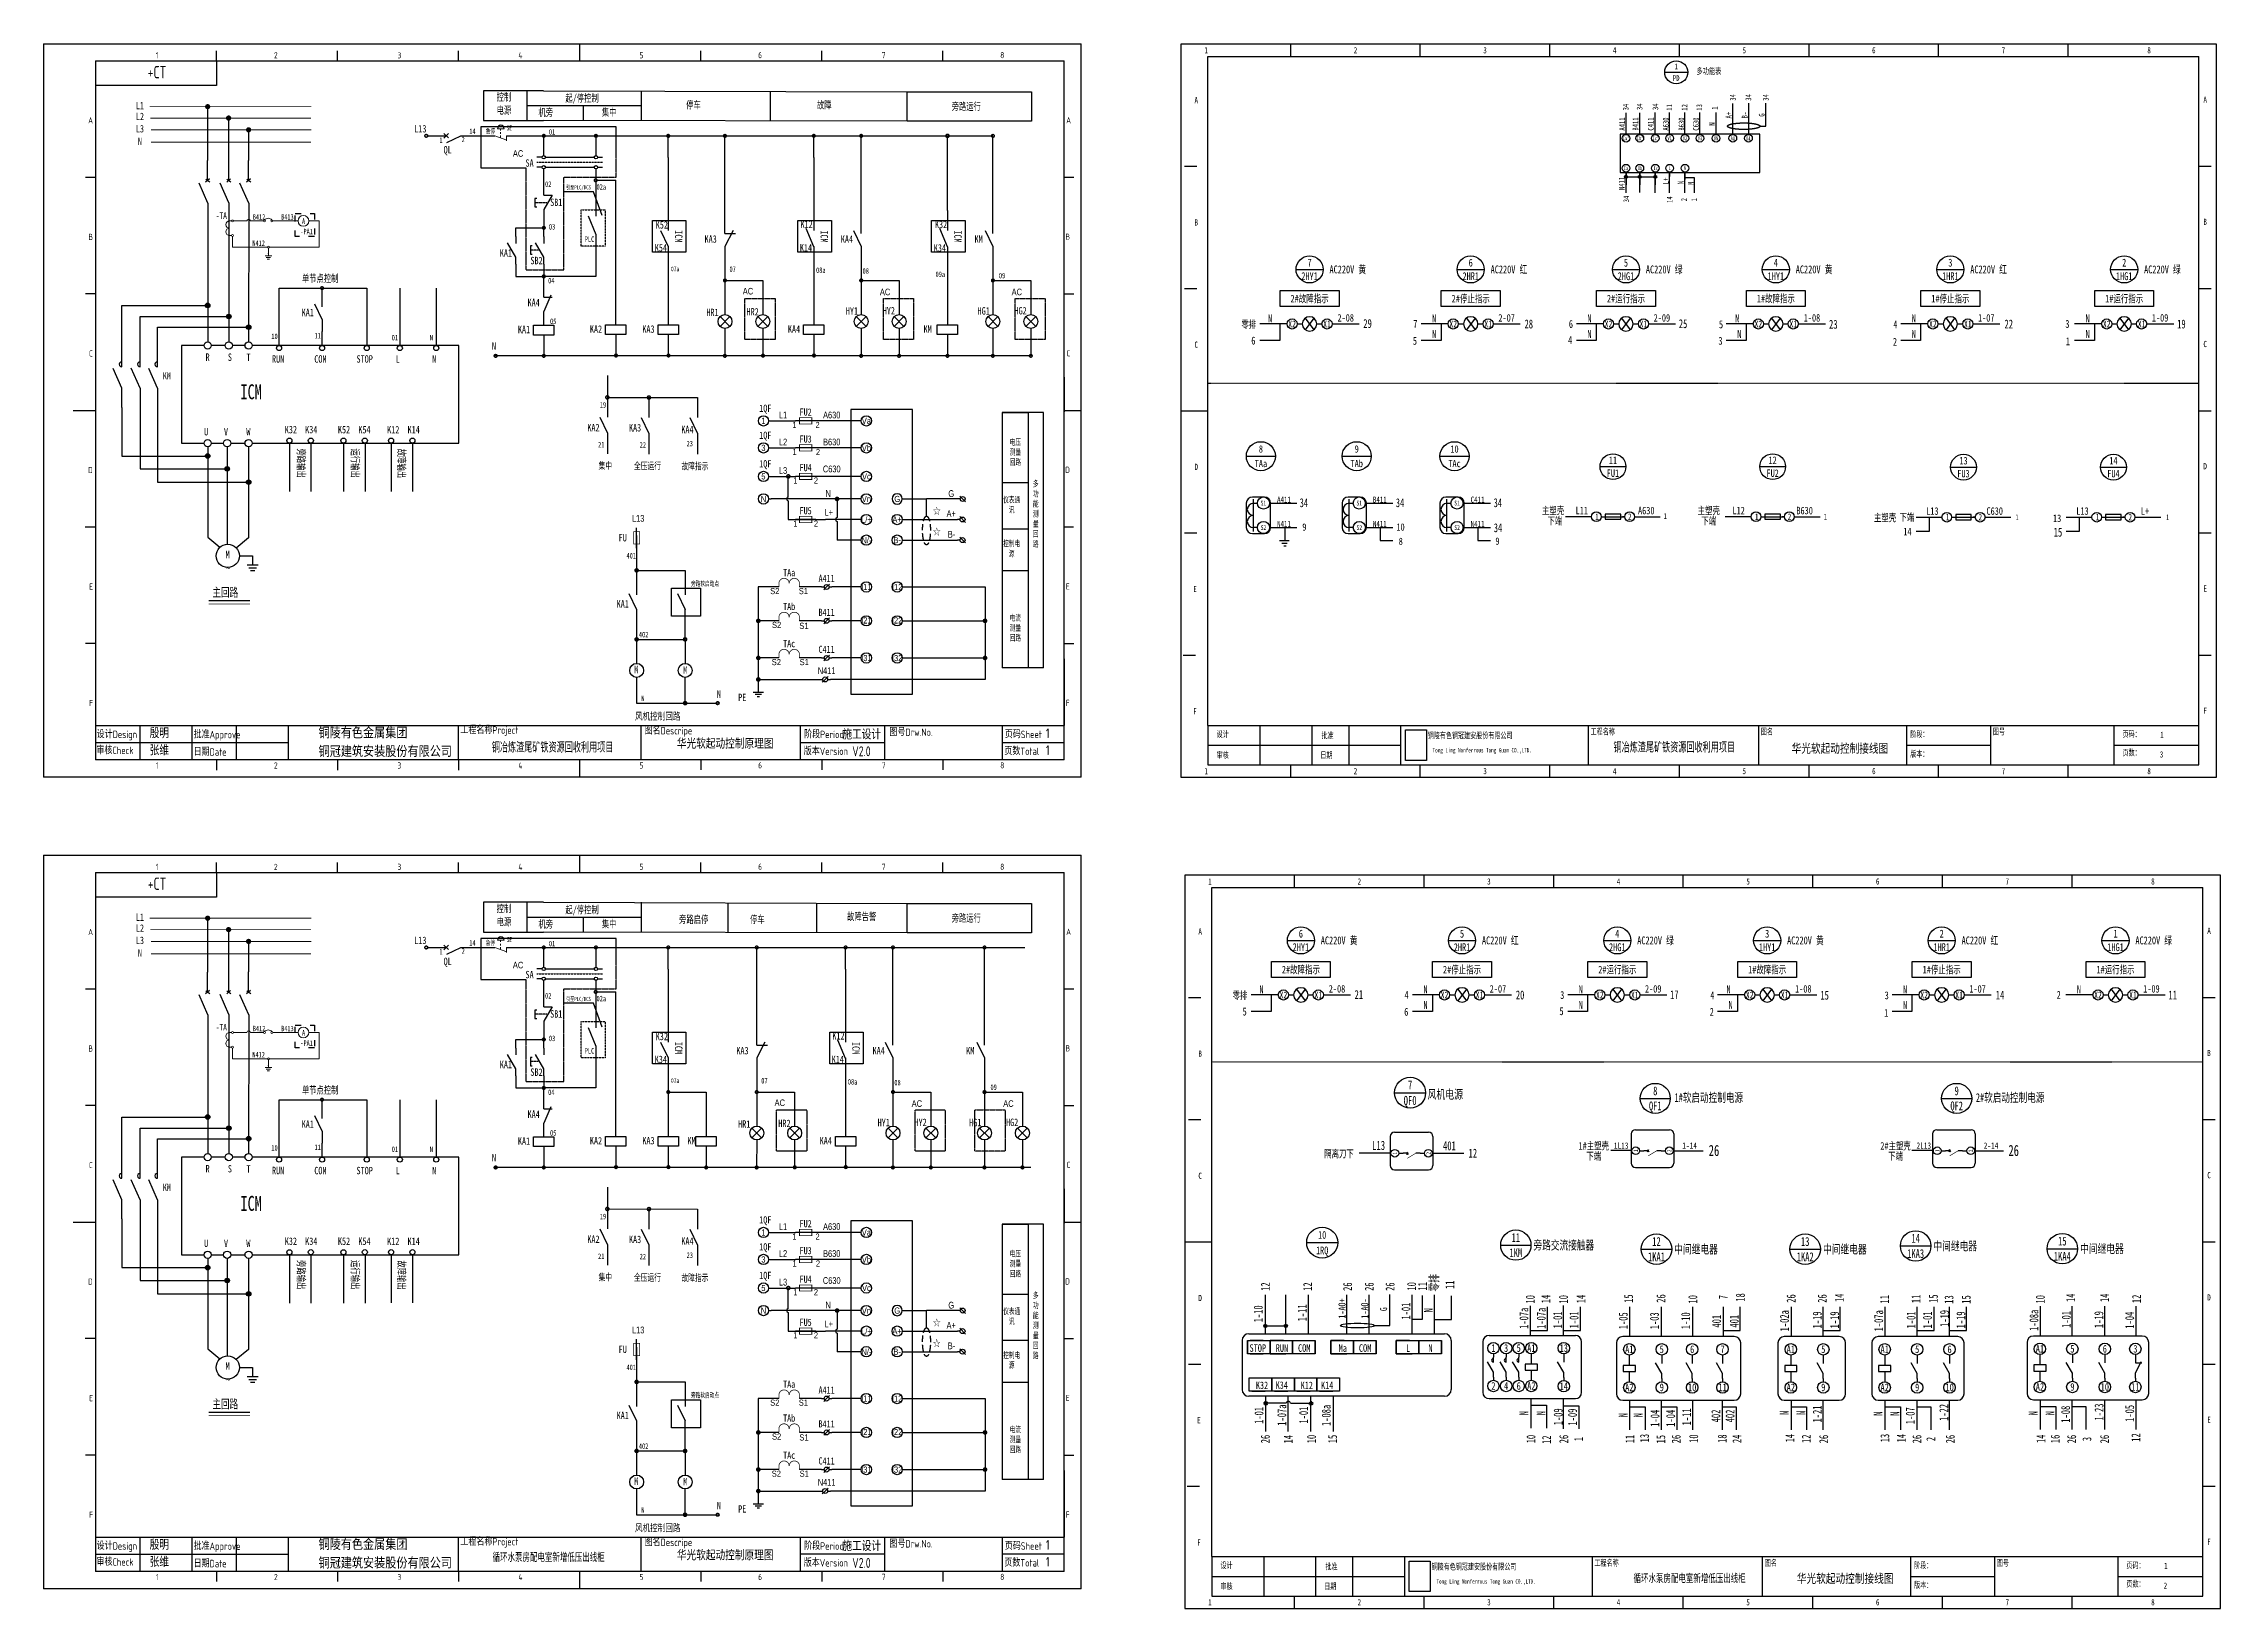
# Model space of a CAD drawing. Header units: millimetres. Extents: x 401220 to 2750366, y -101310 to 943175.
# Drawn here: x 1110437 to 1241009, y 229763 to 323616 of the extents above; entities that cross this region are included whole.
import ezdxf
from ezdxf.enums import TextEntityAlignment as Align

# ---------------------------------------------------------------- set-up
doc = ezdxf.new("R2010")
doc.units = ezdxf.units.MM
for name, pattern in [('ACAD_ISO03W100', [30, 12, -18]), ('DASHED', [0.75, 0.5, -0.25]), ('HIDDEN', [0.375, 0.25, -0.125]), ('事故照明', [800, 600, 0, -200, 0])]:
    doc.linetypes.add(name, pattern=pattern)
for name, color, linetype in [('1', 7, 'Continuous'), ('CONNECT', 3, 'Continuous'), ('D1', 4, 'Continuous'), ('DIM', 1, 'Continuous'), ('TB', 7, 'Continuous'), ('TEXT', 4, 'Continuous'), ('图框_外框线', 7, 'Continuous'), ('图框_标题栏属性', 4, 'Continuous'), ('图框_标题栏文字', 6, 'Continuous'), ('图框_视口', 7, 'Continuous'), ('文字层', 1, 'Continuous'), ('照明平面导线层', 3, 'Continuous'), ('粗实线层', 7, 'Continuous')]:
    doc.layers.add(name, color=color, linetype=linetype)
doc.layers.add('2', color=4, linetype='Continuous', lineweight=18)
doc.layers.add('SW', color=8, linetype='Continuous', lineweight=20)
doc.styles.add('IDQSTYLE', font='NSimSun.ttf', dxfattribs={"width": 0.7})
doc.styles.add('LEAD', font='simsun.ttf', dxfattribs={"width": 0.8})
doc.styles.add('NERIN_ISOCP', font='simsun.ttf', dxfattribs={"width": 0.75})
doc.styles.add('ROMANS', font='仿宋_GB2312.ttf', dxfattribs={"width": 0.67})
doc.styles.get("Standard").update_dxf_attribs({"font": 'arial.ttf', "bigfont": 'hzdx.shx'})
doc.styles.add('仿宋', font='isocp.shx', dxfattribs={"width": 0.8, "bigfont": 'hztxt.shx'})
doc.styles.add('工程字', font='gbenor.shx', dxfattribs={"width": 0.8, "bigfont": 'hztxt.shx'})
doc.styles.add('标准', font='NSimSun.ttf', dxfattribs={"width": 0.667})

msp = doc.modelspace()

# ---------------------------------------------------------------- texts
at = {"style": 'IDQSTYLE', "width": 0.7}
for s, p in [('1', (1180170.29073, 322917.09664)), ('2', (1189127.53172, 322917.09664)), ('3', (1196900.34415, 322917.09664)), ('4', (1204673.15658, 322917.09664)), ('5', (1212445.96901, 322917.09664)), ('6', (1220218.78143, 322917.09664)), ('7', (1227991.59386, 322917.09664)), ('8', (1236726.75449, 322917.09664)), ('A', (1179578.07645, 319919.01185)), ('A', (1240091.43056, 319956.02524)), ('B', (1179578.07645, 312590.36013)), ('B', (1240091.43056, 312627.37352)), ('C', (1179578.07645, 305261.70841)), ('C', (1240091.43056, 305298.72181)), ('D', (1179578.07645, 297933.0567)), ('D', (1240091.43056, 297970.07009)), ('E', (1179504.04967, 290604.40498)), ('E', (1240091.43056, 290641.41837)), ('F', (1179504.04967, 283275.75326)), ('F', (1240091.43056, 283312.76666)), ('1', (1180170.29073, 279685.45419)), ('2', (1189127.53172, 279685.45419)), ('3', (1196900.34415, 279685.45419)), ('4', (1204673.15658, 279685.45419)), ('5', (1212445.96901, 279685.45419)), ('6', (1220218.78143, 279685.45419)), ('7', (1227991.59386, 279685.45419)), ('8', (1236726.75449, 279685.45419)), ('1', (1180402.53465, 273068.37365)), ('2', (1189359.77564, 273068.37365)), ('3', (1197132.58807, 273068.37365)), ('4', (1204905.40049, 273068.37365)), ('5', (1212678.21292, 273068.37365)), ('6', (1220451.02535, 273068.37365)), ('7', (1228223.83778, 273068.37365)), ('8', (1236958.99841, 273068.37365)), ('A', (1179810.32037, 270070.28885)), ('A', (1240323.67448, 270107.30224)), ('B', (1179810.32037, 262741.63713)), ('B', (1240323.67448, 262778.65053)), ('C', (1240323.67448, 255449.99881)), ('C', (1179810.32037, 255412.98542)), ('D', (1179810.32037, 248084.3337)), ('D', (1240323.67448, 248121.34709)), ('E', (1179736.29359, 240755.68198)), ('E', (1240323.67448, 240792.69538)), ('F', (1179736.29359, 233427.03027)), ('F', (1240323.67448, 233464.04366)), ('1', (1180402.53465, 229836.73119)), ('2', (1189359.77564, 229836.73119)), ('3', (1197132.58807, 229836.73119)), ('4', (1204905.40049, 229836.73119)), ('5', (1212678.21292, 229836.73119)), ('6', (1220451.02535, 229836.73119)), ('7', (1228223.83778, 229836.73119)), ('8', (1236958.99841, 229836.73119))]:
    msp.add_text(s, height=370.87419, dxfattribs=at).set_placement(p, align=Align.BOTTOM_CENTER)
for s, height, p in [('PMC-530A', 0.114928, (1207675.90789, 321892.16876)), (' AC220V 黄', 473.184747, (1187319.77835, 310069.09764)), (' AC220V 红', 473.184747, (1196985.73831, 310069.09764)), (' AC220V 绿', 473.184747, (1206297.8429, 310069.09764)), (' AC220V 黄', 473.184747, (1215287.41067, 310069.09764)), (' AC220V 红', 473.184747, (1225754.17635, 310069.09764)), (' AC220V 绿', 473.184747, (1236180.50339, 310069.09764)), ('框架断路器配套', 0.145384, (1182582.38108, 298864.66392)), ('框架断路器配套', 0.145384, (1188329.71718, 298864.66392)), ('框架断路器配套', 0.145384, (1194194.72044, 298864.66392)), (' AC220V 黄', 473.184747, (1186799.20535, 269827.16083)), (' AC220V 红', 473.184747, (1196465.16531, 269827.16083)), (' AC220V 绿', 473.184747, (1205777.2699, 269827.16083)), (' AC220V 黄', 473.184747, (1214766.83767, 269827.16083)), (' AC220V 红', 473.184747, (1225233.60335, 269827.16083)), (' AC220V 绿', 473.184747, (1235659.93039, 269827.16083)), ('框架断路器配套', 0.154958, (1186199.85375, 251700.61934)), ('旁路交流接触器', 530.180864, (1199806.10071, 251551.54246)), ('中间继电器', 533.975843, (1208248.19793, 251312.2802)), ('中间继电器', 533.975843, (1217169.0125, 251312.2802)), ('中间继电器', 533.975843, (1223794.24439, 251502.51872)), ('中间继电器', 533.975843, (1232591.28526, 251340.27304))]:
    msp.add_text(s, height=height, dxfattribs=at).set_placement(p, align=Align.MIDDLE_LEFT)
for s, height, p in [('PD', 344.783174, (1208365.47424, 321547.38559)), ('1', 344.78317, (1208365.47424, 322236.95193)), ('多功能表', 380.237743, (1210327.12615, 321962.21096)), ('Ia*', 229.85545, (1205354.61709, 317934.08332)), ('Ib*', 229.85545, (1206199.82166, 317934.08332)), ('Ic*', 229.85545, (1207140.34889, 317934.08332)), ('V1', 229.85545, (1207971.25135, 317934.08332)), ('V2', 229.85545, (1208889.13367, 317934.08332)), ('V3', 229.85545, (1209787.94547, 317934.08332)), ('VN', 229.85545, (1210753.49981, 317934.08332)), ('A1', 229.85545, (1211760.68912, 317934.08332)), ('B1', 229.85545, (1212700.3657, 317934.08332)), ('Ia', 229.85545, (1205354.61709, 316141.21081)), ('Ib', 229.85545, (1206199.82166, 316141.21081)), ('Ic', 229.85545, (1207140.34889, 316141.21081)), ('L', 229.85545, (1207971.25135, 316141.21081)), ('N', 229.85545, (1208889.13367, 316141.21081)), ('2HY1', 473.184747, (1186373.40885, 309663.51071)), ('7', 473.18475, (1186373.40885, 310474.68456)), ('2HR1', 473.184747, (1196039.36882, 309663.51071)), ('6', 473.18475, (1196039.36882, 310474.68456)), ('2HG1', 473.184747, (1205351.47341, 309663.51071)), ('5', 473.18475, (1205351.47341, 310474.68456)), ('1HY1', 473.184747, (1214341.04118, 309663.51071)), ('4', 473.18475, (1214341.04118, 310474.68456)), ('1HR1', 473.184747, (1224807.80686, 309663.51071)), ('3', 473.18475, (1224807.80686, 310474.68456)), ('1HG1', 473.184747, (1235234.13389, 309663.51071)), ('2', 473.18475, (1235234.13389, 310474.68456)), ('2#故障指示', 456.285292, (1186373.40885, 308319.51114)), ('2#停止指示', 456.285292, (1196039.36882, 308318.49204)), ('2#运行指示', 456.285292, (1205351.47341, 308318.49204)), ('1#故障指示', 456.285292, (1214341.04118, 308319.51114)), ('1#停止指示', 456.285292, (1224807.80686, 308318.49204)), ('1#运行指示', 456.285292, (1235234.13389, 308318.49204)), ('零排', 443.104155, (1182723.23503, 306771.24985)), ('X2', 405.586926, (1185324.291, 306797.36305)), ('X1', 405.586926, (1187419.82345, 306797.36305)), ('29', 533.975843, (1189851.96271, 306825.14074)), ('7', 473.18475, (1192716.35544, 306802.78382)), ('X2', 405.586926, (1194990.25096, 306797.36305)), ('X1', 405.586926, (1197085.78341, 306797.36305)), ('28', 533.975843, (1199522.25059, 306798.97634)), ('6', 473.18475, (1202049.64801, 306795.95721)), ('X2', 405.586926, (1204302.35555, 306797.36305)), ('X1', 405.586926, (1206397.888, 306797.36305)), ('25', 530.180864, (1208775.53182, 306814.85877)), ('5', 473.18475, (1211053.01477, 306775.70635)), ('X2', 405.586926, (1213291.92332, 306797.36305)), ('X1', 405.586926, (1215387.45577, 306797.36305)), ('23', 533.975843, (1217786.43231, 306780.43155)), ('4', 473.18475, (1221511.009, 306776.12579)), ('X2', 405.586926, (1223758.689, 306797.36305)), ('X1', 405.586926, (1225854.22145, 306797.36305)), ('22', 533.975843, (1228311.16748, 306793.58319)), ('3', 473.18475, (1231827.0348, 306803.53326)), ('X2', 405.586926, (1234185.01604, 306797.36305)), ('X1', 405.586926, (1236280.54849, 306797.36305)), ('19', 530.180864, (1238668.12466, 306795.6221)), ('6', 473.18475, (1183001.58156, 305803.58681)), ('5', 473.18475, (1192694.09034, 305786.9793)), ('4', 473.18475, (1202002.23853, 305826.09165)), ('3', 473.18475, (1211019.60278, 305788.93693)), ('2', 473.18475, (1221484.28493, 305724.01049)), ('1', 473.18475, (1231856.86435, 305759.83397)), ('8', 436.15072, (1183454.68251, 299300.81463)), ('9', 436.15072, (1189202.01861, 299300.81463)), ('10', 436.150716, (1195067.02187, 299300.81463)), ('TAa', 436.150716, (1183454.68251, 298428.5132)), ('TAb', 436.150716, (1189202.01861, 298428.5132)), ('TAc', 436.150716, (1195067.02187, 298428.5132)), ('FU1', 451.825713, (1204571.31782, 297852.68597)), ('11', 451.825713, (1204571.31782, 298627.24434)), ('FU2', 451.825713, (1214150.24068, 297852.68597)), ('12', 451.825713, (1214150.24068, 298627.24434)), ('FU3', 451.825713, (1225596.47266, 297823.14585)), ('13', 451.825713, (1225596.47266, 298597.70422)), ('FU4', 451.825713, (1234590.10035, 297823.14585)), ('14', 451.825713, (1234590.10035, 298597.70422)), ('A411', 363.45893, (1184839.80304, 296264.14266)), ('B411', 363.45893, (1190587.13913, 296264.14266)), ('C411', 363.45893, (1196452.14239, 296264.14266)), ('S1', 290.767144, (1183606.47302, 296057.50823)), ('34', 530.180864, (1186032.08741, 296078.22358)), ('S1', 290.767144, (1189353.80912, 296057.50823)), ('34', 530.180864, (1191799.74984, 296078.22358)), ('S1', 290.767144, (1195218.81238, 296057.50823)), ('34', 530.180864, (1197667.18597, 296078.22358)), ('主塑壳', 451.825713, (1200976.51077, 295605.92855)), ('下端', 451.825713, (1201090.09246, 294990.58552)), ('L11', 451.825713, (1202703.68389, 295608.79444)), ('A630', 451.825713, (1206569.3132, 295608.79444)), ('1', 344.78317, (1207710.71, 295275.12742)), ('主塑壳', 451.825713, (1210319.51291, 295605.92855)), ('下端', 451.825713, (1210319.51291, 294990.58552)), ('L12', 451.825713, (1212112.40896, 295608.79444)), ('B630', 451.825713, (1216068.22157, 295608.79444)), ('1', 344.78317, (1217315.08799, 295232.32536)), ('主塑壳', 451.825713, (1220891.02677, 295180.63553)), ('下端', 451.825713, (1222205.06043, 295206.95103)), ('L13', 451.825713, (1223728.61826, 295579.25433)), ('C630', 451.825713, (1227470.19664, 295579.25433)), ('1', 344.78317, (1228810.70272, 295206.45144)), ('13', 451.825713, (1231213.1528, 295144.52863)), ('L13', 451.825713, (1232731.46675, 295579.25433)), ('L+', 451.825713, (1236484.3629, 295579.25433)), ('1', 344.78317, (1237841.54444, 295206.45144)), ('S2', 290.767144, (1183608.97034, 294587.86994)), ('N411', 363.45893, (1184839.80304, 294804.4916)), ('9', 436.15072, (1186061.19765, 294618.35356)), ('S2', 290.767144, (1189356.30644, 294587.86994)), ('N411', 363.45893, (1190587.13913, 294804.4916)), ('10', 436.150716, (1191829.75569, 294620.49006)), ('8', 436.15072, (1191843.86392, 293763.56752)), ('S2', 290.767144, (1195221.3097, 294587.86994)), ('N411', 363.45893, (1196452.14239, 294804.4916)), ('34', 530.180864, (1197676.38863, 294577.78543)), ('9', 436.15072, (1197642.60303, 293775.87533)), ('14', 451.825713, (1222235.97537, 294348.3186)), ('15', 542.190856, (1231261.34232, 294310.07515)), ('6', 473.18475, (1185852.83585, 270232.74775)), ('5', 473.18475, (1195518.79582, 270232.74775)), ('4', 473.18475, (1204830.90041, 270232.74775)), ('3', 473.18475, (1213820.46818, 270232.74775)), ('2', 473.18475, (1224287.23386, 270232.74775)), ('1', 473.18475, (1234713.56089, 270232.74775)), ('2HY1', 473.184747, (1185852.83585, 269421.5739)), ('2HR1', 473.184747, (1195518.79582, 269421.5739)), ('2HG1', 473.184747, (1204830.90041, 269421.5739)), ('1HY1', 473.184747, (1213820.46818, 269421.5739)), ('1HR1', 473.184747, (1224287.23386, 269421.5739)), ('1HG1', 473.184747, (1234713.56089, 269421.5739)), ('2#故障指示', 456.285292, (1185852.83585, 268077.57433)), ('2#停止指示', 456.285292, (1195518.79582, 268076.55523)), ('2#运行指示', 456.285292, (1204830.90041, 268076.55523)), ('1#故障指示', 456.285292, (1213820.46818, 268077.57433)), ('1#停止指示', 456.285292, (1224287.23386, 268076.55523)), ('1#运行指示', 456.285292, (1234713.56089, 268076.55523)), ('零排', 443.104155, (1182202.66203, 266529.31304)), ('X2', 405.586926, (1184803.71799, 266555.42624)), ('X1', 405.586926, (1186899.25044, 266555.42624)), ('21', 533.975843, (1189331.38971, 266583.20393)), ('4', 473.18475, (1192195.78244, 266560.84701)), ('X2', 405.586926, (1194469.67796, 266555.42624)), ('X1', 405.586926, (1196565.21041, 266555.42624)), ('20', 533.975843, (1199001.67759, 266557.03953)), ('3', 473.18475, (1201529.07501, 266554.0204)), ('X2', 405.586926, (1203781.78255, 266555.42624)), ('X1', 405.586926, (1205877.315, 266555.42624)), ('17', 530.180864, (1208254.95882, 266572.92196)), ('4', 473.18475, (1210532.44176, 266533.76954)), ('X2', 405.586926, (1212771.35032, 266555.42624)), ('X1', 405.586926, (1214866.88277, 266555.42624)), ('15', 533.975843, (1217265.85931, 266538.49474)), ('3', 473.18475, (1220990.436, 266534.18898)), ('X2', 405.586926, (1223238.116, 266555.42624)), ('X1', 405.586926, (1225333.64845, 266555.42624)), ('14', 533.975843, (1227790.59448, 266551.64638)), ('2', 473.18475, (1231306.4618, 266561.59645)), ('X2', 405.586926, (1233664.44303, 266555.42624)), ('X1', 405.586926, (1235759.97548, 266555.42624)), ('11', 530.180864, (1238147.55166, 266553.68529)), ('5', 473.18475, (1182481.00856, 265561.65)), ('6', 473.18475, (1192173.51734, 265545.0425)), ('5', 473.18475, (1201481.66553, 265584.15484)), ('2', 473.18475, (1210499.02978, 265547.00012)), ('1', 473.18475, (1220963.71193, 265482.07368)), ('7', 542.19086, (1192404.95826, 261157.89484)), ('QF0', 542.190856, (1192404.95826, 260228.42481)), ('风机电源', 542.190856, (1194513.89044, 260598.82581)), ('QF1', 525.76083, (1207108.25833, 259903.35005)), ('8', 525.76083, (1207108.25833, 260804.65433)), ('1#软启动控制电源', 525.76083, (1210315.10179, 260398.87935)), ('QF2', 525.76083, (1225186.62508, 259903.35005)), ('9', 525.76083, (1225186.62508, 260804.65433)), ('2#软启动控制电源', 525.76083, (1228390.09193, 260398.87935)), ('隔离刀下', 451.825713, (1188140.05382, 257035.67883)), ('L13', 542.190856, (1190515.62276, 257535.75497)), ('401', 542.190856, (1194762.99248, 257512.04391)), ('12', 533.975843, (1196167.11614, 257067.881)), ('1#主塑壳', 451.825713, (1203417.22044, 257506.55779)), ('1L13', 384.564161, (1205064.40321, 257521.04021)), ('1-14', 384.564161, (1209170.16534, 257521.04021)), ('26', 664.91341, (1210631.29097, 257231.49996)), ('2#主塑壳', 451.825713, (1221518.02176, 257506.55779)), ('2L13', 384.564161, (1223215.72455, 257521.04021)), ('2-14', 384.564161, (1227247.69374, 257521.04021)), ('26', 664.91341, (1228607.12598, 257231.49996)), ('下端', 451.825713, (1203417.22044, 256891.21476)), ('下端', 451.825713, (1221518.02176, 256891.21476)), ('10', 464.873668, (1187129.60108, 252165.49301)), ('11', 530.180864, (1198745.73898, 252005.9832)), ('12', 533.975843, (1207180.24624, 251769.97378)), ('13', 533.975843, (1216101.06081, 251769.97378)), ('14', 533.975843, (1222726.29271, 251960.2123)), ('15', 533.975843, (1231523.33358, 251797.96662)), ('1RQ', 464.873668, (1187129.60108, 251235.74567)), ('1KM', 530.180864, (1198745.73898, 251097.10172)), ('1KA1', 533.975843, (1207180.24624, 250854.58662)), ('1KA2', 533.975843, (1216101.06081, 250854.58662)), ('1KA3', 533.975843, (1222726.29271, 251044.82514)), ('1KA4', 533.975843, (1231523.33358, 250882.57947))]:
    msp.add_text(s, height=height, dxfattribs=at).set_placement(p, align=Align.MIDDLE_CENTER)
at = {"color": 0, "ltscale": 0.7, "style": 'IDQSTYLE', "width": 0.7}
for s, height, p in [('L1', 447.060634, (1116218.8807, 319895.70357)), ('L2', 447.060634, (1116218.8807, 319244.01056)), ('L3', 447.060634, (1116218.8807, 318503.45032)), ('L13', 447.060634, (1133036.48459, 318502.98283)), ('N', 447.06063, (1116218.8807, 317748.07894)), ('1', 331.968, (1134276.95022, 317824.02751)), ('QL', 447.060634, (1134675.88202, 317192.17554)), ('2', 331.968, (1135608.08091, 317867.80936)), ('14', 331.968, (1136162.11591, 318352.21637)), ('01', 331.968, (1140937.63165, 318312.03799)), ('SA', 447.060634, (1139589.16367, 316450.44633)), ('02', 331.968, (1140710.31749, 315179.7197)), ('02a', 331.968, (1143890.13666, 315012.98667)), ('SB1', 447.060634, (1141189.52468, 314093.9269)), ('03', 331.968, (1140937.38255, 312623.56755)), ('K52', 447.060634, (1147521.42201, 312737.89611)), ('KA3', 447.060634, (1150452.80921, 311888.39955)), ('K12', 447.060634, (1156206.95358, 312779.01693)), ('KA4', 447.060634, (1158624.16673, 311888.39955)), ('K32', 447.060634, (1164270.73426, 312763.09276)), ('KM', 447.060634, (1166525.12482, 311888.40052)), ('KA1', 447.060634, (1138169.2072, 311058.55897)), ('PLC', 331.968, (1143184.79342, 311881.59332)), ('K54', 447.060634, (1147464.33909, 311363.34111)), ('K14', 447.060634, (1156168.90016, 311365.56535)), ('K34', 447.060634, (1164200.14635, 311353.03105)), ('04', 331.968, (1140891.72115, 309394.48737)), ('07a', 287.5, (1148316.7897, 310099.96816)), ('07', 331.968, (1151769.41142, 310082.98807)), ('08a', 331.968, (1157057.80951, 310021.21345)), ('08', 331.968, (1159752.21372, 309971.72066)), ('09a', 331.968, (1164225.09669, 309776.10437)), ('09', 331.968, (1167927.88284, 309697.01059)), ('KA4', 447.060634, (1139834.64322, 308082.07025)), ('KA1', 447.060634, (1126285.15372, 307487.10022)), ('05', 331.968, (1141007.42016, 306955.07786)), ('HR1', 447.060634, (1150561.45663, 307490.4822)), ('HR2', 447.060634, (1152969.59905, 307529.19167)), ('HY1', 447.060634, (1158925.43573, 307581.22161)), ('HY2', 447.060634, (1161137.95302, 307595.17127)), ('HG1', 447.060634, (1166826.39382, 307581.22257)), ('HG2', 447.060634, (1169038.9111, 307595.17223)), ('10', 331.968, (1124291.36139, 306056.84187)), ('11', 331.968, (1126883.14868, 306095.23081)), ('01', 331.968, (1131511.1217, 305975.87933)), ('N', 331.968, (1133696.60923, 305975.87933)), ('N', 447.06063, (1137453.71696, 305477.65163)), ('KA1', 447.060634, (1139255.20846, 306466.15654)), ('KA2', 447.060634, (1143572.98405, 306489.57642)), ('KA3', 447.060634, (1146720.39917, 306489.57642)), ('KA4', 447.060634, (1155449.13817, 306489.57642)), ('KM', 447.060634, (1163465.95899, 306489.57642)), ('R', 447.06063, (1120277.61853, 304807.98859)), ('S', 447.06063, (1121614.1046, 304807.98859)), ('T', 447.06063, (1122728.34926, 304796.034)), ('RUN', 447.060634, (1124505.76814, 304698.72046)), ('COM', 447.060634, (1127043.87114, 304698.72046)), ('STOP', 447.060634, (1129699.56963, 304698.72046)), ('L', 447.06063, (1131684.64304, 304698.72046)), ('N', 447.06063, (1133869.65387, 304698.72046)), ('19', 331.968, (1143990.87792, 301944.14368)), ('U', 447.06063, (1120190.2657, 300332.7255)), ('V', 447.06063, (1121380.45129, 300332.7255)), ('W', 447.06063, (1122722.28267, 300332.7255)), ('K32', 447.060634, (1125272.91158, 300458.18175)), ('K34', 447.060634, (1126496.91, 300458.18175)), ('K52', 447.060634, (1128460.8887, 300458.18175)), ('K54', 447.060634, (1129684.88713, 300458.18175)), ('K12', 447.060634, (1131414.436, 300458.18175)), ('K14', 447.060634, (1132638.43443, 300458.18175)), ('KA2', 447.060634, (1143420.75205, 300584.6785)), ('KA3', 447.060634, (1145916.50603, 300567.98093)), ('KA4', 447.060634, (1149057.2407, 300468.87793)), ('21', 331.968, (1143887.22848, 299559.47754)), ('22', 331.968, (1146382.98246, 299542.77997)), ('23', 331.968, (1149197.67741, 299622.70879)), ('故障指示', 414.96, (1149506.02187, 298283.77464)), ('FU', 447.060634, (1145176.90746, 293975.90222)), ('M', 447.06063, (1121477.0919, 292974.57708)), ('401', 331.968, (1145687.57239, 292895.0336)), ('~', 447.06063, (1121506.53604, 292150.75948)), ('KA1', 447.060634, (1145177.97028, 290012.81182)), ('402', 331.968, (1146430.17559, 288169.42956)), ('M', 447.06063, (1145983.63609, 286072.57048)), ('M', 447.06063, (1148925.59455, 286041.51464)), ('N', 447.06063, (1150944.41483, 284597.58312)), ('N', 331.968, (1146386.59625, 284344.11692)), ('L1', 447.060634, (1116218.8807, 271221.44898)), ('L2', 447.060634, (1116218.8807, 270569.75597)), ('L3', 447.060634, (1116218.8807, 269829.19574)), ('N', 447.06063, (1116218.8807, 269073.82435)), ('L13', 447.060634, (1133036.48459, 269828.72824)), ('1', 331.968, (1134276.95022, 269149.77293)), ('2', 331.968, (1135608.08091, 269193.55478)), ('14', 331.968, (1136162.11591, 269677.96178)), ('01', 331.968, (1140937.63165, 269637.7834)), ('QL', 447.060634, (1134675.88202, 268517.92096)), ('SA', 447.060634, (1139589.16367, 267776.19175)), ('02', 331.968, (1140710.31749, 266505.46511)), ('02a', 331.968, (1143890.13666, 266338.73209)), ('SB1', 447.060634, (1141189.52468, 265419.67231)), ('03', 331.968, (1140937.38255, 263949.31297)), ('K32', 447.060634, (1147521.42201, 264063.64152)), ('K12', 447.060634, (1158112.95112, 264104.76234)), ('KA1', 447.060634, (1138169.2072, 262384.30439)), ('PLC', 331.968, (1143184.79342, 263207.33873)), ('K34', 447.060634, (1147464.33909, 262689.08652)), ('KA3', 447.060634, (1152358.80675, 263214.14497)), ('K14', 447.060634, (1158074.89771, 262691.31077)), ('KA4', 447.060634, (1160530.16428, 263214.14497)), ('KM', 447.060634, (1166020.83821, 263214.14593)), ('07a', 287.5, (1148316.7897, 261425.71357)), ('07', 331.968, (1153675.40897, 261408.73348)), ('08a', 331.968, (1158963.80706, 261346.95886)), ('08', 331.968, (1161658.21126, 261297.46607)), ('09', 331.968, (1167423.59623, 261022.756)), ('04', 331.968, (1140891.72115, 260720.23278)), ('KA1', 447.060634, (1126285.15372, 258812.84563)), ('KA4', 447.060634, (1139834.64322, 259407.81567)), ('HR1', 447.060634, (1152467.45417, 258816.22761)), ('HR2', 447.060634, (1154875.5966, 258854.93708)), ('HY1', 447.060634, (1160831.43328, 258906.96702)), ('HY2', 447.060634, (1163043.95056, 258920.91668)), ('HG1', 447.060634, (1166322.10721, 258906.96799)), ('HG2', 447.060634, (1168534.62449, 258920.91765)), ('10', 331.968, (1124291.36139, 257382.58728)), ('11', 331.968, (1126883.14868, 257420.97622)), ('01', 331.968, (1131511.1217, 257301.62475)), ('N', 331.968, (1133696.60923, 257301.62475)), ('KA1', 447.060634, (1139255.20846, 257791.90195)), ('05', 331.968, (1141007.42016, 258280.82327)), ('KA2', 447.060634, (1143572.98405, 257815.32184)), ('KA3', 447.060634, (1146720.39917, 257815.32184)), ('KM', 447.060634, (1149306.67905, 257815.32184)), ('KA4', 447.060634, (1157355.13571, 257815.32184)), ('R', 447.06063, (1120277.61853, 256133.734)), ('S', 447.06063, (1121614.1046, 256133.734)), ('T', 447.06063, (1122728.34926, 256121.77941)), ('RUN', 447.060634, (1124505.76814, 256024.46588)), ('COM', 447.060634, (1127043.87114, 256024.46588)), ('STOP', 447.060634, (1129699.56963, 256024.46588)), ('L', 447.06063, (1131684.64304, 256024.46588)), ('N', 447.06063, (1133869.65387, 256024.46588)), ('N', 447.06063, (1137453.71696, 256803.39705)), ('19', 331.968, (1143990.87792, 253269.88909)), ('K32', 447.060634, (1125272.91158, 251783.92717)), ('K34', 447.060634, (1126496.91, 251783.92717)), ('K52', 447.060634, (1128460.8887, 251783.92717)), ('K54', 447.060634, (1129684.88713, 251783.92717)), ('K12', 447.060634, (1131414.436, 251783.92717)), ('K14', 447.060634, (1132638.43443, 251783.92717)), ('KA2', 447.060634, (1143420.75205, 251910.42391)), ('KA3', 447.060634, (1145916.50603, 251893.72634)), ('KA4', 447.060634, (1149057.2407, 251794.62335)), ('U', 447.06063, (1120190.2657, 251658.47092)), ('V', 447.06063, (1121380.45129, 251658.47092)), ('W', 447.06063, (1122722.28267, 251658.47092)), ('21', 331.968, (1143887.22848, 250885.22295)), ('22', 331.968, (1146382.98246, 250868.52538)), ('23', 331.968, (1149197.67741, 250948.45421)), ('故障指示', 414.96, (1149506.02187, 249609.52005)), ('FU', 447.060634, (1145176.90746, 245301.64764)), ('M', 447.06063, (1121477.0919, 244300.3225)), ('401', 331.968, (1145687.57239, 244220.77901)), ('~', 447.06063, (1121506.53604, 243476.5049)), ('K32', 447.060634, (1183521.44461, 243145.1863)), ('K34', 447.060634, (1184707.21959, 243152.14507)), ('K12', 447.060634, (1186206.87521, 243146.00327)), ('K14', 447.060634, (1187430.87363, 243146.00327)), ('KA1', 447.060634, (1145177.97028, 241338.55724)), ('402', 331.968, (1146430.17559, 239495.17497)), ('M', 447.06063, (1145983.63609, 237398.3159)), ('M', 447.06063, (1148925.59455, 237367.26005)), ('N', 331.968, (1146386.59625, 235669.86233)), ('N', 447.06063, (1150944.41483, 235923.32853))]:
    msp.add_text(s, height=height, dxfattribs=at).set_placement(p, align=Align.MIDDLE)
for s, height, p in [('控制', 447.060634, (1137610.98134, 320185.69753)), ('电源', 447.060634, (1137610.98134, 319398.88862)), ('起/停控制', 447.060634, (1141740.50841, 320116.77673)), ('停车', 447.060634, (1148981.95935, 319711.70568)), ('故障', 447.060634, (1156822.26753, 319711.70568)), ('旁路运行', 447.060634, (1164902.79406, 319618.58717)), ('机旁', 447.060634, (1140121.66551, 319256.96263)), ('集中', 447.060634, (1143924.48169, 319270.85468)), ('单节点控制', 447.060634, (1125932.01552, 309305.57067)), ('主回路', 525.953687, (1120562.26678, 290433.97999)), ('控制', 447.060634, (1137610.98134, 271511.44294)), ('起/停控制', 447.060634, (1141740.50841, 271442.52214)), ('电源', 447.060634, (1137610.98134, 270724.63403)), ('机旁', 447.060634, (1140121.66551, 270582.70804)), ('集中', 447.060634, (1143924.48169, 270596.6001)), ('旁路启停', 447.060634, (1148556.94578, 270865.37933)), ('停车', 447.060634, (1152814.56557, 270865.37933)), ('故障告警', 447.060634, (1158632.55354, 271037.45109)), ('旁路运行', 447.060634, (1164902.79406, 270944.33258)), ('单节点控制', 447.060634, (1125932.01552, 260631.31608)), ('主回路', 525.953687, (1120562.26678, 241759.72541))]:
    msp.add_text(s, height=height, dxfattribs=at).set_placement(p)
at = {"style": 'IDQSTYLE', "width": 0.7}
for s, height, p in [('34', 344.783174, (1205333.80592, 319806.67905)), ('34', 344.783174, (1206169.68333, 319826.10415)), ('34', 344.783174, (1207115.70616, 319826.10415)), ('11', 344.783174, (1207947.47295, 319785.4648)), ('12', 344.783174, (1208862.30395, 319785.4648)), ('13', 344.783174, (1209746.97572, 319785.4648)), ('34', 344.783174, (1211760.53526, 320383.99247)), ('34', 344.783174, (1212691.66499, 320383.99247)), ('34', 344.783174, (1213736.60925, 320383.99247)), ('A411', 344.783174, (1205118.10781, 318787.23864)), ('B411', 344.783174, (1205920.55337, 318787.23864)), ('C411', 344.783174, (1206839.07254, 318787.23864)), ('A630', 344.783174, (1207740.49238, 318787.23864)), ('B630', 344.783174, (1208679.25367, 318787.23864)), ('C630', 344.783174, (1209550.96028, 318787.23864)), ('N', 344.78317, (1210508.10794, 318787.23864)), ('1', 344.78317, (1210677.80977, 319745.08404)), ('A+', 344.783174, (1211512.42735, 319318.29217)), ('B-', 344.783174, (1212471.31958, 319325.71796)), ('G', 344.78317, (1213494.32895, 319325.71796)), ('N411', 344.783174, (1205103.1028, 315224.89592)), ('L+', 344.783174, (1207740.49238, 315375.5981)), ('N', 344.78317, (1208629.98674, 315279.12001)), ('N', 344.78317, (1209249.55112, 315237.68483)), ('34', 344.783174, (1205365.83116, 314291.92363)), ('14', 344.783174, (1207969.38584, 314254.72766)), ('2', 344.78317, (1208834.8526, 314254.72766)), ('1', 344.78317, (1209444.69421, 314254.72766))]:
    msp.add_text(s, height=height, rotation=90, dxfattribs=at).set_placement(p, align=Align.MIDDLE_CENTER)
at = {"color": 4, "ltscale": 0.7, "style": 'IDQSTYLE', "width": 0.7}
for p in [(1142526.92481, 314980.18682), (1142526.92481, 266305.93224)]:
    msp.add_text('引至PLC/DCS', height=248.976, rotation=0.0000133548, dxfattribs=at).set_placement(p, align=Align.MIDDLE)
at = {"linetype": 'Continuous', "lineweight": 15, "style": 'IDQSTYLE', "width": 0.7}
for s, height, p in [('-TA', 382.990582, (1120776.04897, 313102.76421)), ('-PA1', 328.277642, (1125841.27158, 312178.55866)), ('A', 328.27764, (1125938.8437, 312796.75276)), ('-TA', 382.990582, (1120776.04897, 264428.50962)), ('-PA1', 328.277642, (1125841.27158, 263504.30408)), ('A', 328.27764, (1125938.8437, 264122.49817))]:
    msp.add_text(s, height=height, dxfattribs=at).set_placement(p)
at = {"color": 1, "linetype": 'Continuous', "lineweight": 15, "style": 'IDQSTYLE', "width": 0.7}
for s, p in [('B412', (1122988.6804, 313053.10056)), ('B413', (1124690.77246, 313053.10056)), ('N412', (1122964.3634, 311482.72988)), ('B412', (1122988.6804, 264378.84597)), ('B413', (1124690.77246, 264378.84597)), ('N412', (1122964.3634, 262808.47529))]:
    msp.add_text(s, height=328.277642, dxfattribs=at).set_placement(p)
at = {"color": 0, "ltscale": 0.7, "style": 'IDQSTYLE', "width": 0.7}
for s, rotation, p in [('ICM', 270, (1148536.37269, 312051.14496)), ('ICM', 270, (1157265.11169, 312045.3571)), ('ICM', 270, (1165283.41385, 312045.3571)), ('SB2', 0.0000133548, (1140006.54891, 310601.43212)), ('ICM', 270, (1148536.37269, 263376.89037)), ('ICM', 270, (1159171.10923, 263371.10252)), ('SB2', 0.0000133548, (1140006.54891, 261927.17754))]:
    msp.add_text(s, height=447.060634, rotation=rotation, dxfattribs=at).set_placement(p, align=Align.MIDDLE)
at = {"style": 'IDQSTYLE', "width": 0.7}
for s, height, p in [('N', 473.18475, (1184007.29238, 306894.43968)), ('2-08', 450.370617, (1188541.4601, 306940.9976)), ('N', 473.18475, (1193846.23165, 306894.43968)), ('2-07', 450.370617, (1198193.79316, 306940.90474)), ('N', 473.18475, (1203158.33623, 306894.43968)), ('2-09', 450.370617, (1207505.89775, 306940.90474)), ('N', 473.18475, (1212025.854, 306894.43968)), ('1-08', 450.370617, (1216509.09243, 306940.9976)), ('N', 473.18475, (1222614.66969, 306894.43968)), ('1-07', 450.370617, (1226962.23121, 306940.90474)), ('N', 473.18475, (1233040.99672, 306894.43968)), ('1-09', 450.370617, (1237388.55824, 306940.90474)), ('N', 473.18475, (1193846.23165, 305962.87853)), ('N', 473.18475, (1203158.33623, 305962.87853)), ('N', 473.18475, (1212147.904, 305962.87853)), ('N', 473.18475, (1222614.66969, 305962.87853)), ('N', 473.18475, (1233040.99672, 305962.87853)), ('1', 370.87419, (1237504.03574, 281980.28452)), ('3', 370.87419, (1237474.45077, 280795.85596)), ('N', 473.18475, (1183486.71938, 266652.50287)), ('2-08', 450.370617, (1188020.8871, 266699.06079)), ('N', 473.18475, (1193325.65864, 266652.50287)), ('2-07', 450.370617, (1197673.22016, 266698.96793)), ('N', 473.18475, (1202637.76323, 266652.50287)), ('2-09', 450.370617, (1206985.32475, 266698.96793)), ('N', 473.18475, (1211505.281, 266652.50287)), ('1-08', 450.370617, (1215988.51943, 266699.06079)), ('N', 473.18475, (1222094.09668, 266652.50287)), ('1-07', 450.370617, (1226441.6582, 266698.96793)), ('N', 473.18475, (1232520.42372, 266652.50287)), ('1-09', 450.370617, (1236867.98524, 266698.96793)), ('N', 473.18475, (1193325.65864, 265720.94172)), ('N', 473.18475, (1202637.76323, 265720.94172)), ('N', 473.18475, (1211627.331, 265720.94172)), ('N', 473.18475, (1222094.09668, 265720.94172)), ('STOP', 454.44074, (1183267.35355, 245153.13179)), ('RUN', 454.44074, (1184716.959, 245153.13179)), ('COM', 454.44074, (1186053.18709, 245153.13179)), ('Ma', 454.44074, (1188369.09249, 245153.13179)), ('COM', 454.44074, (1189705.32058, 245153.13179)), ('L', 454.44074, (1192284.7083, 245153.13179)), ('N', 454.44074, (1193620.93639, 245153.13179)), ('1', 454.44074, (1197401.27698, 245153.13179)), ('3', 454.44074, (1198161.36687, 245153.13179)), ('5', 454.44074, (1198918.7681, 245153.13179)), ('A1', 454.44074, (1199673.48068, 245153.13179)), ('13', 457.693579, (1201620.01853, 245151.5662)), ('A1', 457.693579, (1205550.22046, 245080.79197)), ('5', 457.69358, (1207496.75832, 245080.79197)), ('6', 457.69358, (1209321.72815, 245080.79197)), ('7', 457.69358, (1211146.69798, 245080.79197)), ('A1', 457.693579, (1215239.55705, 245080.79197)), ('5', 457.69358, (1217186.0949, 245080.79197)), ('A1', 457.693579, (1220870.04162, 245080.79197)), ('5', 457.69358, (1222816.57947, 245080.79197)), ('6', 457.69358, (1224763.11733, 245080.79197)), ('A1', 457.693579, (1230180.98269, 245108.78481)), ('5', 457.69358, (1232127.52054, 245108.78481)), ('6', 457.69358, (1234074.05839, 245108.78481)), ('3', 457.69358, (1235906.33883, 245108.78481)), ('2', 454.44074, (1197401.27698, 242881.70054)), ('4', 454.44074, (1198161.36687, 242881.70054)), ('6', 454.44074, (1198918.7681, 242881.70054)), ('A2', 454.44074, (1199673.48068, 242881.70054)), ('14', 457.693579, (1201620.01853, 242863.87628)), ('A2', 457.693579, (1205550.22046, 242793.10205)), ('9', 457.69358, (1207496.75832, 242793.10205)), ('10', 457.693579, (1209321.72815, 242793.10205)), ('11', 457.693579, (1211146.69798, 242793.10205)), ('A2', 457.693579, (1215239.55705, 242793.10205)), ('9', 457.69358, (1217186.0949, 242793.10205)), ('A2', 457.693579, (1220870.04162, 242793.10205)), ('9', 457.69358, (1222816.57947, 242793.10205)), ('10', 457.693579, (1224763.11733, 242793.10205)), ('A2', 457.693579, (1230180.98269, 242821.09489)), ('9', 457.69358, (1232127.52054, 242821.09489)), ('10', 457.693579, (1234074.05839, 242821.09489)), ('11', 457.693579, (1235906.33883, 242821.09489)), ('1', 370.87419, (1237736.27965, 232131.56153)), ('2', 370.87419, (1237706.69469, 230947.13297))]:
    msp.add_text(s, height=height, dxfattribs=at).set_placement(p, align=Align.CENTER)
at = {"color": 0, "style": 'IDQSTYLE', "width": 0.7}
for p in [(1122249.33341, 302283.13167), (1122249.33341, 253608.87708)]:
    msp.add_text('ICM', height=894.121268, dxfattribs=at).set_placement(p)
at = {"color": 0, "ltscale": 0.7, "style": 'IDQSTYLE', "width": 0.7}
for s, p in [('旁路输出', (1125666.49865, 299329.07247)), ('运行输出', (1128907.0823, 299329.07247)), ('故障输出', (1131681.6456, 299309.43825)), ('旁路输出', (1125666.49865, 250654.81788)), ('运行输出', (1128907.0823, 250654.81788)), ('故障输出', (1131681.6456, 250635.18366))]:
    msp.add_text(s, height=447.060634, rotation=270, dxfattribs=at).set_placement(p)
at = {"color": 0, "linetype": 'ByBlock', "lineweight": 30, "style": 'IDQSTYLE', "width": 0.7}
for s, p in [('集中', (1143727.64583, 298098.20791)), ('全压运行', (1145847.23748, 298081.51034)), ('集中', (1143727.64583, 249423.95332)), ('全压运行', (1145847.23748, 249407.25576))]:
    msp.add_text(s, height=414.96, dxfattribs=at).set_placement(p)
at = {"style": 'IDQSTYLE', "width": 0.7}
for s, p in [('1', (1203504.20965, 295044.9119)), ('2', (1205468.26836, 295044.9119)), ('1', (1213083.13252, 295044.9119)), ('2', (1215047.19123, 295044.9119)), ('1', (1224529.3645, 295015.37178)), ('2', (1226493.42321, 295015.37178)), ('1', (1233522.99218, 295015.37178)), ('2', (1235487.0509, 295015.37178))]:
    msp.add_text(s, height=387.27918, dxfattribs=at).set_placement(p)
for s, p in [('设计', (1180799.51841, 281906.25774)), ('批准', (1187091.79513, 281832.23095)), ('工程名称', (1203229.63427, 282054.31131)), ('图名', (1213445.3306, 282054.31131)), ('阶段：', (1222402.57159, 281906.25774)), ('图号', (1227362.36619, 282054.31131)), ('页码：', (1235135.17862, 281906.25774)), ('审核', (1180799.51841, 280647.80239)), ('日期', (1187017.76835, 280647.80239)), ('版本：', (1222402.57159, 280721.82918)), ('页数：', (1235135.17862, 280795.85596)), ('设计', (1181031.76232, 232057.53474)), ('批准', (1187324.03905, 231983.50796)), ('工程名称', (1203461.87819, 232205.58831)), ('图名', (1213677.57452, 232205.58831)), ('阶段：', (1222634.81551, 232057.53474)), ('图号', (1227594.6101, 232205.58831)), ('页码：', (1235367.42253, 232057.53474)), ('审核', (1181031.76232, 230799.0794)), ('日期', (1187250.01227, 230799.0794)), ('版本：', (1222634.81551, 230873.10618)), ('页数：', (1235367.42253, 230947.13297))]:
    msp.add_text(s, height=370.874193, dxfattribs=at).set_placement(p, align=Align.BOTTOM_LEFT)
for s, height, p in [('铜陵有色铜冠建安股份有限公司', 370.874193, (1193459.71424, 282308.15246)), ('Tong Ling Nonferrous Tong Guan CO.,LTD.', 267.0294189, (1193755.82138, 281366.57321)), ('铜陵有色铜冠建安股份有限公司', 370.874193, (1193691.95816, 232459.42946)), ('Tong Ling Nonferrous Tong Guan CO.,LTD.', 267.0294189, (1193988.0653, 231517.85021))]:
    msp.add_text(s, height=height, dxfattribs=at).set_placement(p, align=Align.TOP_LEFT)
for s, height, rotation, p in [('1', 256.37611, 90, (1206067.97825, 257213.07897)), ('2', 256.37611, 90, (1208080.36367, 257213.07897)), ('1', 256.37611, 90, (1224146.345, 257213.07897)), ('2', 256.37611, 90, (1226158.73042, 257213.07897)), ('1', 256.37611, 90, (1191615.89332, 257064.9401)), ('2', 256.37611, 90, (1193628.27874, 257064.9401)), ('零排', 533.975843, 89.9999984659, (1194102.56753, 249295.18248)), ('11', 533.975843, 89.9999984659, (1195053.52375, 249175.43853)), ('12', 533.975843, 89.9999984659, (1183988.87143, 249062.15822)), ('12', 533.975843, 89.9999984659, (1186522.69297, 249062.15822)), ('1-AO+', 421.664313, 89.9999984659, (1188531.03356, 247747.67989)), ('26', 533.975843, 89.9999984659, (1188919.81862, 249062.15822)), ('1-AO-', 421.664313, 89.9999984659, (1189892.51773, 247747.67989)), ('26', 533.975843, 89.9999984659, (1190216.90563, 249062.15822)), ('26', 533.975843, 89.9999984659, (1191467.2332, 249062.15822)), ('10', 533.975843, 89.9999984659, (1192757.99316, 249081.78649)), ('11', 533.975843, 89.9999984659, (1193411.51872, 249082.54188)), ('10', 533.975843, 89.9999984659, (1199876.98598, 248305.79778)), ('14', 533.975843, 89.9999984659, (1200808.07104, 248319.08864)), ('10', 533.975843, 89.9999984659, (1201864.89067, 248305.79778)), ('14', 533.975843, 89.9999984659, (1202922.30122, 248319.08864)), ('15', 533.975843, 89.9999984659, (1205775.3495, 248341.48911)), ('26', 533.975843, 89.9999984659, (1207717.82809, 248350.86971)), ('10', 533.975843, 89.9999984659, (1209622.2333, 248305.79778)), ('7', 533.97584, 89.9999984659, (1211445.41506, 248436.08723)), ('18', 533.975843, 89.9999984659, (1212476.66302, 248415.60678)), ('26', 533.975843, 89.9999984659, (1215522.3359, 248350.86971)), ('26', 533.975843, 89.9999984659, (1217390.17124, 248350.86971)), ('14', 533.975843, 89.9999984659, (1218417.01115, 248396.17954)), ('11', 533.975843, 89.9999984659, (1221123.01944, 248305.79778)), ('11', 533.975843, 89.9999984659, (1223015.7164, 248328.09339)), ('15', 533.975843, 89.9999984659, (1224054.52141, 248341.48911)), ('13', 533.975843, 89.9999984659, (1224991.7615, 248292.88704)), ('15', 533.975843, 89.9999984659, (1226021.29262, 248292.88704)), ('10', 533.975843, 89.9999984659, (1230470.68997, 248305.79778)), ('14', 533.975843, 89.9999984659, (1232289.54255, 248396.17954)), ('14', 533.975843, 89.9999984659, (1234321.79432, 248396.17954)), ('12', 533.975843, 89.9999984659, (1236241.70371, 248328.09339)), ('1-10', 533.975843, 89.9999984659, (1183559.96599, 247432.11906)), ('1-11', 533.975843, 89.9999984659, (1186193.76963, 247489.83852)), ('G', 421.66431, 89.9999984659, (1191024.86671, 247711.73953)), ('1-01', 533.975843, 89.9999984659, (1192419.04499, 247593.23514)), ('N', 530.18086, 89.9999984659, (1193760.92904, 247641.395)), ('1-07a', 530.180864, 89.9999984659, (1199492.30425, 247165.63233)), ('1-07a', 530.180864, 89.9999984659, (1200533.12436, 247165.63233)), ('1-01', 533.975843, 89.9999984659, (1201520.53099, 247067.17921)), ('1-01', 533.975843, 89.9999984659, (1202500.93561, 247067.17921)), ('1-05', 533.975843, 89.9999984659, (1205451.70071, 247015.37528)), ('1-03', 533.975843, 89.9999984659, (1207322.82634, 247015.37528)), ('1-10', 533.975843, 89.9999984659, (1209199.18483, 247015.37528)), ('401', 533.975843, 89.9999984659, (1211050.66829, 246989.61205)), ('401', 533.975843, 89.9999984659, (1212108.88108, 246989.61205)), ('1-02a', 533.975843, 89.9999984659, (1215122.51475, 247015.37528)), ('1-19', 533.975843, 89.9999984659, (1217086.60736, 247067.17921)), ('1-19', 533.975843, 89.9999984659, (1218129.77848, 247067.17921)), ('1-07a', 533.975843, 89.9999984659, (1220774.59447, 247015.37528)), ('1-01', 533.975843, 89.9999984659, (1222717.09193, 247067.17921)), ('1-01', 533.975843, 89.9999984659, (1223697.49655, 247067.17921)), ('1-19', 533.975843, 89.9999984659, (1224721.21891, 247155.3623)), ('1-19', 533.975843, 89.9999984659, (1225706.8009, 247067.17921)), ('1-08a', 533.975843, 89.9999984659, (1230085.53553, 247043.36812)), ('1-01', 533.975843, 89.9999984659, (1232028.033, 247095.17205)), ('1-19', 533.975843, 89.9999984659, (1233976.92351, 247087.68278)), ('1-04', 533.975843, 89.9999984659, (1235828.59128, 247049.19274)), ('1-01', 533.975843, 89.9999984659, (1183605.49862, 241340.14991)), ('1-07a', 533.975843, 89.9999984659, (1184975.02999, 241357.62112)), ('1-01', 533.975843, 89.9999984659, (1186280.45609, 241357.62112)), ('1-08a', 533.975843, 89.9999984659, (1187638.33106, 241340.14991)), ('N', 530.18086, 89.9999984659, (1199492.30425, 241476.1291)), ('N', 530.18086, 89.9999984659, (1200516.94397, 241476.1291)), ('1-09', 533.975843, 89.9999984659, (1201547.66177, 241255.59676)), ('1-09', 533.975843, 89.9999984659, (1202406.92612, 241240.36601)), ('1-04', 533.975843, 89.9999984659, (1207355.94439, 241167.8168)), ('1-04', 533.975843, 89.9999984659, (1208295.41289, 241167.8168)), ('1-11', 533.975843, 89.9999984659, (1209251.10974, 241251.52907)), ('402', 533.975843, 89.9999984659, (1211008.21317, 241307.57916)), ('402', 533.975843, 89.9999984659, (1211858.26239, 241307.57916)), ('N', 533.97584, 89.9999984659, (1215101.93557, 241491.59118)), ('N', 533.97584, 89.9999984659, (1216112.24159, 241491.59118)), ('1-21', 533.975843, 89.9999984659, (1217086.60736, 241426.22462)), ('1-07', 533.975843, 89.9999984659, (1222671.22169, 241319.30728)), ('1-22', 533.975843, 89.9999984659, (1224680.89537, 241516.21973)), ('N', 533.97584, 89.9999984659, (1230043.36121, 241473.13206)), ('N', 533.97584, 89.9999984659, (1231053.66722, 241473.13206)), ('1-08', 533.975843, 89.9999984659, (1231982.16275, 241411.33872)), ('1-23', 533.975843, 89.9999984659, (1233991.83644, 241544.21258)), ('1-05', 533.975843, 89.9999984659, (1235828.59128, 241460.66704)), ('N', 533.97584, 89.9999984659, (1205451.70071, 241354.28703)), ('N', 533.97584, 89.9999984659, (1206352.409, 241354.28703)), ('N', 533.97584, 89.9999984659, (1220732.42014, 241445.13922)), ('N', 533.97584, 89.9999984659, (1221742.72616, 241445.13922)), ('26', 533.975843, 89.9999984659, (1183985.83918, 239923.21881)), ('14', 533.975843, 89.9999984659, (1185358.32941, 239912.8732)), ('10', 533.975843, 89.9999984659, (1186754.4433, 239923.21881)), ('15', 533.975843, 89.9999984659, (1188016.56469, 239923.92661)), ('10', 533.975843, 89.9999984659, (1199919.48844, 239921.59579)), ('12', 533.975843, 89.9999984659, (1200851.846, 239881.66008)), ('26', 533.975843, 89.9999984659, (1201886.79412, 239921.59579)), ('1', 533.97584, 89.9999984659, (1202770.25435, 239921.59579)), ('11', 533.975843, 89.9999984659, (1205852.51504, 239923.21881)), ('13', 533.975843, 89.9999984659, (1206724.15902, 239977.54489)), ('15', 533.975843, 89.9999984659, (1207704.04163, 239913.57237)), ('26', 533.975843, 89.9999984659, (1208628.90774, 239921.59579)), ('10', 533.975843, 89.9999984659, (1209678.64221, 239945.26803)), ('18', 533.975843, 89.9999984659, (1211389.35284, 239944.96626)), ('24', 533.975843, 89.9999984659, (1212275.6669, 239932.87459)), ('14', 533.975843, 89.9999984659, (1215453.61395, 239979.01739)), ('12', 533.975843, 89.9999984659, (1216432.28317, 239938.31905)), ('26', 533.975843, 89.9999984659, (1217475.91855, 239921.59579)), ('13', 533.975843, 89.9999984659, (1221144.13848, 239984.49178)), ('14', 533.975843, 89.9999984659, (1222134.26971, 239977.7647)), ('26', 533.975843, 89.9999984659, (1223068.60504, 239921.59579)), ('2', 533.97584, 89.9999984659, (1223901.65116, 239921.59579)), ('26', 533.975843, 89.9999984659, (1225068.03708, 239921.59579)), ('14', 533.975843, 89.9999984659, (1230510.82028, 239938.10876)), ('16', 533.975843, 89.9999984659, (1231363.6841, 239929.55679)), ('26', 533.975843, 89.9999984659, (1232348.74378, 239921.59579)), ('3', 533.97584, 89.9999984659, (1233263.37697, 239921.59579)), ('26', 533.975843, 89.9999984659, (1234321.85648, 239921.59579)), ('12', 533.975843, 89.9999984659, (1236202.94696, 240015.41651))]:
    msp.add_text(s, height=height, rotation=rotation, dxfattribs=at).set_placement(p, align=Align.CENTER)
at = {"color": 7, "char_height": 407.15136, "width": 431.3090074, "attachment_point": 1, "style": 'LEAD'}
for insert in [(1163781.7125, 295783.8507), (1163781.7125, 294549.78547), (1163781.7125, 247109.59612), (1163781.7125, 245875.53088)]:
    msp.add_mtext('☆\\P', dxfattribs=dict(at, insert=insert))
at = {"color": 0, "char_height": 666.9, "width": 9485.5587866, "attachment_point": 1, "style": '仿宋'}
for insert in [(1126930.59076, 282607.02577), (1126930.59076, 233932.77118)]:
    msp.add_mtext('{\\W1;铜陵有色金属集团\\P铜冠建筑安装股份有限公司}', dxfattribs=dict(at, insert=insert))
at = {"layer": 'CONNECT', "color": 7, "char_height": 360.88416, "attachment_point": 5, "style": 'ROMANS'}
for s, insert, width in [('{\\fSimSun|b0|i0|c134|p2;电压}\\P{\\fSimSun|b0|i0|c134|p2;测量}\\P{\\fSimSun|b0|i0|c134|p2;回路}', (1168728.056, 299098.49583), 1931.9399225), ('{\\fSimSun|b0|i0|c134|p2;仪表通讯}', (1168507.47349, 295937.63647), 1118.4866813), ('{\\fSimSun|b0|i0|c134|p2;多\\P功\\P能}\\P{\\fSimSun|b0|i0|c134|p2;测}\\P{\\fSimSun|b0|i0|c134|p2;量}\\P{\\fSimSun|b0|i0|c134|p2;回}\\P{\\fSimSun|b0|i0|c134|p2;路}', (1169949.56795, 295393.58824), 2060.2542905), ('{\\fSimSun|b0|i0|c134|p2;控制电源}', (1168507.47349, 293309.95266), 1118.4866813), ('电流\\P测量\\P回路', (1168728.0617, 288556.01032), 1931.9399225), ('{\\fSimSun|b0|i0|c134|p2;电压}\\P{\\fSimSun|b0|i0|c134|p2;测量}\\P{\\fSimSun|b0|i0|c134|p2;回路}', (1168728.056, 250424.24124), 1931.9399225), ('{\\fSimSun|b0|i0|c134|p2;多\\P功\\P能}\\P{\\fSimSun|b0|i0|c134|p2;测}\\P{\\fSimSun|b0|i0|c134|p2;量}\\P{\\fSimSun|b0|i0|c134|p2;回}\\P{\\fSimSun|b0|i0|c134|p2;路}', (1169949.56795, 246719.33365), 2060.2542905), ('{\\fSimSun|b0|i0|c134|p2;仪表通讯}', (1168507.47349, 247263.38189), 1118.4866813), ('{\\fSimSun|b0|i0|c134|p2;控制电源}', (1168507.47349, 244635.69808), 1118.4866813), ('电流\\P测量\\P回路', (1168728.0617, 239881.75574), 1931.9399225)]:
    msp.add_mtext(s, dxfattribs=dict(at, insert=insert, width=width))
at = {"layer": 'DIM', "color": 1, "width": 0.75}
for p in [(1138900.2695, 316824.46353), (1152690.6939, 308566.84238), (1160913.60513, 308518.80868), (1168814.56321, 308518.80964), (1138900.2695, 268150.20895), (1154596.69144, 259892.58779), (1162819.60268, 259844.55409), (1168310.27661, 259844.55506)]:
    msp.add_text('AC', height=394.377984, dxfattribs=at).set_placement(p, align=Align.CENTER)
at = {"layer": 'DIM', "color": 7, "width": 0.8}
for s, p in [('1', (1153614.97985, 300985.70539)), ('Va', (1159791.83465, 300985.70536)), ('3', (1153614.97985, 299367.48068)), ('Vb', (1159791.83465, 299367.48065)), ('5', (1153614.97985, 297655.18032)), ('Vc', (1159791.83465, 297655.1803)), ('N', (1153614.97985, 296303.51583)), ('Vn', (1159791.83465, 296303.5158)), ('G', (1161641.9656, 296303.5158)), ('L/+', (1159791.83465, 295069.45057)), ('A+', (1161634.56285, 295069.17736)), ('N/-', (1159791.83465, 293835.38534)), ('B-', (1161634.56285, 293835.11213)), ('I11', (1159791.84035, 291026.15165)), ('I12', (1161634.56855, 291026.15168)), ('I21', (1159791.84035, 289021.53672)), ('I22', (1161634.56855, 289021.53674)), ('I31', (1159791.84035, 286763.06222)), ('I32', (1161634.56855, 286763.06225)), ('1', (1153614.97985, 252311.4508)), ('Va', (1159791.83465, 252311.45078)), ('3', (1153614.97985, 250693.22609)), ('Vb', (1159791.83465, 250693.22607)), ('5', (1153614.97985, 248980.92574)), ('Vc', (1159791.83465, 248980.92571)), ('N', (1153614.97985, 247629.26124)), ('Vn', (1159791.83465, 247629.26122)), ('G', (1161641.9656, 247629.26122)), ('L/+', (1159791.83465, 246395.19598)), ('A+', (1161634.56285, 246394.92278)), ('N/-', (1159791.83465, 245161.13075)), ('B-', (1161634.56285, 245160.85754)), ('I11', (1159791.84035, 242351.89707)), ('I12', (1161634.56855, 242351.89709)), ('I21', (1159791.84035, 240347.28213)), ('I22', (1161634.56855, 240347.28215)), ('I31', (1159791.84035, 238088.80764)), ('I32', (1161634.56855, 238088.80766))]:
    msp.add_text(s, height=370.1376, dxfattribs=at).set_placement(p, align=Align.MIDDLE)
at = {"layer": 'DIM', "color": 7, "width": 0.75}
for s, p in [('L1', (1154793.24557, 301133.76043)), ('A630', (1157712.81664, 301133.76043)), ('L2', (1154793.24557, 299515.53572)), ('B630', (1157712.81664, 299515.53572)), ('L3', (1154793.24557, 297803.23536)), ('C630', (1157712.81664, 297900.6936)), ('N', (1157498.98178, 296426.89503)), ('G', (1164879.14357, 296422.62495)), ('L13', (1146102.89516, 294935.69633)), ('L+', (1157538.99484, 295295.13902)), ('A+', (1164879.14357, 295217.2324)), ('B-', (1164899.60072, 293983.16717)), ('L1', (1154793.24557, 252459.50584)), ('A630', (1157712.81664, 252459.50584)), ('L2', (1154793.24557, 250841.28113)), ('B630', (1157712.81664, 250841.28113)), ('L3', (1154793.24557, 249128.98078)), ('C630', (1157712.81664, 249226.43902)), ('N', (1157498.98178, 247752.64044)), ('G', (1164879.14357, 247748.37036)), ('L+', (1157538.99484, 246620.88443)), ('A+', (1164879.14357, 246542.97782)), ('L13', (1146102.89516, 246261.44175)), ('B-', (1164899.60072, 245308.91258))]:
    msp.add_text(s, height=407.15136, dxfattribs=at).set_placement(p, align=Align.CENTER)
at = {"layer": 'DIM', "color": 7, "width": 0.8}
for s, p in [('1', (1155474.75504, 300924.01585)), ('2', (1156862.28064, 300924.01579)), ('1', (1155482.84652, 299305.79114)), ('2', (1156886.55506, 299305.79108)), ('1', (1155531.39389, 297593.49079)), ('2', (1156765.18589, 297593.49072)), ('1', (1155531.39389, 295007.76099)), ('2', (1156765.18589, 295007.76093)), ('S2', (1154296.68781, 290964.60271)), ('S1', (1156015.68792, 290964.46208)), ('S2', (1154406.20305, 288931.83256)), ('S1', (1156047.6096, 288878.69275)), ('S2', (1154392.15608, 286705.64896)), ('S1', (1156061.87519, 286705.64896)), ('1', (1155474.75504, 252249.76127)), ('2', (1156862.28064, 252249.7612)), ('1', (1155482.84652, 250631.53656)), ('2', (1156886.55506, 250631.53649)), ('1', (1155531.39389, 248919.2362)), ('2', (1156765.18589, 248919.23614)), ('1', (1155531.39389, 246333.50641)), ('2', (1156765.18589, 246333.50634)), ('S2', (1154296.68781, 242290.34812)), ('S1', (1156015.68792, 242290.20749)), ('S2', (1154406.20305, 240257.57798)), ('S1', (1156047.6096, 240204.43816)), ('S2', (1154392.15608, 238031.39438)), ('S1', (1156061.87519, 238031.39438))]:
    msp.add_text(s, height=370.1376, dxfattribs=at).set_placement(p, align=Align.TOP_CENTER)
at = {"layer": 'DIM', "color": 7, "width": 0.75}
for p in [(1157935.76661, 285802.59248), (1157935.76661, 237128.3379)]:
    msp.add_text('N411', height=407.15136, dxfattribs=at).set_placement(p, align=Align.RIGHT)
at = {"layer": 'DIM', "color": 7, "char_height": 431.8272, "style": 'NERIN_ISOCP'}
for s, insert, attachment_point in [('KM', (1117832.3471, 303474.76785), 8), ('1QF', (1153726.63802, 301417.53259), 8), ('1QF', (1153726.63802, 299799.30788), 8), ('FU3', (1156148.28989, 299675.92875), 8), ('1QF', (1153726.63802, 298087.00753), 8), ('FU4', (1156148.28989, 297963.62839), 8), ('FU5', (1156148.28989, 295377.8986), 8), ('TAa', (1155160.23089, 291663.61088), 8), ('TAb', (1155160.23089, 289630.98137), 8), ('B411', (1157405.65443, 289289.61341), 8), ('TAc', (1155160.23089, 287404.79776), 8), ('风机控制回路', (1147275.92386, 283009.36719), 8), ('PE', (1152587.53455, 284404.48701), 6), ('KM', (1117832.3471, 254800.51327), 8), ('1QF', (1153726.63802, 252743.278), 8), ('1QF', (1153726.63802, 251125.05329), 8), ('FU3', (1156148.28989, 251001.67416), 8), ('1QF', (1153726.63802, 249412.75294), 8), ('FU4', (1156148.28989, 249289.37381), 8), ('FU5', (1156148.28989, 246703.64401), 8), ('TAa', (1155160.23089, 242989.35629), 8), ('TAb', (1155160.23089, 240956.72678), 8), ('B411', (1157405.65443, 240615.35882), 8), ('TAc', (1155160.23089, 238730.54318), 8), ('PE', (1152587.53455, 235730.23242), 6), ('风机控制回路', (1147275.92386, 234335.1126), 8)]:
    msp.add_mtext(s, dxfattribs=dict(at, insert=insert, attachment_point=attachment_point))
at = {"layer": 'DIM', "color": 7, "char_height": 431.8272, "attachment_point": 8, "style": 'NERIN_ISOCP'}
for s, insert, width in [('FU2', (1156148.28989, 301294.15346), 909.1052438), ('\\pt1295.4816;A411', (1157405.65443, 291322.24293), 1944.8513474), ('C411', (1157405.65443, 287063.42981), 1664.1101894), ('FU2', (1156148.28989, 252619.89887), 909.1052438), ('\\pt1295.4816;A411', (1157405.65443, 242647.98834), 1944.8513474), ('C411', (1157405.65443, 238389.17522), 1664.1101894)]:
    msp.add_mtext(s, dxfattribs=dict(at, insert=insert, width=width))
at = {"layer": 'SW', "color": 4, "linetype": 'Continuous', "lineweight": 25, "style": '标准', "width": 0.62}
for p in [(1140969.57429, 281154.31356), (1208248.94083, 281154.31356)]:
    msp.add_text('铜冶炼渣尾矿铁资源回收利用项目', height=560, dxfattribs=at).set_placement(p, align=Align.CENTER)
at = {"layer": 'SW', "color": 2, "linetype": 'Continuous', "lineweight": 25, "style": '标准', "width": 0.667}
for p in [(1140733.68825, 232605.48275), (1209168.18568, 231337.88066)]:
    msp.add_text('循环水泵房配电室新增低压出线柜', height=480, dxfattribs=at).set_placement(p, align=Align.CENTER)
at = {"layer": 'TEXT', "color": 7, "linetype": 'ByBlock', "ltscale": 100, "style": '标准', "width": 0.667}
for s, p in [('SE', (1138371.98575, 318403.61616)), ('急停', (1137240.90834, 318209.52894)), ('旁路软启动点', (1150112.37842, 291078.34537)), ('急停', (1137240.90834, 269535.27436)), ('SE', (1138371.98575, 269729.36158)), ('旁路软启动点', (1150112.37842, 242404.09078))]:
    msp.add_text(s, height=300, dxfattribs=at).set_placement(p, align=Align.CENTER)
at = {"layer": '图框_外框线', "color": 0, "lineweight": -3, "style": '工程字', "width": 0.8}
for s, p in [('1', (1117253.72514, 322725.62715)), ('2', (1124367.32514, 322725.62715)), ('3', (1131777.32514, 322725.62715)), ('4', (1139039.12514, 322725.62715)), ('5', (1146300.96913, 322729.23773)), ('6', (1153414.73659, 322736.28108)), ('7', (1160824.73659, 322736.28108)), ('8', (1167938.33659, 322736.28108)), ('1', (1117255.05525, 280133.82778)), ('2', (1124368.65525, 280133.82778)), ('3', (1131778.65525, 280133.82778)), ('4', (1139040.45525, 280133.82778)), ('5', (1146302.29923, 280137.43836)), ('6', (1153416.0667, 280144.48171)), ('7', (1160826.0667, 280144.48171)), ('8', (1167939.6667, 280144.48171)), ('1', (1117253.72514, 274051.37257)), ('2', (1124367.32514, 274051.37257)), ('3', (1131777.32514, 274051.37257)), ('4', (1139039.12514, 274051.37257)), ('5', (1146300.96913, 274054.98315)), ('6', (1153414.73659, 274062.02649)), ('7', (1160824.73659, 274062.02649)), ('8', (1167938.33659, 274062.02649)), ('1', (1117255.05525, 231459.57319)), ('2', (1124368.65525, 231459.57319)), ('3', (1131778.65525, 231459.57319)), ('4', (1139040.45525, 231459.57319)), ('5', (1146302.29923, 231463.18377)), ('6', (1153416.0667, 231470.22712)), ('7', (1160826.0667, 231470.22712)), ('8', (1167939.6667, 231470.22712))]:
    msp.add_text(s, height=370.5, dxfattribs=at).set_placement(p, align=Align.CENTER)
for s, p in [('A', (1113400.52514, 319008.27468)), ('A', (1172061.90287, 319018.92861)), ('B', (1113400.52514, 312018.16974)), ('B', (1172005.44573, 312028.82367)), ('C', (1113387.09673, 305028.67443)), ('C', (1172020.24589, 305039.32836)), ('D', (1113387.09673, 298038.56949)), ('D', (1171992.01732, 298049.22342)), ('E', (1113401.85525, 291049.20125)), ('E', (1171978.54726, 291059.85517)), ('F', (1113401.85525, 284059.09631)), ('F', (1171978.54726, 284069.75023)), ('A', (1113400.52514, 270334.0201)), ('A', (1172061.90287, 270344.67402)), ('B', (1113400.52514, 263343.91516)), ('B', (1172005.44573, 263354.56908)), ('C', (1113387.09673, 256354.41985)), ('C', (1172020.24589, 256365.07377)), ('D', (1113387.09673, 249364.31491)), ('D', (1171992.01732, 249374.96883)), ('E', (1113401.85525, 242374.94666)), ('E', (1171978.54726, 242385.60059)), ('F', (1113401.85525, 235384.84172)), ('F', (1171978.54726, 235395.49565))]:
    msp.add_text(s, height=370.5, dxfattribs=at).set_placement(p, align=Align.MIDDLE_RIGHT)
at = {"layer": '图框_标题栏属性', "color": 0, "style": '工程字', "width": 0.85}
for s, p in [('殷明', (1117381.4952, 281959.01439)), ('1', (1170668.70994, 281954.44887)), ('张维', (1117381.4952, 280932.26831)), ('1', (1170668.70994, 280939.02835)), ('殷明', (1117381.4952, 233284.7598)), ('1', (1170668.70994, 233280.19428)), ('张维', (1117381.4952, 232258.01373)), ('1', (1170668.70994, 232264.77377))]:
    msp.add_text(s, height=592.8, dxfattribs=at).set_placement(p, align=Align.CENTER)
for s, p in [('施工设计', (1158351.49917, 281883.2114)), ('华光软起动控制原理图', (1148424.40816, 281326.28861)), ('V2.0', (1158944.72409, 280871.85068)), ('华光软起动控制接线图', (1215287.9748, 281020.62327)), ('施工设计', (1158351.49917, 233208.95682)), ('华光软起动控制原理图', (1148424.40816, 232652.03402)), ('V2.0', (1158944.72409, 232197.59609)), ('华光软起动控制接线图', (1215602.54421, 231236.30948))]:
    msp.add_text(s, height=592.8, dxfattribs=at).set_placement(p)
at = {"layer": '图框_标题栏文字', "color": 0, "style": '工程字', "width": 0.8}
for s, p in [('设计Design', (1113619.49876, 281963.89248)), ('批准Approve', (1119436.62853, 281949.83633)), ('工程名称Project', (1135440.47223, 282217.46509)), ('图名Descripe', (1146485.29431, 282181.67791)), ('阶段Period', (1156059.434, 281959.65581)), ('图号Drw.No.', (1161172.39984, 282091.39722)), ('页码Sheet', (1168092.436, 281959.65581)), ('审核Check', (1113611.68777, 281001.49284)), ('日期Date', (1119436.75301, 280908.4762)), ('版本Version', (1156035.71381, 280949.65711)), ('页数Total', (1168068.71582, 280949.65711)), ('设计Design', (1113619.49876, 233289.63789)), ('批准Approve', (1119436.62853, 233275.58175)), ('工程名称Project', (1135440.47223, 233543.2105)), ('图名Descripe', (1146485.29431, 233507.42333)), ('阶段Period', (1156059.434, 233285.40122)), ('图号Drw.No.', (1161172.39984, 233417.14264)), ('页码Sheet', (1168092.436, 233285.40122)), ('审核Check', (1113611.68777, 232327.23826)), ('日期Date', (1119436.75301, 232234.22161)), ('版本Version', (1156035.71381, 232275.40252)), ('页数Total', (1168068.71582, 232275.40252))]:
    msp.add_text(s, height=444.6, dxfattribs=at).set_placement(p)
at = {"layer": '文字层', "color": 0, "linetype": 'Continuous', "style": '工程字', "width": 0.8}
for p in [(1116689.4092, 321528.7407), (1116689.4092, 272854.48611)]:
    msp.add_text('+CT', height=741, dxfattribs=at).set_placement(p)

# ---------------------------------------------------------------- blocks, each defined once
blk = doc.blocks.new('SYMB2_M_PWF20')
at = {"color": 7}
blk.add_line((0, 0), (10, 0), dxfattribs=at)
at = {"color": 7, "const_width": 0.35}
blk.add_lwpolyline([(8, -1.5), (8, 1.5), (2, 1.5), (2, -1.5)], close=True, dxfattribs=at)
blk = doc.blocks.new('SYMB2_M_PWF26')
at = {"color": 7, "const_width": 0.35}
for points in [[(0, 0), (0, 1.7, -1), (5, 1.7, -2.414214)], [(5, 1.7, -1), (10, 1.7), (10, 0)]]:
    blk.add_lwpolyline(points, format="xyb", dxfattribs=at)
blk = doc.blocks.new('SYMB2_S_PWF4')
at = {"color": 7}
for p, q in [((-5, -0.5), (-5, 0.5)), ((-4, -1.5), (-4, 1.5)), ((-3, -2.5), (-3, 2.5)), ((0, 0), (-3, 0))]:
    blk.add_line(p, q, dxfattribs=at)
at = {"color": 7, "const_width": 0.3}
for points in [[(-5, 0.5), (-5, -0.5)], [(-4, 1.5), (-4, -1.5)], [(-3, 2.5), (-3, -2.5)]]:
    blk.add_lwpolyline(points, dxfattribs=at)
blk = doc.blocks.new('SYMB2_S_PWF23a')
for p, q in [((0, -1.3), (0, 0)), ((1.4, -1.1), (-1.4, -3.9))]:
    blk.add_line(p, q)
blk.add_circle((0, -2.5), 1.2)
blk = doc.blocks.new('SYMB2_M_PWF87')
at = {"color": 7}
for p, q in [((0, 0), (1.3, 0)), ((3.7, 0), (5, 0))]:
    blk.add_line(p, q, dxfattribs=at)
for p, q in [((2.5, 0), (1.1, -1.4)), ((3.9, 1.4), (2.5, 0))]:
    blk.add_line(p, q)
blk.add_circle((2.5, 0), 1.2)
blk = doc.blocks.new('SYMB2_S_PWF13a')
blk.add_line((-1.25, 0), (0, 0))
blk.add_circle((-3.75, 0), 2.5)
blk = doc.blocks.new('EARTH01')
at = {"layer": '2'}
for p, q in [((0, 0), (0, -2)), ((-3, -2), (3, -2)), ((-2, -3.5), (2, -3.5)), ((-1, -4.9), (1, -4.9))]:
    blk.add_line(p, q, dxfattribs=at)
blk.add_point((0, 0), dxfattribs=at)
at = {"layer": '1', "width": 0.9}
for tag, p, height in [('CR', (4, -8), 1.8), ('SD', (4, -10), 1), ('RT', (4, -5), 1.8)]:
    blk.add_attdef(tag, p, '', height=height, dxfattribs=at)
at = {"layer": '2', "width": 0.9}
blk.add_attdef('DN', (4, -2), '', height=2.2, dxfattribs=at)

# ---------------------------------------------------------------- hatches: boundary and pattern name
h = msp.add_hatch(color=256)
h.dxf.hatch_style = 1
h.paths.add_polyline_path([(1205354.61709, 315713.75367), (1205354.61709, 315533.68856, 0.4142135624), (1205444.64964, 315623.72111, 0.4142135624)])
h.paths.add_polyline_path([(1205354.61709, 315713.75367, 0.4142135624), (1205264.58454, 315623.72111, 0.4142135624), (1205354.61709, 315533.68856)])
h = msp.add_hatch(color=256)
h.dxf.hatch_style = 1
h.paths.add_polyline_path([(1205354.61709, 315713.75367), (1205354.61709, 315533.68856, 0.4142135624), (1205444.64964, 315623.72111, 0.4142135624)])
h.paths.add_polyline_path([(1205354.61709, 315713.75367, 0.4142135624), (1205264.58454, 315623.72111, 0.4142135624), (1205354.61709, 315533.68856)])
h = msp.add_hatch(color=256)
h.dxf.hatch_style = 1
h.paths.add_polyline_path([(1206271.5194, 315623.72111, 0.4142135624), (1206181.48685, 315713.75367), (1206181.48685, 315533.68856, 0.4142135624)])
h.paths.add_polyline_path([(1206181.48685, 315713.75367, 0.4142135624), (1206091.4543, 315623.72111, 0.4142135624), (1206181.48685, 315533.68856)])
h = msp.add_hatch(color=256)
h.dxf.hatch_style = 1
h.paths.add_polyline_path([(1207197.28649, 315623.72111, 0.4142135624), (1207107.25393, 315713.75367), (1207107.25393, 315533.68856, 0.4142135624)])
h.paths.add_polyline_path([(1207107.25393, 315713.75367, 0.4142135624), (1207017.22138, 315623.72111, 0.4142135624), (1207107.25393, 315533.68856)])
h = msp.add_hatch(color=256)
h.dxf.hatch_style = 1
h.paths.add_polyline_path([(1120281.97965, 307775.41763), (1120282.0499, 308045.79638, -0.4141374647), (1120417.20416, 307910.607, -0.4142896642)])
h.paths.add_polyline_path([(1120146.8254, 307910.607, -0.4142896642), (1120282.0499, 308045.79638), (1120282.01478, 307910.607)])
h.paths.add_polyline_path([(1120281.97965, 307775.41763, -1), (1120282.0499, 308045.79638)])
h = msp.add_hatch(color=256)
h.dxf.hatch_style = 1
h.paths.add_polyline_path([(1120281.85129, 308045.79629, 0.4138594099), (1120146.8254, 307910.607), (1120281.82675, 307910.607)])
h = msp.add_hatch(color=256)
h.dxf.hatch_style = 1
h.paths.add_polyline_path([(1121547.28202, 307376.1195), (1121547.21177, 307105.74074, 0.4142896642), (1121682.43628, 307240.93012, 0.4141374647)])
h.paths.add_polyline_path([(1121547.28202, 307376.1195, 0.4142896642), (1121412.05751, 307240.93012), (1121547.2469, 307240.93012)])
h.paths.add_polyline_path([(1121547.2469, 307240.93012), (1121412.05751, 307240.93012, 0.4141374647), (1121547.21177, 307105.74074)])
h = msp.add_hatch(color=256)
h.dxf.hatch_style = 1
h.paths.add_polyline_path([(1122739.79472, 306745.68942), (1122739.72447, 306475.31067, 0.4142896642), (1122874.94898, 306610.50005, 0.4141374647)])
h.paths.add_polyline_path([(1122739.79472, 306745.68942, 0.4142896642), (1122604.57021, 306610.50005), (1122739.7596, 306610.50005)])
h.paths.add_polyline_path([(1122739.7596, 306610.50005), (1122604.57021, 306610.50005, 0.4141374647), (1122739.72447, 306475.31067)])
h = msp.add_hatch(color=256)
h.dxf.hatch_style = 1
h.paths.add_polyline_path([(1120282.0499, 299013.00085), (1120281.97965, 298742.62209, 0.4142896642), (1120417.20416, 298877.81147, 0.4141374647)])
h.paths.add_polyline_path([(1120282.0499, 299013.00085, 0.4142896642), (1120146.8254, 298877.81147), (1120282.01478, 298877.81147)])
h.paths.add_polyline_path([(1120282.01478, 298877.81147), (1120146.8254, 298877.81147, 0.4141374647), (1120281.97965, 298742.62209)])
h = msp.add_hatch(color=256)
h.dxf.hatch_style = 1
h.paths.add_polyline_path([(1121449.36868, 298240.65195), (1121449.29843, 297970.2732, 0.4142896642), (1121584.52294, 298105.46258, 0.4141374647)])
h.paths.add_polyline_path([(1121449.36868, 298240.65195, 0.4142896642), (1121314.14417, 298105.46258), (1121449.33355, 298105.46258)])
h.paths.add_polyline_path([(1121449.33355, 298105.46258), (1121314.14417, 298105.46258, 0.4141374647), (1121449.29843, 297970.2732)])
h = msp.add_hatch(color=256)
h.dxf.hatch_style = 1
h.paths.add_polyline_path([(1122739.60798, 297446.23646), (1122739.53773, 297175.8577, 0.4142896642), (1122874.76224, 297311.04708, 0.4141374647)])
h.paths.add_polyline_path([(1122739.60798, 297446.23646, 0.4142896642), (1122604.38348, 297311.04708), (1122739.57286, 297311.04708)])
h.paths.add_polyline_path([(1122739.57286, 297311.04708), (1122604.38348, 297311.04708, 0.4141374647), (1122739.53773, 297175.8577)])
h = msp.add_hatch(color=256)
h.dxf.hatch_style = 1
h.paths.add_polyline_path([(1120281.97965, 259101.16304), (1120282.0499, 259371.54179, -0.4141374647), (1120417.20416, 259236.35242, -0.4142896642)])
h.paths.add_polyline_path([(1120146.8254, 259236.35242, -0.4142896642), (1120282.0499, 259371.54179), (1120282.01478, 259236.35242)])
h.paths.add_polyline_path([(1120281.97965, 259101.16304, -1), (1120282.0499, 259371.54179)])
h = msp.add_hatch(color=256)
h.dxf.hatch_style = 1
h.paths.add_polyline_path([(1120281.85129, 259371.5417, 0.4138594099), (1120146.8254, 259236.35242), (1120281.82675, 259236.35242)])
h = msp.add_hatch(color=256)
h.dxf.hatch_style = 1
h.paths.add_polyline_path([(1121547.28202, 258701.86491), (1121547.21177, 258431.48616, 0.4142896642), (1121682.43628, 258566.67553, 0.4141374647)])
h.paths.add_polyline_path([(1121547.28202, 258701.86491, 0.4142896642), (1121412.05751, 258566.67553), (1121547.2469, 258566.67553)])
h.paths.add_polyline_path([(1121547.2469, 258566.67553), (1121412.05751, 258566.67553, 0.4141374647), (1121547.21177, 258431.48616)])
h = msp.add_hatch(color=256)
h.dxf.hatch_style = 1
h.paths.add_polyline_path([(1122739.79472, 258071.43484), (1122739.72447, 257801.05608, 0.4142896642), (1122874.94898, 257936.24546, 0.4141374647)])
h.paths.add_polyline_path([(1122739.79472, 258071.43484, 0.4142896642), (1122604.57021, 257936.24546), (1122739.7596, 257936.24546)])
h.paths.add_polyline_path([(1122739.7596, 257936.24546), (1122604.57021, 257936.24546, 0.4141374647), (1122739.72447, 257801.05608)])
h = msp.add_hatch(color=256)
h.dxf.hatch_style = 1
h.paths.add_polyline_path([(1120282.0499, 250338.74626), (1120281.97965, 250068.36751, 0.4142896642), (1120417.20416, 250203.55689, 0.4141374647)])
h.paths.add_polyline_path([(1120282.0499, 250338.74626, 0.4142896642), (1120146.8254, 250203.55689), (1120282.01478, 250203.55689)])
h.paths.add_polyline_path([(1120282.01478, 250203.55689), (1120146.8254, 250203.55689, 0.4141374647), (1120281.97965, 250068.36751)])
h = msp.add_hatch(color=256)
h.dxf.hatch_style = 1
h.paths.add_polyline_path([(1121449.36868, 249566.39737), (1121449.29843, 249296.01861, 0.4142896642), (1121584.52294, 249431.20799, 0.4141374647)])
h.paths.add_polyline_path([(1121449.36868, 249566.39737, 0.4142896642), (1121314.14417, 249431.20799), (1121449.33355, 249431.20799)])
h.paths.add_polyline_path([(1121449.33355, 249431.20799), (1121314.14417, 249431.20799, 0.4141374647), (1121449.29843, 249296.01861)])
h = msp.add_hatch(color=256)
h.dxf.hatch_style = 1
h.paths.add_polyline_path([(1122739.60798, 248771.98187), (1122739.53773, 248501.60312, 0.4142896642), (1122874.76224, 248636.79249, 0.4141374647)])
h.paths.add_polyline_path([(1122739.60798, 248771.98187, 0.4142896642), (1122604.38348, 248636.79249), (1122739.57286, 248636.79249)])
h.paths.add_polyline_path([(1122739.57286, 248636.79249), (1122604.38348, 248636.79249, 0.4141374647), (1122739.53773, 248501.60312)])
h = msp.add_hatch(color=256)
h.dxf.hatch_style = 1
h.paths.add_polyline_path([(1183721.27889, 246708.46963), (1183721.27889, 246806.70509, -0.4142135624), (1183819.51435, 246708.46963)])
h.paths.add_polyline_path([(1183721.27889, 246610.23418), (1183721.27889, 246806.70509, -0.4142135624), (1183819.51435, 246708.46963, -0.4142135624)])
h.paths.add_polyline_path([(1183721.27889, 246610.23418, -1), (1183721.27889, 246806.70509)])
h = msp.add_hatch(color=256)
h.dxf.hatch_style = 1
h.paths.add_polyline_path([(1183721.27889, 246806.70509), (1183721.27889, 246708.46963), (1183819.51435, 246708.46963, 0.4142135624)])
h = msp.add_hatch(color=256)
h.dxf.hatch_style = 1
h.paths.add_polyline_path([(1184949.822, 246806.70509), (1184949.822, 246708.46963), (1185048.05745, 246708.46963, 0.4142135624)])
h.paths.add_polyline_path([(1185048.05745, 246708.46963), (1184949.822, 246708.46963), (1184949.822, 246610.23418, 0.4142135624)])
h.paths.add_polyline_path([(1184949.822, 246806.70509, 0.4142135624), (1184851.58655, 246708.46963, 0.4142135624), (1184949.822, 246610.23418), (1184949.822, 246708.46963)])
at = {"linetype": 'ACAD_ISO03W100'}
h = msp.add_hatch(color=256, dxfattribs=at)
h.dxf.hatch_style = 1
h.paths.add_polyline_path([(1183743.76254, 242179.01109, 0.4142135624), (1183632.3154, 242067.56395, 0.4142135624), (1183743.76254, 241956.11681)])
h.paths.add_polyline_path([(1183743.76254, 241956.11681, 0.4142135624), (1183855.20968, 242067.56395, 0.4142135624), (1183743.76254, 242179.01109)])
h = msp.add_hatch(color=256, dxfattribs=at)
h.dxf.hatch_style = 1
h.paths.add_polyline_path([(1186451.31032, 242179.01109, 0.4142135624), (1186339.86317, 242067.56395, 0.4142135624), (1186451.31032, 241956.11681)])
h.paths.add_polyline_path([(1186451.31032, 241956.11681, 0.4142135624), (1186562.75746, 242067.56395, 0.4142135624), (1186451.31032, 242179.01109)])

# ---------------------------------------------------------------- linework, layer by layer
for p, q in [((1180281.33091, 282720.55237), (1180281.33091, 322843.06986)), ((1180281.33091, 322843.06986), (1239721.29664, 322843.06986)), ((1239721.29664, 280351.69525), (1239721.29664, 322843.06986)), ((1207675.90789, 321892.16876), (1209055.04059, 321892.16876)), ((1211760.68912, 318900.89686), (1211760.68912, 320015.25917)), ((1212711.85848, 318929.62879), (1212711.85848, 320043.9911)), ((1213743.84753, 318659.22657), (1213743.84753, 320043.9911)), ((1205354.61709, 318347.52318), (1205354.61709, 319461.88549)), ((1205354.61709, 318186.92432), (1205354.61709, 319301.28663)), ((1206181.48685, 318347.52318), (1206181.48685, 319461.88549)), ((1206181.48685, 318186.92432), (1206181.48685, 319301.28663)), ((1206181.48685, 318186.92432), (1206181.48685, 318932.67755)), ((1207107.25393, 318370.50872), (1207107.25393, 319484.87103)), ((1207107.25393, 318209.90986), (1207107.25393, 319324.27217)), ((1207107.25393, 318209.90986), (1207107.25393, 318955.6631)), ((1207107.25393, 318186.92432), (1207107.25393, 318932.67755)), ((1207971.25135, 318370.50872), (1207971.25135, 319484.87103)), ((1207971.25135, 318209.90986), (1207971.25135, 319324.27217)), ((1207971.25135, 318209.90986), (1207971.25135, 318955.6631)), ((1207971.25135, 318186.92432), (1207971.25135, 318932.67755)), ((1208889.13367, 318370.50872), (1208889.13367, 319484.87103)), ((1208889.13367, 318209.90986), (1208889.13367, 319324.27217)), ((1208889.13367, 318209.90986), (1208889.13367, 318955.6631)), ((1208889.13367, 318186.92432), (1208889.13367, 318932.67755)), ((1209787.94547, 318370.50872), (1209787.94547, 319484.87103)), ((1209787.94547, 318209.90986), (1209787.94547, 319324.27217)), ((1209787.94547, 318209.90986), (1209787.94547, 318955.6631)), ((1209787.94547, 318186.92432), (1209787.94547, 318932.67755)), ((1210753.49981, 318370.50872), (1210753.49981, 319484.87103)), ((1210753.49981, 318186.92432), (1210753.49981, 319301.28663)), ((1210753.49981, 318186.92432), (1210753.49981, 318932.67755)), ((1210753.49981, 318186.92432), (1210753.49981, 318605.77202)), ((1211760.68912, 318186.92432), (1211760.68912, 319301.28663)), ((1211760.68912, 318186.92432), (1211760.68912, 318932.67755)), ((1211760.68912, 318203.0142), (1211760.68912, 318621.86191)), ((1212711.85848, 318215.65625), (1212711.85848, 319330.01856)), ((1212711.85848, 318215.65625), (1212711.85848, 318961.40948)), ((1212711.85848, 318192.6707), (1212711.85848, 318611.51841)), ((1213395.27178, 318659.22657), (1213743.84753, 318659.22657)), ((1135462.96425, 318078.81551), (1137502.21906, 318078.81551)), ((1151308.81655, 312228.9713), (1151308.81655, 318078.81551)), ((1159480.17408, 312228.9713), (1159480.17408, 318078.81551)), ((1159480.17408, 318078.81551), (1167381.12779, 318078.81551)), ((1164654.40891, 318078.81551), (1164654.40891, 318078.81551)), ((1164654.40891, 313601.98668), (1164654.40891, 318078.81551)), ((1167381.13216, 312228.97227), (1167381.13216, 318078.81647)), ((1205354.61709, 315888.36982), (1205354.61709, 315142.61658)), ((1205354.61709, 314774.00751), (1205354.61709, 315888.36982)), ((1205354.61709, 314654.14135), (1205354.61709, 315768.50366)), ((1205354.61709, 315623.72111), (1206116.62668, 315623.72111)), ((1206181.48685, 314796.99306), (1206181.48685, 315911.35536)), ((1206181.48685, 315888.36982), (1206181.48685, 315142.61658)), ((1206181.48685, 314677.1269), (1206181.48685, 315791.48921)), ((1206246.34703, 315623.72111), (1207107.25393, 315623.72111)), ((1207107.25393, 315888.36982), (1207107.25393, 315142.61658)), ((1207107.25393, 314774.00751), (1207107.25393, 315888.36982)), ((1207107.25393, 314654.14135), (1207107.25393, 315768.50366)), ((1207971.25135, 315888.36982), (1207971.25135, 315632.97488)), ((1207971.25135, 314774.00751), (1207971.25135, 315888.36982)), ((1207971.25135, 314654.14135), (1207971.25135, 315768.50366)), ((1208889.13367, 315888.36982), (1208889.13367, 315469.52211)), ((1208889.13367, 314774.00751), (1208889.13367, 315888.36982)), ((1208889.13367, 314654.14135), (1208889.13367, 315768.50366)), ((1208889.13367, 315590.41231), (1209441.57222, 315590.41231)), ((1209441.57222, 315590.41231), (1209441.57222, 314654.14135)), ((1151308.81655, 312228.9713), (1151947.04479, 312228.9713)), ((1151308.81655, 311450.89474), (1151308.81655, 307366.14033)), ((1159480.17408, 311450.89474), (1159480.17408, 307366.14033)), ((1164652.92757, 311414.68647), (1164652.92757, 306747.03435)), ((1167381.13216, 311450.89571), (1167381.13216, 307366.14129)), ((1185562.235, 310069.09764), (1187184.58271, 310069.09764)), ((1195228.19497, 310069.09764), (1196850.54267, 310069.09764)), ((1204540.29956, 310069.09764), (1206162.64726, 310069.09764)), ((1213529.86733, 310069.09764), (1215152.21503, 310069.09764)), ((1223996.63301, 310069.09764), (1225618.98071, 310069.09764)), ((1234422.96004, 310069.09764), (1236045.30775, 310069.09764)), ((1124564.5841, 308949.17893), (1127460.75258, 308949.17893)), ((1124564.5841, 308575.55293), (1124564.5841, 308949.17893)), ((1124564.5841, 305507.76323), (1124564.5841, 308575.55293)), ((1127141.16107, 307816.00769), (1127141.16107, 308949.17893)), ((1127460.75258, 308949.17893), (1129821.90658, 308949.17893)), ((1129821.90658, 308949.17893), (1129821.90658, 305507.76323)), ((1131806.97999, 308949.17893), (1131806.97999, 305507.76323)), ((1133991.99082, 308949.17893), (1133991.99082, 305507.76323)), ((1151308.81655, 309408.51753), (1153580.44485, 309408.51753)), ((1153580.44485, 309408.51753), (1153580.44485, 307366.14033)), ((1159480.17408, 309408.51753), (1161751.80238, 309408.51753)), ((1161751.80238, 309408.51753), (1161751.80238, 307366.14033)), ((1167381.13216, 309408.5185), (1169652.76046, 309408.5185)), ((1169652.76046, 309408.5185), (1169652.76046, 307366.14129)), ((1184607.46445, 308800.70543), (1188139.35326, 308800.70543)), ((1184607.46445, 307838.31685), (1184607.46445, 308800.70543)), ((1188139.35326, 308800.70543), (1188139.35326, 307838.31685)), ((1194273.42442, 308800.70543), (1197805.31323, 308800.70543)), ((1194273.42442, 307838.31685), (1194273.42442, 308800.70543)), ((1197805.31323, 308800.70543), (1197805.31323, 307838.31685)), ((1203585.529, 308800.70543), (1207117.41781, 308800.70543)), ((1203585.529, 307838.31685), (1203585.529, 308800.70543)), ((1207117.41781, 308800.70543), (1207117.41781, 307838.31685)), ((1212575.09677, 308800.70543), (1216106.98558, 308800.70543)), ((1212575.09677, 307838.31685), (1212575.09677, 308800.70543)), ((1216106.98558, 308800.70543), (1216106.98558, 307838.31685)), ((1223041.86246, 308800.70543), (1226573.75127, 308800.70543)), ((1223041.86246, 307838.31685), (1223041.86246, 308800.70543)), ((1226573.75127, 308800.70543), (1226573.75127, 307838.31685)), ((1233468.18949, 308800.70543), (1237000.0783, 308800.70543)), ((1233468.18949, 307838.31685), (1233468.18949, 308800.70543)), ((1237000.0783, 308800.70543), (1237000.0783, 307838.31685)), ((1115131.62108, 304236.1561), (1115131.62108, 307910.607)), ((1115131.62108, 307910.607), (1120282.01478, 307910.607)), ((1116228.83692, 304236.1561), (1116228.83692, 307240.93012)), ((1116228.83692, 307240.93012), (1121547.2469, 307240.93012)), ((1127141.16107, 307049.5954), (1127141.16107, 306345.14385)), ((1151014.2685, 307244.13453), (1151603.3646, 306655.03843)), ((1151014.2685, 306655.03843), (1151603.3646, 307244.13453)), ((1153285.8968, 307244.13453), (1153874.9929, 306655.03843)), ((1153285.8968, 306655.03843), (1153874.9929, 307244.13453)), ((1159185.62603, 307244.13453), (1159774.72213, 306655.03843)), ((1159185.62603, 306655.03843), (1159774.72213, 307244.13453)), ((1161457.25433, 307244.13453), (1162046.35043, 306655.03843)), ((1161457.25433, 306655.03843), (1162046.35043, 307244.13453)), ((1167086.58411, 307244.13549), (1167675.68021, 306655.03939)), ((1167086.58411, 306655.03939), (1167675.68021, 307244.13549)), ((1169358.21241, 307244.13549), (1169947.30851, 306655.03939)), ((1169358.21241, 306655.03939), (1169947.30851, 307244.13549)), ((1188139.35326, 307838.31685), (1184607.46445, 307838.31685)), ((1186631.63304, 307143.46395), (1186112.48177, 306451.26226)), ((1186112.48177, 307143.46395), (1186631.63304, 306451.26226)), ((1197805.31323, 307838.31685), (1194273.42442, 307838.31685)), ((1196297.593, 307143.46395), (1195778.44174, 306451.26226)), ((1195778.44174, 307143.46395), (1196297.593, 306451.26226)), ((1207117.41781, 307838.31685), (1203585.529, 307838.31685)), ((1205609.69759, 307143.46395), (1205090.54632, 306451.26226)), ((1205090.54632, 307143.46395), (1205609.69759, 306451.26226)), ((1216106.98558, 307838.31685), (1212575.09677, 307838.31685)), ((1214599.26536, 307143.46395), (1214080.1141, 306451.26226)), ((1214080.1141, 307143.46395), (1214599.26536, 306451.26226)), ((1226573.75127, 307838.31685), (1223041.86246, 307838.31685)), ((1225066.03104, 307143.46395), (1224546.87978, 306451.26226)), ((1224546.87978, 307143.46395), (1225066.03104, 306451.26226)), ((1237000.0783, 307838.31685), (1233468.18949, 307838.31685)), ((1235492.35808, 307143.46395), (1234973.20681, 306451.26226)), ((1234973.20681, 307143.46395), (1235492.35808, 306451.26226)), ((1117272.99786, 304236.1561), (1117272.99786, 306611.42578)), ((1117272.99786, 306611.42578), (1122739.7596, 306610.50005)), ((1127141.16107, 305507.76323), (1127141.16107, 306345.14385)), ((1127141.16107, 306345.14385), (1127141.16107, 306345.14385)), ((1151308.81655, 306533.03263), (1151303.95725, 304859.01549)), ((1153580.44485, 306533.03263), (1153580.44485, 304852.40735)), ((1159480.17408, 306533.03263), (1159475.31478, 304859.01549)), ((1161751.80238, 306533.03263), (1161751.80238, 304885.13479)), ((1164652.92757, 306156.80023), (1164653.00339, 304885.26611)), ((1167381.13216, 306533.0336), (1167376.27286, 304859.01646)), ((1169652.76046, 306533.0336), (1169652.76046, 304885.13575)), ((1185021.45243, 306797.36294), (1183399.10473, 306797.36294)), ((1184592.41337, 305796.58536), (1183399.10473, 305796.58536)), ((1184592.41337, 306797.36294), (1184592.41337, 305796.58536)), ((1185628.48119, 306797.36305), (1185831.27484, 306797.3631)), ((1185831.27484, 306797.3631), (1185939.43135, 306797.3631)), ((1186804.68346, 306797.3631), (1186912.83997, 306797.3631)), ((1186912.83997, 306797.3631), (1187115.63325, 306797.36305)), ((1187725.36527, 306797.36294), (1189347.71298, 306797.36294)), ((1194687.4124, 306797.36294), (1193065.0647, 306797.36294)), ((1194258.37334, 305796.58536), (1193065.0647, 305796.58536)), ((1194258.37334, 306797.36294), (1194258.37334, 305796.58536)), ((1195294.44116, 306797.36305), (1195497.2348, 306797.3631)), ((1195497.2348, 306797.3631), (1195605.39132, 306797.3631)), ((1196470.64342, 306797.3631), (1196578.79994, 306797.3631)), ((1196578.79994, 306797.3631), (1196781.59322, 306797.36305)), ((1197391.32524, 306797.36294), (1199013.67294, 306797.36294)), ((1203999.51699, 306797.36294), (1202377.16929, 306797.36294)), ((1203570.47793, 305796.58536), (1202377.16929, 305796.58536)), ((1203570.47793, 306797.36294), (1203570.47793, 305796.58536)), ((1204606.54574, 306797.36305), (1204809.33939, 306797.3631)), ((1204809.33939, 306797.3631), (1204917.4959, 306797.3631)), ((1205782.74801, 306797.3631), (1205890.90452, 306797.3631)), ((1205890.90452, 306797.3631), (1206093.69781, 306797.36305)), ((1206703.42983, 306797.36294), (1208325.77753, 306797.36294)), ((1212989.08476, 306797.36294), (1211366.73706, 306797.36294)), ((1212560.0457, 305796.58536), (1211366.73706, 305796.58536)), ((1212560.0457, 306797.36294), (1212560.0457, 305796.58536)), ((1213596.11352, 306797.36305), (1213798.90716, 306797.3631)), ((1213798.90716, 306797.3631), (1213907.06367, 306797.3631)), ((1214772.31578, 306797.3631), (1214880.4723, 306797.3631)), ((1214880.4723, 306797.3631), (1215083.26558, 306797.36305)), ((1215692.9976, 306797.36294), (1217315.3453, 306797.36294)), ((1223455.85044, 306797.36294), (1221833.50274, 306797.36294)), ((1223026.81138, 305796.58536), (1221833.50274, 305796.58536)), ((1223026.81138, 306797.36294), (1223026.81138, 305796.58536)), ((1224062.8792, 306797.36305), (1224265.67284, 306797.3631)), ((1224265.67284, 306797.3631), (1224373.82936, 306797.3631)), ((1225239.08146, 306797.3631), (1225347.23798, 306797.3631)), ((1225347.23798, 306797.3631), (1225550.03126, 306797.36305)), ((1226159.76328, 306797.36294), (1227782.11098, 306797.36294)), ((1233882.17748, 306797.36294), (1232259.82977, 306797.36294)), ((1233453.13842, 305796.58536), (1232259.82977, 305796.58536)), ((1233453.13842, 306797.36294), (1233453.13842, 305796.58536)), ((1234489.20623, 306797.36305), (1234691.99988, 306797.3631)), ((1234691.99988, 306797.3631), (1234800.15639, 306797.3631)), ((1235665.4085, 306797.3631), (1235773.56501, 306797.3631)), ((1235773.56501, 306797.3631), (1235976.35829, 306797.36305)), ((1236586.09031, 306797.36294), (1238208.43802, 306797.36294)), ((1118709.08934, 305507.76323), (1118709.08934, 299650.65729)), ((1115131.62108, 301794.49853), (1115132.0403, 302941.60657)), ((1116222.86873, 302949.79154), (1116222.86873, 298105.46258)), ((1117265.3585, 302941.60657), (1117265.3585, 297311.04708)), ((1115131.62108, 301794.49853), (1115131.62108, 298877.81147)), ((1115131.62108, 298877.81147), (1120281.39047, 298877.81147)), ((1116222.86873, 298105.46258), (1121449.33355, 298105.46258)), ((1182582.38108, 298864.66392), (1184326.98394, 298864.66392)), ((1188329.71718, 298864.66392), (1190074.32004, 298864.66392)), ((1194194.72044, 298864.66392), (1195939.3233, 298864.66392)), ((1203796.75945, 298239.96515), (1205345.87618, 298239.96515)), ((1213375.68232, 298239.96515), (1214924.79905, 298239.96515)), ((1224821.9143, 298210.42504), (1226371.03103, 298210.42504)), ((1233815.54199, 298210.42504), (1235364.65872, 298210.42504)), ((1117265.3585, 297311.04708), (1122739.57286, 297311.04708)), ((1155108.0052, 296418.92092), (1155108.0052, 297655.18032)), ((1183669.37189, 296412.4339), (1182942.45404, 296412.4339)), ((1189416.70799, 296412.4339), (1188689.79013, 296412.4339)), ((1195281.71125, 296412.4339), (1194554.79339, 296412.4339)), ((1155108.0052, 296188.11074), (1155108.0052, 295069.45059)), ((1158033.23021, 296303.51583), (1158033.23021, 295184.85569)), ((1162100.93623, 296303.51583), (1163397.32897, 296303.09695)), ((1182578.99511, 296048.97497), (1182578.99511, 294595.13926)), ((1183973.22356, 296046.0673), (1184916.6014, 296046.0673)), ((1184032.83082, 294595.13926), (1184032.83082, 296048.97497)), ((1184381.88006, 296046.0673), (1185325.2579, 296046.0673)), ((1184413.84193, 296046.0673), (1185357.21977, 296046.0673)), ((1184675.94657, 296046.0673), (1185619.32441, 296046.0673)), ((1188326.3312, 296048.97497), (1188326.3312, 294595.13926)), ((1189720.55966, 296046.0673), (1190663.9375, 296046.0673)), ((1189780.16692, 294595.13926), (1189780.16692, 296048.97497)), ((1190129.21615, 296046.0673), (1191072.594, 296046.0673)), ((1190161.17802, 296046.0673), (1191104.55587, 296046.0673)), ((1190423.28267, 296046.0673), (1191366.66051, 296046.0673)), ((1194191.33446, 296048.97497), (1194191.33446, 294595.13926)), ((1195585.56291, 296046.0673), (1196528.94076, 296046.0673)), ((1195645.17018, 294595.13926), (1195645.17018, 296048.97497)), ((1195994.21941, 296046.0673), (1196937.59725, 296046.0673)), ((1196026.18128, 296046.0673), (1196969.55912, 296046.0673)), ((1196288.28592, 296046.0673), (1197231.66377, 296046.0673)), ((1203281.03267, 295221.01172), (1201731.91594, 295221.01172)), ((1203890.92614, 295238.55149), (1203861.05975, 295238.55149)), ((1203890.92614, 295238.55149), (1204104.0901, 295238.55149)), ((1204104.0901, 295393.46316), (1204104.0901, 295083.63981)), ((1205033.56013, 295393.46316), (1204104.0901, 295393.46316)), ((1204104.0901, 295238.55149), (1205033.56013, 295238.55149)), ((1205033.56013, 295083.63981), (1205033.56013, 295393.46316)), ((1205033.56013, 295238.55149), (1205257.50998, 295238.55149)), ((1205281.08342, 295238.55149), (1205142.72917, 295238.55149)), ((1205861.60296, 295239.08474), (1207410.71969, 295239.08474)), ((1212859.95554, 295221.01172), (1211310.83881, 295221.01172)), ((1213469.84901, 295238.55149), (1213439.98262, 295238.55149)), ((1213469.84901, 295238.55149), (1213683.01296, 295238.55149)), ((1213683.01296, 295393.46316), (1213683.01296, 295083.63981)), ((1214612.483, 295393.46316), (1213683.01296, 295393.46316)), ((1213683.01296, 295238.55149), (1214612.483, 295238.55149)), ((1214612.483, 295083.63981), (1214612.483, 295393.46316)), ((1214612.483, 295238.55149), (1214836.43284, 295238.55149)), ((1214860.00629, 295238.55149), (1214721.65203, 295238.55149)), ((1215440.52583, 295239.08474), (1216989.64256, 295239.08474)), ((1224306.18752, 295191.4716), (1222757.07079, 295191.4716)), ((1223531.62916, 295191.4716), (1223531.62916, 294360.7911)), ((1224916.08099, 295209.01137), (1224886.2146, 295209.01137)), ((1224916.08099, 295209.01137), (1225129.24494, 295209.01137)), ((1225129.24494, 295363.92304), (1225129.24494, 295054.0997)), ((1226058.71498, 295363.92304), (1225129.24494, 295363.92304)), ((1225129.24494, 295209.01137), (1226058.71498, 295209.01137)), ((1226058.71498, 295054.0997), (1226058.71498, 295363.92304)), ((1226058.71498, 295209.01137), (1226282.66482, 295209.01137)), ((1226306.23827, 295209.01137), (1226167.88401, 295209.01137)), ((1226886.75781, 295209.54463), (1228435.87454, 295209.54463)), ((1233299.81521, 295191.4716), (1231750.69848, 295191.4716)), ((1232525.25684, 295191.4716), (1232525.25684, 294360.7911)), ((1233909.70868, 295209.01137), (1233879.84229, 295209.01137)), ((1233909.70868, 295209.01137), (1234122.87263, 295209.01137)), ((1234122.87263, 295363.92304), (1234122.87263, 295054.0997)), ((1235052.34267, 295363.92304), (1234122.87263, 295363.92304)), ((1234122.87263, 295209.01137), (1235052.34267, 295209.01137)), ((1235052.34267, 295054.0997), (1235052.34267, 295363.92304)), ((1235052.34267, 295209.01137), (1235276.29251, 295209.01137)), ((1235299.86596, 295209.01137), (1235161.5117, 295209.01137)), ((1235880.3855, 295209.54463), (1237429.50223, 295209.54463)), ((1146009.95438, 294580.33764), (1146009.95438, 294580.33743)), ((1155108.0052, 295069.45059), (1157343.01913, 295069.45059)), ((1157323.28599, 295069.45059), (1157343.01913, 295069.45059)), ((1158033.23021, 294954.0455), (1158033.23021, 293835.38536)), ((1182942.45404, 294231.68033), (1183669.37189, 294231.68033)), ((1183973.22356, 294586.41624), (1184916.6014, 294586.41624)), ((1184381.88006, 294586.41624), (1185325.2579, 294586.41624)), ((1184413.84193, 294586.41624), (1185357.21977, 294586.41624)), ((1184578.89914, 293807.52088), (1185143.05736, 293807.52088)), ((1184675.94657, 294586.41624), (1185619.32441, 294586.41624)), ((1184885.53085, 294586.41624), (1184885.53085, 293807.52088)), ((1188689.79013, 294231.68033), (1189416.70799, 294231.68033)), ((1189720.55966, 294586.41624), (1190663.9375, 294586.41624)), ((1190129.21615, 294586.41624), (1191072.594, 294586.41624)), ((1190161.17802, 294586.41624), (1191104.55587, 294586.41624)), ((1190423.28267, 294586.41624), (1191366.66051, 294586.41624)), ((1190600.90508, 294586.41624), (1190600.90508, 293807.52088)), ((1190600.90508, 293807.52088), (1191366.66051, 293807.52088)), ((1194554.79339, 294231.68033), (1195281.71125, 294231.68033)), ((1195585.56291, 294586.41624), (1196528.94076, 294586.41624)), ((1195994.21941, 294586.41624), (1196937.59725, 294586.41624)), ((1196026.18128, 294586.41624), (1196969.55912, 294586.41624)), ((1196288.28592, 294586.41624), (1197231.66377, 294586.41624)), ((1196465.90833, 294586.41624), (1196465.90833, 293807.52088)), ((1196465.90833, 293807.52088), (1197231.66377, 293807.52088)), ((1204104.0901, 295083.63981), (1205033.56013, 295083.63981)), ((1213683.01296, 295083.63981), (1214612.483, 295083.63981)), ((1223531.62916, 294360.7911), (1222757.07079, 294360.7911)), ((1225129.24494, 295054.0997), (1226058.71498, 295054.0997)), ((1232525.25684, 294360.7911), (1231750.69848, 294360.7911)), ((1234122.87263, 295054.0997), (1235052.34267, 295054.0997)), ((1184716.88114, 293652.42095), (1185038.31648, 293652.42095)), ((1184823.81719, 293493.04068), (1184963.36716, 293493.04068)), ((1146011.01714, 292021.55794), (1148917.96635, 292020.06751)), ((1146011.01714, 292021.55794), (1146011.01714, 290555.94197)), ((1146011.01714, 289680.58466), (1146011.01714, 287882.10601)), ((1148917.96635, 287882.10601), (1148917.96635, 289680.58466)), ((1162100.94193, 288993.52216), (1163036.77349, 288993.52216)), ((1163036.77349, 288993.52216), (1166907.84481, 288993.52216)), ((1146011.01714, 287882.10601), (1148917.96635, 287882.10601)), ((1146011.01714, 287882.10601), (1146011.01714, 286437.65797)), ((1148917.96635, 287882.10601), (1148917.96635, 286437.65797)), ((1146011.01714, 285604.55027), (1146011.01714, 284057.60838)), ((1148917.96635, 284057.60838), (1148917.96635, 285604.55027)), ((1146011.01714, 284057.60838), (1148917.96635, 284057.60838)), ((1148917.96635, 284057.60838), (1150864.7051, 284057.60838)), ((1180281.33091, 282720.55237), (1180281.33091, 280351.69525)), ((1180281.33091, 280351.69525), (1238910.54465, 280351.69525)), ((1180645.8818, 280351.69525), (1239275.09554, 280351.69525)), ((1180727.53201, 280351.69525), (1239356.74575, 280351.69525)), ((1181092.0829, 280351.69525), (1239721.29664, 280351.69525)), ((1180513.57483, 232871.82938), (1180513.57483, 272994.34686)), ((1180513.57483, 272994.34686), (1239953.54055, 272994.34686)), ((1239953.54055, 230502.97226), (1239953.54055, 272994.34686)), ((1135462.96425, 269404.56092), (1137502.21906, 269404.56092)), ((1153214.8141, 263554.71671), (1153214.8141, 269404.56092)), ((1161386.17162, 263554.71671), (1161386.17162, 269404.56092)), ((1161386.17162, 269404.56092), (1169287.12534, 269404.56092)), ((1166876.84555, 263554.71768), (1166876.84555, 269404.56189)), ((1185041.662, 269827.16083), (1186664.0097, 269827.16083)), ((1194707.62197, 269827.16083), (1196329.96967, 269827.16083)), ((1204019.72655, 269827.16083), (1205642.07426, 269827.16083)), ((1213009.29433, 269827.16083), (1214631.64203, 269827.16083)), ((1223476.06001, 269827.16083), (1225098.40771, 269827.16083)), ((1233902.38704, 269827.16083), (1235524.73474, 269827.16083)), ((1184086.89145, 268558.76862), (1187618.78026, 268558.76862)), ((1184086.89145, 267596.38004), (1184086.89145, 268558.76862)), ((1187618.78026, 268558.76862), (1187618.78026, 267596.38004)), ((1193752.85141, 268558.76862), (1197284.74022, 268558.76862)), ((1193752.85141, 267596.38004), (1193752.85141, 268558.76862)), ((1197284.74022, 268558.76862), (1197284.74022, 267596.38004)), ((1203064.956, 268558.76862), (1206596.84481, 268558.76862)), ((1203064.956, 267596.38004), (1203064.956, 268558.76862)), ((1206596.84481, 268558.76862), (1206596.84481, 267596.38004)), ((1212054.52377, 268558.76862), (1215586.41258, 268558.76862)), ((1212054.52377, 267596.38004), (1212054.52377, 268558.76862)), ((1215586.41258, 268558.76862), (1215586.41258, 267596.38004)), ((1222521.28945, 268558.76862), (1226053.17826, 268558.76862)), ((1222521.28945, 267596.38004), (1222521.28945, 268558.76862)), ((1226053.17826, 268558.76862), (1226053.17826, 267596.38004)), ((1232947.61649, 268558.76862), (1236479.5053, 268558.76862)), ((1232947.61649, 267596.38004), (1232947.61649, 268558.76862)), ((1236479.5053, 268558.76862), (1236479.5053, 267596.38004)), ((1184500.87943, 266555.42613), (1182878.53173, 266555.42613)), ((1184071.84037, 266555.42613), (1184071.84037, 265554.64855)), ((1187618.78026, 267596.38004), (1184086.89145, 267596.38004)), ((1185107.90819, 266555.42624), (1185310.70183, 266555.42629)), ((1185310.70183, 266555.42629), (1185418.85835, 266555.42629)), ((1186111.06003, 266901.52714), (1185591.90877, 266209.32545)), ((1185591.90877, 266901.52714), (1186111.06003, 266209.32545)), ((1186284.11046, 266555.42629), (1186392.26697, 266555.42629)), ((1186392.26697, 266555.42629), (1186595.06025, 266555.42624)), ((1187204.79227, 266555.42613), (1188827.13997, 266555.42613)), ((1194166.8394, 266555.42613), (1192544.4917, 266555.42613)), ((1193737.80034, 266555.42613), (1193737.80034, 265554.64855)), ((1197284.74022, 267596.38004), (1193752.85141, 267596.38004)), ((1194773.86816, 266555.42624), (1194976.6618, 266555.42629)), ((1194976.6618, 266555.42629), (1195084.81831, 266555.42629)), ((1195777.02, 266901.52714), (1195257.86874, 266209.32545)), ((1195257.86874, 266901.52714), (1195777.02, 266209.32545)), ((1195950.07042, 266555.42629), (1196058.22694, 266555.42629)), ((1196058.22694, 266555.42629), (1196261.02022, 266555.42624)), ((1196870.75224, 266555.42613), (1198493.09994, 266555.42613)), ((1203478.94399, 266555.42613), (1201856.59628, 266555.42613)), ((1203049.90493, 266555.42613), (1203049.90493, 265554.64855)), ((1206596.84481, 267596.38004), (1203064.956, 267596.38004)), ((1204085.97274, 266555.42624), (1204288.76639, 266555.42629)), ((1204288.76639, 266555.42629), (1204396.9229, 266555.42629)), ((1205089.12459, 266901.52714), (1204569.97332, 266209.32545)), ((1204569.97332, 266901.52714), (1205089.12459, 266209.32545)), ((1205262.17501, 266555.42629), (1205370.33152, 266555.42629)), ((1205370.33152, 266555.42629), (1205573.1248, 266555.42624)), ((1206182.85683, 266555.42613), (1207805.20453, 266555.42613)), ((1212468.51176, 266555.42613), (1210846.16406, 266555.42613)), ((1212039.4727, 266555.42613), (1212039.4727, 265554.64855)), ((1215586.41258, 267596.38004), (1212054.52377, 267596.38004)), ((1213075.54051, 266555.42624), (1213278.33416, 266555.42629)), ((1213278.33416, 266555.42629), (1213386.49067, 266555.42629)), ((1214078.69236, 266901.52714), (1213559.54109, 266209.32545)), ((1213559.54109, 266901.52714), (1214078.69236, 266209.32545)), ((1214251.74278, 266555.42629), (1214359.89929, 266555.42629)), ((1214359.89929, 266555.42629), (1214562.69257, 266555.42624)), ((1215172.4246, 266555.42613), (1216794.7723, 266555.42613)), ((1222935.27744, 266555.42613), (1221312.92974, 266555.42613)), ((1222506.23838, 266555.42613), (1222506.23838, 265554.64855)), ((1226053.17826, 267596.38004), (1222521.28945, 267596.38004)), ((1223542.3062, 266555.42624), (1223745.09984, 266555.42629)), ((1223745.09984, 266555.42629), (1223853.25635, 266555.42629)), ((1224545.45804, 266901.52714), (1224026.30678, 266209.32545)), ((1224026.30678, 266901.52714), (1224545.45804, 266209.32545)), ((1224718.50846, 266555.42629), (1224826.66498, 266555.42629)), ((1224826.66498, 266555.42629), (1225029.45826, 266555.42624)), ((1225639.19028, 266555.42613), (1227261.53798, 266555.42613)), ((1233361.60447, 266555.42613), (1231739.25677, 266555.42613)), ((1236479.5053, 267596.38004), (1232947.61649, 267596.38004)), ((1233968.63323, 266555.42624), (1234171.42687, 266555.42629)), ((1234171.42687, 266555.42629), (1234279.58339, 266555.42629)), ((1234971.78507, 266901.52714), (1234452.63381, 266209.32545)), ((1234452.63381, 266901.52714), (1234971.78507, 266209.32545)), ((1235144.8355, 266555.42629), (1235252.99201, 266555.42629)), ((1235252.99201, 266555.42629), (1235455.78529, 266555.42624)), ((1236065.51731, 266555.42613), (1237687.86502, 266555.42613)), ((1184071.84037, 265554.64855), (1182878.53173, 265554.64855)), ((1193737.80034, 265554.64855), (1192544.4917, 265554.64855)), ((1203049.90493, 265554.64855), (1201856.59628, 265554.64855)), ((1212039.4727, 265554.64855), (1210846.16406, 265554.64855)), ((1222506.23838, 265554.64855), (1221312.92974, 265554.64855)), ((1153214.8141, 263554.71671), (1153853.04234, 263554.71671)), ((1153214.8141, 262776.64015), (1153214.8141, 258691.88574)), ((1161386.17162, 262776.64015), (1161386.17162, 258691.88574)), ((1166876.84555, 262776.64112), (1166876.84555, 258691.88671)), ((1124564.5841, 260274.92434), (1127460.75258, 260274.92434)), ((1124564.5841, 259901.29835), (1124564.5841, 260274.92434)), ((1124564.5841, 256833.50865), (1124564.5841, 259901.29835)), ((1127141.16107, 259141.75311), (1127141.16107, 260274.92434)), ((1127460.75258, 260274.92434), (1129821.90658, 260274.92434)), ((1129821.90658, 260274.92434), (1129821.90658, 256833.50865)), ((1131806.97999, 260274.92434), (1131806.97999, 256833.50865)), ((1133991.99082, 260274.92434), (1133991.99082, 256833.50865)), ((1147907.38293, 260734.26295), (1150179.01123, 260734.26295)), ((1150179.01123, 260734.26295), (1150179.01123, 258072.77977)), ((1153214.8141, 260734.26295), (1155486.4424, 260734.26295)), ((1155486.4424, 260734.26295), (1155486.4424, 258691.88574)), ((1161386.17162, 260734.26295), (1163657.79992, 260734.26295)), ((1163657.79992, 260734.26295), (1163657.79992, 258691.88574)), ((1166876.84555, 260734.26391), (1169148.47385, 260734.26391)), ((1169148.47385, 260734.26391), (1169148.47385, 258691.88671)), ((1191475.48822, 260693.15983), (1193334.42829, 260693.15983)), ((1206206.95405, 260354.00219), (1208009.56261, 260354.00219)), ((1224285.3208, 260354.00219), (1226087.92936, 260354.00219)), ((1115131.62108, 255561.90151), (1115131.62108, 259236.35242)), ((1115131.62108, 259236.35242), (1120282.01478, 259236.35242)), ((1116228.83692, 255561.90151), (1116228.83692, 258566.67553)), ((1116228.83692, 258566.67553), (1121547.2469, 258566.67553)), ((1152920.26605, 258569.87994), (1153509.36215, 257980.78384)), ((1152920.26605, 257980.78384), (1153509.36215, 258569.87994)), ((1155191.89435, 258569.87994), (1155780.99045, 257980.78384)), ((1155191.89435, 257980.78384), (1155780.99045, 258569.87994)), ((1161091.62357, 258569.87994), (1161680.71968, 257980.78384)), ((1161091.62357, 257980.78384), (1161680.71968, 258569.87994)), ((1163363.25187, 258569.87994), (1163952.34798, 257980.78384)), ((1163363.25187, 257980.78384), (1163952.34798, 258569.87994)), ((1166582.2975, 258569.88091), (1167171.3936, 257980.78481)), ((1166582.2975, 257980.78481), (1167171.3936, 258569.88091)), ((1168853.9258, 258569.88091), (1169443.0219, 257980.78481)), ((1168853.9258, 257980.78481), (1169443.0219, 258569.88091)), ((1117272.99786, 255561.90151), (1117272.99786, 257937.1712)), ((1117272.99786, 257937.1712), (1122739.7596, 257936.24546)), ((1127141.16107, 258375.34082), (1127141.16107, 257670.88926)), ((1127141.16107, 256833.50865), (1127141.16107, 257670.88926)), ((1127141.16107, 257670.88926), (1127141.16107, 257670.88926)), ((1150179.01123, 257482.54565), (1150179.08705, 256211.01152)), ((1153214.8141, 257858.77804), (1153209.9548, 256184.7609)), ((1155486.4424, 257858.77804), (1155486.4424, 256178.15277)), ((1161386.17162, 257858.77804), (1161381.31233, 256184.7609)), ((1163657.79992, 257858.77804), (1163657.79992, 256210.8802)), ((1166876.84555, 257858.77901), (1166871.98625, 256184.76187)), ((1169148.47385, 257858.77901), (1169148.47385, 256210.88117)), ((1191208.70588, 258070.91867), (1191208.70588, 256320.12323)), ((1191465.08198, 258327.29477), (1193516.09084, 258327.29477)), ((1193772.46695, 258070.91867), (1193772.46695, 256320.12323)), ((1205660.79081, 258219.05754), (1205660.79081, 256468.2621)), ((1205917.16692, 258475.43364), (1207968.17577, 258475.43364)), ((1206641.45847, 257280.38337), (1206731.13201, 257145.77453)), ((1206649.6106, 257145.77454), (1206729.50159, 257280.38337)), ((1208224.55188, 258219.05754), (1208224.55188, 256468.2621)), ((1223739.15756, 258219.05754), (1223739.15756, 256468.2621)), ((1223995.53367, 258475.43364), (1226046.54252, 258475.43364)), ((1224719.82522, 257280.38337), (1224809.49876, 257145.77453)), ((1224727.97735, 257145.77454), (1224807.86834, 257280.38337)), ((1226302.91863, 258219.05754), (1226302.91863, 256468.2621)), ((1118709.08934, 256833.50865), (1118709.08934, 250976.4027)), ((1191208.70588, 257070.4157), (1189349.7658, 257070.4157)), ((1191465.08198, 256063.74712), (1193516.09084, 256063.74712)), ((1191718.44376, 257064.9401), (1191977.8342, 257064.9401)), ((1192234.2103, 257064.94008), (1191977.8342, 257064.9401)), ((1192189.37353, 257132.24451), (1192279.04707, 256997.63566)), ((1192197.52566, 256997.63567), (1192277.41666, 257132.2445)), ((1193003.33863, 257064.94002), (1192746.96252, 257064.94004)), ((1193003.33863, 257064.9401), (1193269.35219, 257064.9401)), ((1193772.46695, 257068.39227), (1195631.40702, 257068.39227)), ((1205327.38124, 257218.55457), (1204448.9234, 257218.55457)), ((1205665.78063, 257218.55457), (1204906.90736, 257218.55457)), ((1205917.16692, 256211.88599), (1207968.17577, 256211.88599)), ((1206170.5287, 257213.07897), (1206429.91913, 257213.07897)), ((1206686.29524, 257213.07895), (1206429.91913, 257213.07897)), ((1207455.42356, 257213.07889), (1207199.04745, 257213.07891)), ((1207455.42356, 257213.07897), (1207721.43712, 257213.07897)), ((1208182.91411, 257213.07897), (1209983.45269, 257213.07897)), ((1223405.74799, 257218.55457), (1222500.38306, 257218.55457)), ((1223744.14738, 257218.55457), (1222985.27411, 257218.55457)), ((1223995.53367, 256211.88599), (1226046.54252, 256211.88599)), ((1224248.89545, 257213.07897), (1224508.28588, 257213.07897)), ((1224764.66199, 257213.07895), (1224508.28588, 257213.07897)), ((1225533.79031, 257213.07889), (1225277.4142, 257213.07891)), ((1225533.79031, 257213.07897), (1225799.80387, 257213.07897)), ((1226261.28086, 257213.07897), (1227999.87224, 257213.07897)), ((1115131.62108, 253120.24395), (1115132.0403, 254267.35199)), ((1116222.86873, 254275.53695), (1116222.86873, 249431.20799)), ((1117265.3585, 254267.35199), (1117265.3585, 248636.79249)), ((1115131.62108, 253120.24395), (1115131.62108, 250203.55689)), ((1186199.85375, 251700.61934), (1188059.34842, 251700.61934)), ((1197836.8575, 251551.54246), (1199654.62046, 251551.54246)), ((1206264.85908, 251312.2802), (1208095.6334, 251312.2802)), ((1215185.67365, 251312.2802), (1217016.44797, 251312.2802)), ((1221810.90555, 251502.51872), (1223641.67987, 251502.51872)), ((1230607.94642, 251340.27304), (1232438.72073, 251340.27304)), ((1115131.62108, 250203.55689), (1120281.39047, 250203.55689)), ((1116222.86873, 249431.20799), (1121449.33355, 249431.20799)), ((1117265.3585, 248636.79249), (1122739.57286, 248636.79249)), ((1155108.0052, 247744.66633), (1155108.0052, 248980.92574)), ((1183721.27889, 246468.16652), (1183721.27889, 248574.68944)), ((1183721.27889, 246234.85806), (1183721.27889, 248341.38099)), ((1184949.822, 246468.16652), (1184949.822, 248574.68944)), ((1184949.822, 246234.85806), (1184949.822, 248341.38099)), ((1186303.59589, 246468.16652), (1186303.59589, 248574.68944)), ((1186303.59589, 246234.85806), (1186303.59589, 248341.38099)), ((1188601.9555, 246468.16652), (1188601.9555, 248574.68944)), ((1188601.9555, 246234.85806), (1188601.9555, 248341.38099)), ((1189955.72938, 246468.16652), (1189955.72938, 248574.68944)), ((1189955.72938, 246234.85806), (1189955.72938, 248341.38099)), ((1191185.64712, 246728.20376), (1191185.64712, 248592.37151)), ((1192517.5713, 246468.16652), (1192517.5713, 248574.68944)), ((1192517.5713, 246234.85806), (1192517.5713, 248341.38099)), ((1193145.52829, 247104.42135), (1193145.52829, 248524.29007)), ((1193871.34519, 246468.16652), (1193871.34519, 248574.68944)), ((1193871.34519, 246234.85806), (1193871.34519, 248341.38099)), ((1194888.3355, 247084.04649), (1194888.3355, 248503.91521)), ((1155108.0052, 247513.85615), (1155108.0052, 246395.19601)), ((1158033.23021, 247629.26124), (1158033.23021, 246510.6011)), ((1162100.93623, 247629.26124), (1163397.32897, 247628.84237)), ((1192517.5713, 247104.42135), (1193145.52829, 247104.42135)), ((1193871.34519, 247084.04649), (1194888.3355, 247084.04649)), ((1199633.76866, 246132.74857), (1199633.76866, 247907.47603)), ((1200650.75896, 246434.98279), (1200650.75896, 247854.85151)), ((1201613.69671, 246138.19497), (1201613.69671, 247925.62574)), ((1202630.68701, 246434.98279), (1202630.68701, 247854.85151)), ((1205586.15639, 246067.42074), (1205586.15639, 247854.85151)), ((1207490.43649, 246067.42074), (1207490.43649, 247854.85151)), ((1209366.56882, 246067.42074), (1209366.56882, 247854.85151)), ((1211191.53865, 246067.42074), (1211191.53865, 247854.85151)), ((1212208.52896, 246434.98279), (1212208.52896, 247854.85151)), ((1215275.49298, 246067.42074), (1215275.49298, 247854.85151)), ((1217179.77308, 246067.42074), (1217179.77308, 247854.85151)), ((1218196.76339, 246434.98279), (1218196.76339, 247854.85151)), ((1220905.97755, 246067.42074), (1220905.97755, 247854.85151)), ((1222810.25765, 246067.42074), (1222810.25765, 247854.85151)), ((1223827.24796, 246434.98279), (1223827.24796, 247854.85151)), ((1224756.7955, 246067.42074), (1224756.7955, 247854.85151)), ((1225773.78581, 246434.98279), (1225773.78581, 247854.85151)), ((1230216.91861, 246095.41358), (1230216.91861, 247882.84435)), ((1232121.19872, 246095.41358), (1232121.19872, 247882.84435)), ((1234067.73657, 246095.41358), (1234067.73657, 247882.84435)), ((1235951.1795, 246095.41358), (1235951.1795, 247882.84435)), ((1146009.95438, 245906.08305), (1146009.95438, 245906.08284)), ((1155108.0052, 246395.19601), (1157343.01913, 246395.19601)), ((1157323.28599, 246395.19601), (1157343.01913, 246395.19601)), ((1158033.23021, 246279.79092), (1158033.23021, 245161.13078)), ((1182649.15751, 245836.10904), (1182649.15751, 245038.61098)), ((1182649.15751, 245836.10904), (1184002.93139, 245836.10904)), ((1182649.15751, 245038.61098), (1182649.15751, 245836.10904)), ((1182724.9103, 246234.85806), (1189886.89984, 246234.85806)), ((1183599.57097, 245836.10904), (1182802.07291, 245836.10904)), ((1183721.27889, 246708.46963), (1184949.822, 246708.46963)), ((1184800.42945, 245836.10904), (1184002.93139, 245836.10904)), ((1184002.93139, 245836.10904), (1184002.93139, 245038.61098)), ((1184002.93139, 245038.61098), (1184002.93139, 245836.10904)), ((1184002.93139, 245836.10904), (1184002.93139, 245038.61098)), ((1184002.93139, 245836.10904), (1185356.70528, 245836.10904)), ((1184002.93139, 245038.61098), (1184002.93139, 245836.10904)), ((1185356.70528, 245836.10904), (1185356.70528, 245038.61098)), ((1185356.70528, 245836.10904), (1186710.47917, 245836.10904)), ((1185356.70528, 245038.61098), (1185356.70528, 245836.10904)), ((1186710.47917, 245836.10904), (1186710.47917, 245038.61098)), ((1186710.47917, 245038.61098), (1186710.47917, 245836.10904)), ((1188452.56295, 245836.10904), (1187655.06489, 245836.10904)), ((1187655.06489, 245836.10904), (1187655.06489, 245038.61098)), ((1187655.06489, 245038.61098), (1187655.06489, 245836.10904)), ((1187655.06489, 245836.10904), (1187655.06489, 245038.61098)), ((1187655.06489, 245836.10904), (1189008.83878, 245836.10904)), ((1187655.06489, 245038.61098), (1187655.06489, 245836.10904)), ((1187945.74953, 246234.85806), (1194474.41651, 246234.85806)), ((1189008.83878, 245836.10904), (1189008.83878, 245038.61098)), ((1189008.83878, 245836.10904), (1190362.61267, 245836.10904)), ((1189008.83878, 245038.61098), (1189008.83878, 245836.10904)), ((1190276.89697, 246728.20376), (1191185.64712, 246728.20376)), ((1190362.61267, 245836.10904), (1190362.61267, 245038.61098)), ((1190362.61267, 245038.61098), (1190362.61267, 245836.10904)), ((1192368.17875, 245836.10904), (1191570.6807, 245836.10904)), ((1191570.6807, 245836.10904), (1191570.6807, 245038.61098)), ((1191570.6807, 245038.61098), (1191570.6807, 245836.10904)), ((1191570.6807, 245836.10904), (1191570.6807, 245038.61098)), ((1191570.6807, 245836.10904), (1192924.45459, 245836.10904)), ((1191570.6807, 245038.61098), (1191570.6807, 245836.10904)), ((1192924.45459, 245836.10904), (1192924.45459, 245038.61098)), ((1192924.45459, 245836.10904), (1194278.22847, 245836.10904)), ((1192924.45459, 245038.61098), (1192924.45459, 245836.10904)), ((1194278.22847, 245836.10904), (1194278.22847, 245038.61098)), ((1194278.22847, 245038.61098), (1194278.22847, 245836.10904)), ((1196764.89908, 245754.04795), (1196764.89908, 242724.44302)), ((1197143.59969, 246132.74857), (1202314.72949, 246132.74857)), ((1199633.76866, 246434.98279), (1200650.75896, 246434.98279)), ((1201613.69671, 246434.98279), (1202630.68701, 246434.98279)), ((1202693.43011, 242724.44302), (1202693.43011, 245754.04795)), ((1204778.31089, 245686.00942), (1204778.31089, 242634.71889)), ((1211850.22794, 246067.42074), (1205159.7222, 246067.42074)), ((1211191.53865, 246434.98279), (1212208.52896, 246434.98279)), ((1212231.63925, 242634.71889), (1212231.63925, 245686.00942)), ((1214467.64747, 245686.00942), (1214467.64747, 242634.71889)), ((1218141.86684, 246067.42074), (1214849.05879, 246067.42074)), ((1217179.77308, 246434.98279), (1218196.76339, 246434.98279)), ((1218523.27815, 242634.71889), (1218523.27815, 245686.00942)), ((1220098.13204, 245686.00942), (1220098.13204, 242634.71889)), ((1225249.52511, 246067.42074), (1220479.54358, 246067.42074)), ((1222810.25765, 246434.98279), (1223827.24796, 246434.98279)), ((1224756.7955, 246434.98279), (1225773.78581, 246434.98279)), ((1225630.93643, 242634.71889), (1225630.93643, 245686.00942)), ((1229409.07311, 245714.00227), (1229409.07311, 242662.71174)), ((1236322.47456, 246095.41358), (1229790.48443, 246095.41358)), ((1236703.88588, 242662.71174), (1236703.88588, 245714.00227)), ((1184002.93139, 245038.61098), (1182649.15751, 245038.61098)), ((1182802.07291, 245038.61098), (1183599.57097, 245038.61098)), ((1184002.93139, 245038.61098), (1184800.42945, 245038.61098)), ((1185356.70528, 245038.61098), (1184002.93139, 245038.61098)), ((1184155.8468, 245038.61098), (1184953.34486, 245038.61098)), ((1186710.47917, 245038.61098), (1185356.70528, 245038.61098)), ((1187655.06489, 245038.61098), (1188452.56295, 245038.61098)), ((1189008.83878, 245038.61098), (1187655.06489, 245038.61098)), ((1187807.9803, 245038.61098), (1188605.47835, 245038.61098)), ((1190362.61267, 245038.61098), (1189008.83878, 245038.61098)), ((1191570.6807, 245038.61098), (1192368.17875, 245038.61098)), ((1192924.45459, 245038.61098), (1191570.6807, 245038.61098)), ((1191723.5961, 245038.61098), (1192521.09416, 245038.61098)), ((1194278.22847, 245038.61098), (1192924.45459, 245038.61098)), ((1197401.2769, 243933.66522), (1197037.72436, 244563.35681)), ((1197401.27695, 244539.5862), (1197401.27698, 244842.5467)), ((1197401.27698, 245031.02336), (1197401.27698, 244842.5467)), ((1198161.36679, 243933.66522), (1197797.81425, 244563.35681)), ((1198161.36684, 244539.5862), (1198161.36687, 244842.5467)), ((1198161.36687, 245031.02336), (1198161.36687, 244842.5467)), ((1198918.76803, 243933.66522), (1198555.21549, 244563.35681)), ((1198918.76808, 244539.5862), (1198918.7681, 244842.5467)), ((1198918.7681, 245031.02336), (1198918.7681, 244842.5467)), ((1199309.92805, 244418.40204), (1199309.92802, 244054.84944)), ((1200037.03324, 244418.40198), (1199309.92805, 244418.40204)), ((1199673.48068, 244842.5467), (1199673.48064, 244418.40201)), ((1199673.48068, 245031.02336), (1199673.48068, 244842.5467)), ((1200037.03321, 244054.84938), (1200037.03324, 244418.40198)), ((1201620.01846, 243923.37081), (1201253.86364, 244557.56967)), ((1201620.01853, 244838.75797), (1201620.01851, 244533.62892)), ((1201620.01853, 245028.58374), (1201620.01853, 244838.75797)), ((1205184.06557, 244340.80309), (1205184.06554, 243974.64823)), ((1205916.37529, 244340.80303), (1205184.06557, 244340.80309)), ((1205550.22046, 244767.98374), (1205550.22043, 244340.80306)), ((1205550.22046, 244957.8095), (1205550.22046, 244767.98374)), ((1205916.37526, 243974.64817), (1205916.37529, 244340.80303)), ((1207496.75824, 243852.59658), (1207130.60343, 244486.79543)), ((1207496.75832, 244767.98374), (1207496.75829, 244462.85468)), ((1207496.75832, 244957.8095), (1207496.75832, 244767.98374)), ((1209321.72807, 243852.59642), (1208955.57326, 244486.79527)), ((1209321.72815, 244767.98357), (1209321.72812, 244462.85452)), ((1209321.72815, 244957.8095), (1209321.72815, 244767.98374)), ((1211146.6979, 243852.59642), (1210780.54309, 244486.79527)), ((1211146.69798, 244767.98357), (1211146.69795, 244462.85452)), ((1211146.69798, 244957.8095), (1211146.69798, 244767.98374)), ((1214873.40215, 244340.80309), (1214873.40212, 243974.64823)), ((1215605.71188, 244340.80303), (1214873.40215, 244340.80309)), ((1215239.55705, 244767.98374), (1215239.55702, 244340.80306)), ((1215239.55705, 244957.8095), (1215239.55705, 244767.98374)), ((1215605.71185, 243974.64817), (1215605.71188, 244340.80303)), ((1217186.09483, 243852.59658), (1216819.94002, 244486.79543)), ((1217186.0949, 244767.98374), (1217186.09488, 244462.85468)), ((1217186.0949, 244957.8095), (1217186.0949, 244767.98374)), ((1220503.88672, 244340.80309), (1220503.88669, 243974.64823)), ((1221236.19645, 244340.80303), (1220503.88672, 244340.80309)), ((1220870.04162, 244767.98374), (1220870.04159, 244340.80306)), ((1220870.04162, 244957.8095), (1220870.04162, 244767.98374)), ((1221236.19642, 243974.64817), (1221236.19645, 244340.80303)), ((1222816.5794, 243852.59658), (1222450.42459, 244486.79543)), ((1222816.57947, 244767.98374), (1222816.57945, 244462.85468)), ((1222816.57947, 244957.8095), (1222816.57947, 244767.98374)), ((1224763.11725, 243852.59658), (1224396.96244, 244486.79543)), ((1224763.11733, 244767.98374), (1224763.1173, 244462.85468)), ((1224763.11733, 244957.8095), (1224763.11733, 244767.98374)), ((1229814.82779, 244368.79593), (1229814.82776, 244002.64107)), ((1230547.13752, 244368.79587), (1229814.82779, 244368.79593)), ((1230180.98269, 244795.97658), (1230180.98265, 244368.7959)), ((1230180.98269, 244985.80234), (1230180.98269, 244795.97658)), ((1230547.13749, 244002.64101), (1230547.13752, 244368.79587)), ((1232127.52047, 243880.58942), (1231761.36565, 244514.78828)), ((1232127.52054, 244795.97658), (1232127.52051, 244490.84753)), ((1232127.52054, 244985.80234), (1232127.52054, 244795.97658)), ((1234074.05832, 243880.58942), (1233707.90351, 244514.78828)), ((1234074.05839, 244795.97658), (1234074.05837, 244490.84753)), ((1234074.05839, 244985.80234), (1234074.05839, 244795.97658)), ((1235906.33875, 243880.58926), (1236259.70216, 244569.44911)), ((1235906.33883, 244795.97642), (1235906.3388, 244490.84736)), ((1235906.3388, 244490.84736), (1236298.5956, 244490.84733)), ((1235906.33883, 244985.80234), (1235906.33883, 244795.97658)), ((1146011.01714, 243347.30335), (1148917.96635, 243345.81292)), ((1146011.01714, 243347.30335), (1146011.01714, 241881.68738)), ((1182756.50441, 243588.67478), (1184110.2783, 243588.67478)), ((1182756.50441, 242791.17672), (1182756.50441, 243588.67478)), ((1184110.2783, 243588.67478), (1184110.2783, 242791.17672)), ((1184110.2783, 243588.67478), (1185464.05219, 243588.67478)), ((1184110.2783, 242791.17672), (1184110.2783, 243588.67478)), ((1184110.2783, 243588.67478), (1185464.05219, 243588.67478)), ((1184110.2783, 242791.17672), (1184110.2783, 243588.67478)), ((1185464.05219, 243588.67478), (1186817.82607, 243588.67478)), ((1185464.05219, 242791.17672), (1185464.05219, 243588.67478)), ((1185464.05219, 243588.67478), (1185464.05219, 242791.17672)), ((1185464.05219, 243588.67478), (1185464.05219, 242791.17672)), ((1186817.82607, 243588.67478), (1186817.82607, 242791.17672)), ((1186817.82607, 243588.67478), (1188171.59996, 243588.67478)), ((1186817.82607, 242791.17672), (1186817.82607, 243588.67478)), ((1186817.82607, 243588.67478), (1188171.59996, 243588.67478)), ((1186817.82607, 242791.17672), (1186817.82607, 243588.67478)), ((1188171.59996, 243588.67478), (1188171.59996, 242791.17672)), ((1197401.27688, 243630.70472), (1197401.2769, 243933.66522)), ((1197401.27698, 243630.70472), (1197401.27698, 243445.339)), ((1198161.36677, 243630.70472), (1198161.36679, 243933.66522)), ((1198161.36687, 243630.70472), (1198161.36687, 243445.339)), ((1198918.768, 243630.70472), (1198918.76803, 243933.66522)), ((1198918.7681, 243630.70472), (1198918.7681, 243445.339)), ((1199309.92802, 244054.84944), (1200037.03321, 244054.84938)), ((1199673.48062, 244054.84941), (1199673.48058, 243630.70472)), ((1199673.48068, 243630.70472), (1199673.48068, 243445.339)), ((1201620.01843, 243618.24176), (1201620.01846, 243923.37081)), ((1201620.01853, 243618.24176), (1201620.01853, 243431.54921)), ((1205184.06554, 243974.64823), (1205916.37526, 243974.64817)), ((1205550.2204, 243974.6482), (1205550.22037, 243547.46752)), ((1205550.22046, 243547.46752), (1205550.22046, 243360.77497)), ((1207496.75822, 243547.46752), (1207496.75824, 243852.59658)), ((1207496.75832, 243547.46752), (1207496.75832, 243360.77497)), ((1209321.72805, 243547.46736), (1209321.72807, 243852.59642)), ((1209321.72815, 243547.46752), (1209321.72815, 243360.77497)), ((1211146.69788, 243547.46736), (1211146.6979, 243852.59642)), ((1211146.69798, 243547.46752), (1211146.69798, 243360.77497)), ((1214873.40212, 243974.64823), (1215605.71185, 243974.64817)), ((1215239.55699, 243974.6482), (1215239.55695, 243547.46752)), ((1215239.55705, 243547.46752), (1215239.55705, 243360.77497)), ((1217186.09481, 243547.46752), (1217186.09483, 243852.59658)), ((1217186.0949, 243547.46752), (1217186.0949, 243360.77497)), ((1220503.88669, 243974.64823), (1221236.19642, 243974.64817)), ((1220870.04156, 243974.6482), (1220870.04152, 243547.46752)), ((1220870.04162, 243547.46752), (1220870.04162, 243360.77497)), ((1222816.57938, 243547.46752), (1222816.5794, 243852.59658)), ((1222816.57947, 243547.46752), (1222816.57947, 243360.77497)), ((1224763.11723, 243547.46752), (1224763.11725, 243852.59658)), ((1224763.11733, 243547.46752), (1224763.11733, 243360.77497)), ((1229814.82776, 244002.64107), (1230547.13749, 244002.64101)), ((1230180.98262, 244002.64104), (1230180.98259, 243575.46037)), ((1230180.98269, 243575.46037), (1230180.98269, 243388.76782)), ((1232127.52044, 243575.46037), (1232127.52047, 243880.58942)), ((1232127.52054, 243575.46037), (1232127.52054, 243388.76782)), ((1234074.05829, 243575.46037), (1234074.05832, 243880.58942)), ((1234074.05839, 243575.46037), (1234074.05839, 243388.76782)), ((1235906.33873, 243575.4602), (1235906.33875, 243880.58926)), ((1235906.33883, 243575.46037), (1235906.33883, 243388.76782)), ((1184110.2783, 242791.17672), (1182756.50441, 242791.17672)), ((1182909.41981, 242791.17672), (1183706.91787, 242791.17672)), ((1183743.76254, 240383.44872), (1183743.76254, 242489.97164)), ((1184971.05908, 242067.56395), (1183743.76254, 242067.56395)), ((1185464.05219, 242791.17672), (1184110.2783, 242791.17672)), ((1185464.05219, 242791.17672), (1184110.2783, 242791.17672)), ((1184263.1937, 242791.17672), (1185060.69176, 242791.17672)), ((1185097.53643, 240383.44872), (1185097.53643, 242489.97164)), ((1185224.01377, 242067.56395), (1186451.31032, 242067.56395)), ((1186817.82607, 242791.17672), (1185464.05219, 242791.17672)), ((1185616.96759, 242791.17672), (1186414.46565, 242791.17672)), ((1186451.31032, 240383.44872), (1186451.31032, 242489.97164)), ((1188171.59996, 242791.17672), (1186817.82607, 242791.17672)), ((1188171.59996, 242791.17672), (1186817.82607, 242791.17672)), ((1186970.74148, 242791.17672), (1187768.23954, 242791.17672)), ((1187805.0842, 240383.44872), (1187805.0842, 242489.97164)), ((1197143.59969, 242345.7424), (1202314.72949, 242345.7424)), ((1199670.51977, 240571.01495), (1199670.51977, 242345.7424)), ((1199670.51977, 241954.68962), (1200579.09475, 241954.68962)), ((1200579.09475, 241954.68962), (1200579.09475, 240571.01495)), ((1201613.69671, 240536.65105), (1201613.69671, 242324.08181)), ((1201613.69671, 241920.32572), (1202522.27169, 241920.32572)), ((1202522.27169, 241920.32572), (1202522.27169, 240536.65105)), ((1205159.7222, 242253.30758), (1211850.22794, 242253.30758)), ((1205586.15639, 240465.87681), (1205586.15639, 242253.30758)), ((1205586.15639, 241849.55148), (1206494.73137, 241849.55148)), ((1206494.73137, 241849.55148), (1206494.73137, 240465.87681)), ((1207490.43649, 240465.87681), (1207490.43649, 242253.30758)), ((1207490.43649, 241849.55148), (1208399.01148, 241849.55148)), ((1208399.01148, 241849.55148), (1208399.01148, 240465.87681)), ((1209366.56882, 240465.87681), (1209366.56882, 242253.30758)), ((1211146.69798, 240465.87681), (1211146.69798, 242253.30758)), ((1211146.69798, 241849.55148), (1211964.37378, 241849.55148)), ((1211964.37378, 241849.55148), (1211964.37378, 240465.87681)), ((1214849.05879, 242253.30758), (1218141.86684, 242253.30758)), ((1215275.49298, 240465.87681), (1215275.49298, 242253.30758)), ((1215275.49298, 241849.55148), (1216184.06796, 241849.55148)), ((1216184.06796, 241849.55148), (1216184.06796, 240465.87681)), ((1217179.77308, 240465.87681), (1217179.77308, 242253.30758)), ((1220479.54336, 242253.30758), (1225249.52511, 242253.30758)), ((1220905.97755, 240465.87681), (1220905.97755, 242253.30758)), ((1220905.97755, 241849.55148), (1221814.55253, 241849.55148)), ((1221814.55253, 241849.55148), (1221814.55253, 240465.87681)), ((1222810.25765, 240465.87681), (1222810.25765, 242253.30758)), ((1222810.25765, 241849.55148), (1223627.93346, 241849.55148)), ((1223627.93346, 241849.55148), (1223627.93346, 240465.87681)), ((1224756.7955, 240465.87681), (1224756.7955, 242253.30758)), ((1229790.48443, 242281.30042), (1236322.47456, 242281.30042)), ((1230216.91861, 240493.86965), (1230216.91861, 242281.30042)), ((1230216.91861, 241877.54432), (1231125.49359, 241877.54432)), ((1231125.49359, 241877.54432), (1231125.49359, 240493.86965)), ((1232121.19872, 240493.86965), (1232121.19872, 242281.30042)), ((1232121.19872, 241877.54432), (1232938.87452, 241877.54432)), ((1232938.87452, 241877.54432), (1232938.87452, 240493.86965)), ((1234067.73657, 240493.86965), (1234067.73657, 242281.30042)), ((1235951.1795, 240493.86965), (1235951.1795, 242281.30042)), ((1146011.01714, 241006.33007), (1146011.01714, 239207.85143)), ((1148917.96635, 239207.85143), (1148917.96635, 241006.33007)), ((1162100.94193, 240319.26758), (1163036.77349, 240319.26758)), ((1163036.77349, 240319.26758), (1166907.84481, 240319.26758)), ((1146011.01714, 239207.85143), (1148917.96635, 239207.85143)), ((1146011.01714, 239207.85143), (1146011.01714, 237763.40339)), ((1148917.96635, 239207.85143), (1148917.96635, 237763.40339)), ((1146011.01714, 236930.29569), (1146011.01714, 235383.3538)), ((1148917.96635, 235383.3538), (1148917.96635, 236930.29569)), ((1146011.01714, 235383.3538), (1148917.96635, 235383.3538)), ((1148917.96635, 235383.3538), (1150864.7051, 235383.3538)), ((1180513.57483, 232871.82938), (1180513.57483, 230502.97226)), ((1180513.57483, 230502.97226), (1239142.78857, 230502.97226)), ((1180878.12572, 230502.97226), (1239507.33946, 230502.97226)), ((1180959.77592, 230502.97226), (1239588.98966, 230502.97226)), ((1181324.32681, 230502.97226), (1239953.54055, 230502.97226))]:
    msp.add_line(p, q)
at = {"ltscale": 4}
for p, q in [((1185241.12551, 322843.06986), (1185241.12551, 323583.33771)), ((1193013.93794, 322843.06986), (1193013.93794, 323583.33771)), ((1200786.75036, 322843.06986), (1200786.75036, 323583.33771)), ((1208559.56279, 322843.06986), (1208559.56279, 323583.33771)), ((1216332.37522, 322843.06986), (1216332.37522, 323583.33771)), ((1224105.18765, 322843.06986), (1224105.18765, 323583.33771)), ((1231878.00007, 322843.06986), (1231878.00007, 323583.33771)), ((1178874.822, 316254.68599), (1179615.08985, 316254.68599)), ((1239721.29664, 316254.68599), (1240461.56449, 316254.68599)), ((1178874.822, 308926.03427), (1179615.08985, 308926.03427)), ((1239721.29664, 308926.03427), (1240461.56449, 308926.03427)), ((1178652.74164, 301597.38256), (1180281.33091, 301597.38256)), ((1239721.29664, 301597.38256), (1240461.56449, 301597.38256)), ((1178874.822, 294268.73084), (1179615.08985, 294268.73084)), ((1239721.29664, 294268.73084), (1240461.56449, 294268.73084)), ((1178800.79521, 286940.07912), (1179541.06306, 286940.07912)), ((1239721.29664, 286940.07912), (1240461.56449, 286940.07912)), ((1180281.33091, 282720.55237), (1238910.54465, 282720.55237)), ((1180645.8818, 282720.55237), (1239275.09554, 282720.55237)), ((1180727.53201, 282720.55237), (1239356.74575, 282720.55237)), ((1181092.0829, 282720.55237), (1239721.29664, 282720.55237)), ((1183390.45588, 282720.55237), (1183390.45588, 280351.69525)), ((1186499.58085, 282720.55237), (1186499.58085, 280351.69525)), ((1188720.38441, 282720.55237), (1188720.38441, 280351.69525)), ((1191829.50938, 282720.55237), (1191829.50938, 280351.69525)), ((1203081.5807, 282720.55237), (1203081.5807, 280351.69525)), ((1213297.27703, 282720.55237), (1213297.27703, 280351.69525)), ((1222180.49124, 282720.55237), (1222180.49124, 280351.69525)), ((1227214.31262, 282720.55237), (1227214.31262, 280351.69525)), ((1234616.99112, 282720.55237), (1234616.99112, 280351.69525)), ((1180281.33091, 281536.12381), (1191829.50938, 281536.12381)), ((1222180.49124, 281536.12381), (1227214.31262, 281536.12381)), ((1234616.99112, 281536.12381), (1238910.54465, 281536.12381)), ((1234981.54201, 281536.12381), (1239275.09554, 281536.12381)), ((1235063.19221, 281536.12381), (1239356.74575, 281536.12381)), ((1235427.74311, 281536.12381), (1239721.29664, 281536.12381)), ((1185241.12551, 279611.4274), (1185241.12551, 280351.69525)), ((1193013.93794, 279611.4274), (1193013.93794, 280351.69525)), ((1200786.75036, 279611.4274), (1200786.75036, 280351.69525)), ((1208559.56279, 279611.4274), (1208559.56279, 280351.69525)), ((1216332.37522, 279611.4274), (1216332.37522, 280351.69525)), ((1224105.18765, 279611.4274), (1224105.18765, 280351.69525)), ((1231878.00007, 279611.4274), (1231878.00007, 280351.69525)), ((1185473.36942, 272994.34686), (1185473.36942, 273734.61471)), ((1193246.18185, 272994.34686), (1193246.18185, 273734.61471)), ((1201018.99428, 272994.34686), (1201018.99428, 273734.61471)), ((1208791.80671, 272994.34686), (1208791.80671, 273734.61471)), ((1216564.61914, 272994.34686), (1216564.61914, 273734.61471)), ((1224337.43156, 272994.34686), (1224337.43156, 273734.61471)), ((1232110.24399, 272994.34686), (1232110.24399, 273734.61471)), ((1179107.06591, 266405.96299), (1179847.33376, 266405.96299)), ((1239953.54055, 266405.96299), (1240693.8084, 266405.96299)), ((1179107.06591, 259077.31128), (1179847.33376, 259077.31128)), ((1239953.54055, 259077.31128), (1240693.8084, 259077.31128)), ((1178884.98556, 251748.65956), (1180513.57483, 251748.65956)), ((1239953.54055, 251748.65956), (1240693.8084, 251748.65956)), ((1179107.06591, 244420.00784), (1179847.33376, 244420.00784)), ((1239953.54055, 244420.00784), (1240693.8084, 244420.00784)), ((1179033.03913, 237091.35612), (1179773.30698, 237091.35612)), ((1239953.54055, 237091.35612), (1240693.8084, 237091.35612)), ((1180513.57483, 232871.82938), (1239142.78857, 232871.82938)), ((1180878.12572, 232871.82938), (1239507.33946, 232871.82938)), ((1180959.77592, 232871.82938), (1239588.98966, 232871.82938)), ((1181324.32681, 232871.82938), (1239953.54055, 232871.82938)), ((1183622.6998, 232871.82938), (1183622.6998, 230502.97226)), ((1186731.82477, 232871.82938), (1186731.82477, 230502.97226)), ((1188952.62832, 232871.82938), (1188952.62832, 230502.97226)), ((1192061.75329, 232871.82938), (1192061.75329, 230502.97226)), ((1203313.82462, 232871.82938), (1203313.82462, 230502.97226)), ((1213529.52095, 232871.82938), (1213529.52095, 230502.97226)), ((1222412.73515, 232871.82938), (1222412.73515, 230502.97226)), ((1227446.55653, 232871.82938), (1227446.55653, 230502.97226)), ((1234849.23504, 232871.82938), (1234849.23504, 230502.97226)), ((1180513.57483, 231687.40082), (1192061.75329, 231687.40082)), ((1222412.73515, 231687.40082), (1227446.55653, 231687.40082)), ((1234849.23504, 231687.40082), (1239142.78857, 231687.40082)), ((1235213.78593, 231687.40082), (1239507.33946, 231687.40082)), ((1235295.43613, 231687.40082), (1239588.98966, 231687.40082)), ((1235659.98702, 231687.40082), (1239953.54055, 231687.40082)), ((1185473.36942, 229762.70441), (1185473.36942, 230502.97226)), ((1193246.18185, 229762.70441), (1193246.18185, 230502.97226)), ((1201018.99428, 229762.70441), (1201018.99428, 230502.97226)), ((1208791.80671, 229762.70441), (1208791.80671, 230502.97226)), ((1216564.61914, 229762.70441), (1216564.61914, 230502.97226)), ((1224337.43156, 229762.70441), (1224337.43156, 230502.97226)), ((1232110.24399, 229762.70441), (1232110.24399, 230502.97226))]:
    msp.add_line(p, q, dxfattribs=at)
at = {"color": 0}
for p, q in [((1140429.35313, 320788.48307), (1136833.04646, 320788.48307)), ((1136833.04646, 320788.48307), (1136833.04646, 319005.64747)), ((1136833.04646, 319005.64747), (1140429.35313, 319005.64747)), ((1140442.17754, 316893.01943), (1140442.17764, 318081.10136)), ((1143569.84427, 318078.81551), (1143569.84427, 316893.01943)), ((1120279.8763, 315404.1217), (1120280.68841, 316601.50321)), ((1121546.95681, 315403.35113), (1121546.95681, 316604.91957)), ((1122730.63306, 315401.16024), (1122735.51909, 316608.12628)), ((1140342.58714, 316793.42903), (1140026.99862, 316793.42903)), ((1140342.58714, 316198.38323), (1140026.99862, 316198.38323)), ((1140442.17743, 314517.4808), (1140442.17752, 316098.79283)), ((1140541.76794, 316793.42903), (1143470.25387, 316793.42903)), ((1140541.76794, 316198.38323), (1143470.25387, 316198.38323)), ((1143569.84427, 316098.79283), (1143569.84427, 313253.93807)), ((1143669.43467, 316793.42903), (1143956.0918, 316793.42903)), ((1143669.43467, 316198.38323), (1143956.0918, 316198.38323)), ((1139906.82427, 314318.30004), (1139906.82423, 313820.34805)), ((1139906.82423, 313820.34805), (1140023.01303, 313820.34804)), ((1140023.01307, 314318.30004), (1139906.82427, 314318.30004)), ((1140940.49815, 314517.48076), (1140442.17736, 313654.364)), ((1143569.84427, 312140.61476), (1143569.84427, 309651.40438)), ((1138763.99144, 310801.10604), (1138266.03951, 311663.58424)), ((1138763.99141, 310386.14604), (1138763.99144, 310801.10604)), ((1138763.99154, 312045.98604), (1138763.99151, 311631.02604)), ((1139636.05496, 311481.32112), (1139636.05492, 310983.36912)), ((1139636.05492, 310983.36912), (1139752.24372, 310983.36912)), ((1139752.24376, 311481.32112), (1139636.05496, 311481.32112)), ((1140442.17694, 310801.10604), (1139944.2248, 311663.58412)), ((1140442.17687, 310386.14604), (1140442.17694, 310801.10604)), ((1140442.17713, 312045.98604), (1140442.17706, 311631.02604)), ((1140442.17711, 308401.19046), (1140442.17711, 309651.4047)), ((1143569.84427, 309651.40438), (1141816.46513, 309651.40438)), ((1140872.39273, 308519.1519), (1140442.17704, 307538.07366)), ((1169652.76046, 304885.13479), (1137513.73688, 304885.13479)), ((1116217.65525, 282712.97348), (1116217.65525, 280648.8274)), ((1119329.85525, 282712.97348), (1119329.85525, 280648.8274)), ((1121997.45525, 282712.97348), (1121997.45525, 280648.8274)), ((1125109.65525, 282712.97348), (1125109.65525, 280648.8274)), ((1125109.65525, 282712.97348), (1135335.45525, 282712.97348)), ((1135335.45525, 280638.17348), (1135335.45525, 282712.97348)), ((1146276.43035, 280641.78406), (1146276.43035, 282716.58406)), ((1146604.01493, 282712.97348), (1171644.6667, 282712.97348)), ((1155833.65528, 280648.8274), (1155833.65528, 282712.97348)), ((1160906.31129, 280648.8274), (1160906.31129, 282723.6274)), ((1167938.64844, 282712.97348), (1167938.64844, 280648.8274)), ((1125109.65525, 281675.57348), (1113550.05525, 281675.57348)), ((1160906.31129, 281686.2274), (1155833.65528, 281686.2274)), ((1171644.6667, 281686.2274), (1167938.64844, 281686.2274)), ((1171644.6667, 280648.8274), (1113548.72514, 280648.8274)), ((1140429.35313, 272114.22848), (1136833.04646, 272114.22848)), ((1136833.04646, 272114.22848), (1136833.04646, 270331.39288)), ((1136833.04646, 270331.39288), (1140429.35313, 270331.39288)), ((1140442.17754, 268218.76485), (1140442.17764, 269406.84677)), ((1143569.84427, 269404.56092), (1143569.84427, 268218.76485)), ((1120279.8763, 266729.86711), (1120280.68841, 267927.24862)), ((1121546.95681, 266729.09654), (1121546.95681, 267930.66498)), ((1122730.63306, 266726.90566), (1122735.51909, 267933.87169)), ((1140342.58714, 268119.17445), (1140026.99862, 268119.17445)), ((1140541.76794, 268119.17445), (1143470.25387, 268119.17445)), ((1143669.43467, 268119.17445), (1143956.0918, 268119.17445)), ((1140342.58714, 267524.12865), (1140026.99862, 267524.12865)), ((1140442.17743, 265843.22622), (1140442.17752, 267424.53825)), ((1140541.76794, 267524.12865), (1143470.25387, 267524.12865)), ((1143569.84427, 267424.53825), (1143569.84427, 264579.68348)), ((1143669.43467, 267524.12865), (1143956.0918, 267524.12865)), ((1139906.82427, 265644.04545), (1139906.82423, 265146.09346)), ((1139906.82423, 265146.09346), (1140023.01303, 265146.09345)), ((1140023.01307, 265644.04545), (1139906.82427, 265644.04545)), ((1140940.49815, 265843.22618), (1140442.17736, 264980.10942)), ((1138763.99144, 262126.85145), (1138266.03951, 262989.32965)), ((1138763.99154, 263371.73145), (1138763.99151, 262956.77145)), ((1139636.05496, 262807.06654), (1139636.05492, 262309.11454)), ((1139752.24376, 262807.06653), (1139636.05496, 262807.06654)), ((1140442.17694, 262126.85145), (1139944.2248, 262989.32954)), ((1140442.17713, 263371.73145), (1140442.17706, 262956.77145)), ((1143569.84427, 263466.36018), (1143569.84427, 260977.1498)), ((1138763.99141, 261711.89145), (1138763.99144, 262126.85145)), ((1139636.05492, 262309.11454), (1139752.24372, 262309.11453)), ((1140442.17687, 261711.89145), (1140442.17694, 262126.85145)), ((1140872.39273, 259844.89731), (1140442.17704, 258863.81907)), ((1140442.17711, 259726.93587), (1140442.17711, 260977.15012)), ((1143569.84427, 260977.1498), (1141816.46513, 260977.1498)), ((1169652.76046, 256210.8802), (1137513.73688, 256210.8802)), ((1116217.65525, 234038.71889), (1116217.65525, 231974.57282)), ((1119329.85525, 234038.71889), (1119329.85525, 231974.57282)), ((1121997.45525, 234038.71889), (1121997.45525, 231974.57282)), ((1125109.65525, 234038.71889), (1125109.65525, 231974.57282)), ((1125109.65525, 234038.71889), (1135335.45525, 234038.71889)), ((1135335.45525, 231963.91889), (1135335.45525, 234038.71889)), ((1146276.43035, 231967.52947), (1146276.43035, 234042.32947)), ((1146604.01493, 234038.71889), (1171644.6667, 234038.71889)), ((1155833.65528, 231974.57282), (1155833.65528, 234038.71889)), ((1160906.31129, 231974.57282), (1160906.31129, 234049.37282)), ((1167938.64844, 234038.71889), (1167938.64844, 231974.57282)), ((1125109.65525, 233001.31889), (1113550.05525, 233001.31889)), ((1160906.31129, 233011.97282), (1155833.65528, 233011.97282)), ((1171644.6667, 233011.97282), (1167938.64844, 233011.97282)), ((1171644.6667, 231974.57282), (1113548.72514, 231974.57282))]:
    msp.add_line(p, q, dxfattribs=at)
at = {"color": 0, "linetype": 'ByBlock', "ltscale": 3}
for p, q in [((1139418.50309, 320788.48307), (1139418.50309, 319005.64747)), ((1140429.35313, 320788.48307), (1162235.59563, 320725.4333)), ((1142807.85861, 319904.44821), (1142807.85861, 319005.64747)), ((1139418.50309, 319897.06527), (1146272.82411, 319897.06527)), ((1162235.59563, 318961.86562), (1140429.35313, 319005.64747)), ((1140442.17736, 313654.364), (1140442.17725, 312561.61528)), ((1140442.17704, 306723.61447), (1140442.17704, 307538.07366)), ((1144759.95264, 306747.03435), (1144759.95264, 307561.49354)), ((1171644.66981, 303609.17348), (1171644.6667, 301534.37348)), ((1144253.7989, 300252.45133), (1144253.7989, 299015.76482)), ((1146749.55288, 300235.75376), (1146749.55288, 298999.06725)), ((1149656.50209, 300234.26333), (1149656.50209, 298997.57683)), ((1146011.01714, 293258.24444), (1146011.01714, 292021.55794)), ((1148918.71703, 292020.06712), (1148917.96635, 290555.94197)), ((1139418.50309, 272114.22848), (1139418.50309, 270331.39288)), ((1140429.35313, 272114.22848), (1162235.59563, 272051.17871)), ((1139418.50309, 271222.81068), (1146272.82411, 271222.81068)), ((1162235.59563, 270287.61103), (1140429.35313, 270331.39288)), ((1142807.85861, 271230.19363), (1142807.85861, 270331.39288)), ((1140442.17736, 264980.10942), (1140442.17725, 263887.3607)), ((1140442.17704, 258049.35988), (1140442.17704, 258863.81907)), ((1144759.95264, 258072.77977), (1144759.95264, 258887.23895)), ((1171644.66981, 254934.91889), (1171644.6667, 252860.11889)), ((1144253.7989, 251578.19674), (1144253.7989, 250341.51024)), ((1146749.55288, 251561.49917), (1146749.55288, 250324.81267)), ((1149656.50209, 251560.00875), (1149656.50209, 250323.32224)), ((1146011.01714, 244583.98986), (1146011.01714, 243347.30335)), ((1148918.71703, 243345.81254), (1148917.96635, 241881.68738))]:
    msp.add_line(p, q, dxfattribs=at)
at = {"color": 0, "ltscale": 0.7}
for p, q in [((1146272.82411, 320788.48307), (1146272.82411, 319005.64747)), ((1154015.26436, 320744.70122), (1154015.26436, 318961.86562)), ((1120280.68841, 319830.24709), (1120280.68841, 316601.50321)), ((1121546.95681, 316604.91957), (1121546.95681, 319086.69111)), ((1122735.51909, 318307.6884), (1122735.51909, 316608.12628)), ((1133476.83871, 318078.81551), (1134592.38574, 318078.81551)), ((1134452.36779, 318216.73452), (1134721.59863, 317951.53959)), ((1134453.39305, 317945.20526), (1134720.61355, 318212.42576)), ((1134619.13227, 317673.44666), (1135462.96425, 318078.81551)), ((1138203.96031, 318078.81551), (1155249.03653, 318078.81551)), ((1155249.03653, 318078.81551), (1159480.17408, 318078.81551)), ((1147907.36775, 316781.50239), (1147907.36775, 313601.98668)), ((1156636.10675, 316781.50239), (1156636.10675, 313601.98668)), ((1120282.94115, 314048.30845), (1119761.73765, 315241.38787)), ((1120388.28031, 315500.41803), (1120158.09735, 315295.94429)), ((1120166.61743, 315483.35598), (1120405.32047, 315312.97624)), ((1121550.95421, 314056.49341), (1121029.75071, 315249.57284)), ((1121656.36378, 315500.53839), (1121426.18083, 315296.06466)), ((1121434.7009, 315483.47635), (1121673.40394, 315313.09661)), ((1122741.01911, 314048.30845), (1122219.81561, 315241.38787)), ((1122845.72454, 315503.39711), (1122615.54158, 315298.92338)), ((1122624.06166, 315486.33507), (1122862.7647, 315315.95533)), ((1120282.94115, 314048.30845), (1120281.42975, 305724.12132)), ((1121550.95421, 314056.49341), (1121546.42183, 305724.12129)), ((1122741.01911, 314048.30845), (1122739.61711, 305723.87696)), ((1147907.36775, 313601.98668), (1147907.36775, 312408.27256)), ((1156636.10675, 313601.98668), (1156636.10675, 312408.27256)), ((1164654.40891, 313601.98668), (1164654.40891, 312408.27256)), ((1143574.34084, 312140.61476), (1143119.52567, 313253.93807)), ((1147447.45256, 312408.27256), (1147907.36775, 311450.89474)), ((1151802.21619, 312408.27256), (1151308.81655, 311450.89474)), ((1156634.62541, 311414.68647), (1156179.81025, 312528.00978)), ((1159020.25888, 312408.27256), (1159480.17408, 311450.89474)), ((1164652.92757, 311414.68647), (1164198.11241, 312528.00978)), ((1166921.21696, 312408.27353), (1167381.13216, 311450.89571)), ((1147907.36775, 311450.89474), (1147907.36775, 310531.28279)), ((1156636.10675, 311450.89474), (1156636.10675, 310531.28279)), ((1147907.36775, 310531.28279), (1147907.36775, 306747.03435)), ((1156636.10675, 310531.28279), (1156636.10675, 306747.03435)), ((1126681.24587, 308006.97323), (1127141.16107, 307049.5954)), ((1120065.03238, 305507.76323), (1118709.08934, 305507.76323)), ((1121329.94606, 305507.76323), (1120497.74856, 305507.76323)), ((1122523.21477, 305507.76323), (1121762.66223, 305507.76323)), ((1129190.86581, 305507.76323), (1122955.93095, 305507.76323)), ((1135353.23452, 305507.76323), (1129190.86581, 305507.76323)), ((1135353.23452, 299648.50614), (1135353.23452, 305507.76323)), ((1115132.0403, 302941.60657), (1114610.8368, 304134.68599)), ((1116222.86873, 302949.79154), (1115701.66523, 304142.87096)), ((1117265.3585, 302941.60657), (1116744.155, 304134.68599)), ((1144253.7989, 303706.29739), (1144253.7989, 301209.82915)), ((1146749.55288, 302386.8457), (1146749.55288, 301193.13158)), ((1149656.50209, 302385.35527), (1149656.50209, 301191.64116)), ((1143793.88371, 301209.82915), (1144253.7989, 300252.45133)), ((1146289.63768, 301193.13158), (1146749.55288, 300235.75376)), ((1149196.5869, 301191.64116), (1149656.50209, 300234.26333)), ((1118709.08934, 299650.65729), (1120065.03238, 299650.65729)), ((1120281.39047, 299434.2992), (1120281.39047, 297791.52724)), ((1120497.74856, 299650.65729), (1121232.97547, 299650.65729)), ((1121449.33355, 299434.2992), (1121449.33355, 298417.60751)), ((1121665.69164, 299650.65729), (1122523.21477, 299650.65729)), ((1122739.57286, 299434.2992), (1122739.57286, 299026.41269)), ((1122739.57286, 299026.41269), (1122739.57286, 293962.85511)), ((1122955.93095, 299650.65729), (1128161.11638, 299650.65729)), ((1125194.53438, 299648.50614), (1125194.53438, 296753.99811)), ((1126477.7379, 299649.22633), (1126477.7379, 296754.71829)), ((1128063.54281, 299648.50614), (1135353.17225, 299648.50614)), ((1128435.11803, 299648.50614), (1128435.11803, 296753.99811)), ((1129718.32154, 299649.22633), (1129718.32154, 296754.71829)), ((1131280.85964, 299653.39472), (1131280.85964, 296758.88668)), ((1132564.06315, 299654.1149), (1132564.06315, 296759.60687)), ((1120281.39047, 297791.52704), (1120281.39047, 294005.34395)), ((1121449.33355, 298417.5183), (1121449.33355, 293585.07717)), ((1120281.39047, 294005.34395), (1121016.61368, 293404.69518)), ((1122739.57286, 293962.85511), (1122000.12731, 293358.75686)), ((1146009.95431, 294108.59097), (1146009.95431, 292021.55848)), ((1122181.98576, 292889.39908), (1122978.60707, 292889.39908)), ((1122978.60707, 292889.39908), (1122978.60707, 292337.29996)), ((1123307.59149, 292337.29996), (1122649.62265, 292337.29996)), ((1122746.87759, 292168.84947), (1123210.33656, 292168.84947)), ((1122847.73347, 292002.67622), (1123109.48068, 292002.67622)), ((1145551.10194, 290637.96248), (1146011.01714, 289680.58466)), ((1148458.05116, 290637.96248), (1148917.96635, 289680.58466)), ((1146272.82411, 272114.22848), (1146272.82411, 270331.39288)), ((1151489.02859, 272070.44664), (1151489.02859, 270287.61103)), ((1156791.24206, 272070.44664), (1156791.24206, 270287.61103)), ((1120280.68841, 271155.9925), (1120280.68841, 267927.24862)), ((1121546.95681, 267930.66498), (1121546.95681, 270412.43653)), ((1122735.51909, 269633.43381), (1122735.51909, 267933.87169)), ((1133476.83871, 269404.56092), (1134592.38574, 269404.56092)), ((1134452.36779, 269542.47994), (1134721.59863, 269277.28501)), ((1134453.39305, 269270.95067), (1134720.61355, 269538.17117)), ((1134619.13227, 268999.19207), (1135462.96425, 269404.56092)), ((1138203.96031, 269404.56092), (1155249.03653, 269404.56092)), ((1155249.03653, 269404.56092), (1161386.17162, 269404.56092)), ((1147907.36775, 268107.2478), (1147907.36775, 264927.73209)), ((1158542.1043, 268107.2478), (1158542.1043, 264927.73209)), ((1120282.94115, 265374.05386), (1119761.73765, 266567.13328)), ((1120388.28031, 266826.16344), (1120158.09735, 266621.6897)), ((1120166.61743, 266809.10139), (1120405.32047, 266638.72166)), ((1121550.95421, 265382.23883), (1121029.75071, 266575.31825)), ((1121656.36378, 266826.28381), (1121426.18083, 266621.81007)), ((1121434.7009, 266809.22176), (1121673.40394, 266638.84203)), ((1122741.01911, 265374.05386), (1122219.81561, 266567.13328)), ((1122845.72454, 266829.14253), (1122615.54158, 266624.66879)), ((1122624.06166, 266812.08048), (1122862.7647, 266641.70075)), ((1120282.94115, 265374.05386), (1120281.42975, 257049.86673)), ((1121550.95421, 265382.23883), (1121546.42183, 257049.8667)), ((1122741.01911, 265374.05386), (1122739.61711, 257049.62238)), ((1143574.34084, 263466.36018), (1143119.52567, 264579.68348)), ((1147907.36775, 264927.73209), (1147907.36775, 263734.01798)), ((1158540.62296, 262740.43189), (1158085.80779, 263853.75519)), ((1158542.1043, 264927.73209), (1158542.1043, 263734.01798)), ((1147447.45256, 263734.01798), (1147907.36775, 262776.64015)), ((1147907.36775, 262776.64015), (1147907.36775, 261857.02821)), ((1153708.21374, 263734.01798), (1153214.8141, 262776.64015)), ((1158542.1043, 262776.64015), (1158542.1043, 261857.02821)), ((1160926.25643, 263734.01798), (1161386.17162, 262776.64015)), ((1166416.93035, 263734.01895), (1166876.84555, 262776.64112)), ((1147907.36775, 261857.02821), (1147907.36775, 258072.77977)), ((1158542.1043, 261857.02821), (1158542.1043, 258072.77977)), ((1126681.24587, 259332.71864), (1127141.16107, 258375.34082)), ((1120065.03238, 256833.50865), (1118709.08934, 256833.50865)), ((1121329.94606, 256833.50865), (1120497.74856, 256833.50865)), ((1122523.21477, 256833.50865), (1121762.66223, 256833.50865)), ((1129190.86581, 256833.50865), (1122955.93095, 256833.50865)), ((1135353.23452, 256833.50865), (1129190.86581, 256833.50865)), ((1135353.23452, 250974.25156), (1135353.23452, 256833.50865)), ((1115132.0403, 254267.35199), (1114610.8368, 255460.43141)), ((1116222.86873, 254275.53695), (1115701.66523, 255468.61638)), ((1117265.3585, 254267.35199), (1116744.155, 255460.43141)), ((1144253.7989, 255032.04281), (1144253.7989, 252535.57457)), ((1146749.55288, 253712.59111), (1146749.55288, 252518.877)), ((1149656.50209, 253711.10068), (1149656.50209, 252517.38657)), ((1143793.88371, 252535.57457), (1144253.7989, 251578.19674)), ((1146289.63768, 252518.877), (1146749.55288, 251561.49917)), ((1149196.5869, 252517.38657), (1149656.50209, 251560.00875)), ((1118709.08934, 250976.4027), (1120065.03238, 250976.4027)), ((1120281.39047, 250760.04462), (1120281.39047, 249117.27266)), ((1120497.74856, 250976.4027), (1121232.97547, 250976.4027)), ((1121449.33355, 250760.04462), (1121449.33355, 249743.35292)), ((1121665.69164, 250976.4027), (1122523.21477, 250976.4027)), ((1122739.57286, 250760.04462), (1122739.57286, 250352.1581)), ((1122955.93095, 250976.4027), (1128161.11638, 250976.4027)), ((1125194.53438, 250974.25156), (1125194.53438, 248079.74352)), ((1126477.7379, 250974.97174), (1126477.7379, 248080.46371)), ((1128063.54281, 250974.25156), (1135353.17225, 250974.25156)), ((1128435.11803, 250974.25156), (1128435.11803, 248079.74352)), ((1129718.32154, 250974.97174), (1129718.32154, 248080.46371)), ((1131280.85964, 250979.14013), (1131280.85964, 248084.6321)), ((1132564.06315, 250979.86032), (1132564.06315, 248085.35228)), ((1121449.33355, 249743.26371), (1121449.33355, 244910.82258)), ((1122739.57286, 250352.1581), (1122739.57286, 245288.60053)), ((1120281.39047, 249117.27246), (1120281.39047, 245331.08936)), ((1120281.39047, 245331.08936), (1121016.61368, 244730.44059)), ((1122739.57286, 245288.60053), (1122000.12731, 244684.50227)), ((1122181.98576, 244215.14449), (1122978.60707, 244215.14449)), ((1122978.60707, 244215.14449), (1122978.60707, 243663.04538)), ((1146009.95431, 245434.33639), (1146009.95431, 243347.30389)), ((1123307.59149, 243663.04538), (1122649.62265, 243663.04538)), ((1122746.87759, 243494.59488), (1123210.33656, 243494.59488)), ((1122847.73347, 243328.42163), (1123109.48068, 243328.42163)), ((1145551.10194, 241963.70789), (1146011.01714, 241006.33007)), ((1148458.05116, 241963.70789), (1148917.96635, 241006.33007))]:
    msp.add_line(p, q, dxfattribs=at)
at = {"color": 1}
for p, q in [((1144782.6209, 318623.92874), (1136669.88111, 318623.92874)), ((1136669.88111, 318623.92874), (1136669.88111, 316158.45509)), ((1144782.6209, 317311.97375), (1144782.6209, 318623.92874)), ((1136669.88111, 316158.45509), (1139359.13644, 316158.45509)), ((1139359.13644, 316158.45509), (1139359.13644, 315671.6414)), ((1144782.6209, 269949.67416), (1136669.88111, 269949.67416)), ((1136669.88111, 269949.67416), (1136669.88111, 267484.2005)), ((1144782.6209, 268637.71916), (1144782.6209, 269949.67416)), ((1136669.88111, 267484.2005), (1139359.13644, 267484.2005)), ((1139359.13644, 267484.2005), (1139359.13644, 266997.38682))]:
    msp.add_line(p, q, dxfattribs=at)
at = {"color": 1, "linetype": 'HIDDEN'}
for p, q in [((1144782.6209, 315606.39132), (1144782.6209, 317311.97375)), ((1139359.13644, 315671.6414), (1139359.13644, 310045.57977)), ((1141634.55621, 310045.57977), (1141634.55621, 315606.39132)), ((1141634.55621, 315606.39132), (1144782.6209, 315606.39132)), ((1139359.13644, 310045.57977), (1139542.54432, 310045.57977)), ((1139542.54432, 310045.57977), (1141634.55621, 310045.57977)), ((1144782.6209, 266932.13673), (1144782.6209, 268637.71916)), ((1139359.13644, 266997.38682), (1139359.13644, 261371.32518)), ((1141634.55621, 261371.32518), (1141634.55621, 266932.13673)), ((1141634.55621, 266932.13673), (1144782.6209, 266932.13673)), ((1139359.13644, 261371.32518), (1139542.54432, 261371.32518)), ((1139542.54432, 261371.32518), (1141634.55621, 261371.32518))]:
    msp.add_line(p, q, dxfattribs=at)
at = {"color": 0, "linetype": 'DASHED', "ltscale": 3}
for p, q in [((1140026.99862, 316495.90613), (1143956.0918, 316495.90613)), ((1140026.99862, 267821.65155), (1143956.0918, 267821.65155))]:
    msp.add_line(p, q, dxfattribs=at)
at = {"color": 4, "linetype": 'ByBlock', "ltscale": 3}
for p, q in [((1143426.75494, 314729.1012), (1141668.31949, 314729.1012)), ((1143952.24965, 313296.69081), (1143426.75494, 314729.1012)), ((1143426.75494, 266054.84661), (1141668.31949, 266054.84661)), ((1143952.24965, 264622.43623), (1143426.75494, 266054.84661))]:
    msp.add_line(p, q, dxfattribs=at)
at = {"color": 0, "ltscale": 3}
for p, q in [((1143569.84427, 315426.92215), (1144759.95264, 315426.92215)), ((1144759.95264, 307561.49354), (1144759.95264, 315426.92215)), ((1143569.84427, 266752.66756), (1144759.95264, 266752.66756)), ((1144759.95264, 258887.23895), (1144759.95264, 266752.66756))]:
    msp.add_line(p, q, dxfattribs=at)
at = {"linetype": 'ACAD_ISO03W100', "ltscale": 30}
for p, q in [((1125528.59334, 313417.5687), (1126681.45788, 313417.5687)), ((1125528.59334, 312050.21934), (1125528.59334, 313417.5687)), ((1126681.45788, 313417.5687), (1126681.45788, 312050.21934)), ((1126681.45788, 312050.21934), (1125528.59334, 312050.21934)), ((1125528.59334, 264743.31412), (1126681.45788, 264743.31412)), ((1125528.59334, 263375.96475), (1125528.59334, 264743.31412)), ((1126681.45788, 264743.31412), (1126681.45788, 263375.96475)), ((1126681.45788, 263375.96475), (1125528.59334, 263375.96475))]:
    msp.add_line(p, q, dxfattribs=at)
at = {"color": 0, "linetype": 'HIDDEN', "ltscale": 3}
for p, q in [((1140634.25523, 314070.04455), (1139906.82425, 314071.0682)), ((1140193.20087, 311232.34508), (1139636.05494, 311232.34512)), ((1140634.25523, 265395.78997), (1139906.82425, 265396.81362)), ((1140193.20087, 262558.09049), (1139636.05494, 262558.09054))]:
    msp.add_line(p, q, dxfattribs=at)
at = {"color": 0, "linetype": 'Continuous'}
for p, q in [((1140442.17743, 314517.4808), (1140940.49815, 314517.48076)), ((1140442.17711, 308401.19046), (1140940.49783, 308401.19042)), ((1140442.17743, 265843.22622), (1140940.49815, 265843.22618)), ((1140442.17711, 259726.93587), (1140940.49783, 259726.93583))]:
    msp.add_line(p, q, dxfattribs=at)
at = {"linetype": 'Continuous', "lineweight": 15}
for p, q in [((1121593.26503, 312975.30017), (1121717.66143, 312975.30017)), ((1121593.26503, 312099.89312), (1121717.66143, 312099.89312)), ((1121827.08731, 312975.30017), (1122631.50432, 312975.30017)), ((1122850.20797, 312975.30017), (1123637.34742, 312975.30017)), ((1124184.57788, 312975.30017), (1124995.71857, 312975.30017)), ((1124995.71857, 312975.30017), (1125702.48831, 312976.91078)), ((1126346.70056, 312975.30017), (1126971.30663, 312975.30017)), ((1126971.30663, 312975.30017), (1126971.30663, 311404.92949)), ((1121772.37437, 312045.18018), (1121772.37437, 311404.92949)), ((1121772.37437, 311404.92949), (1123216.48657, 311404.92949)), ((1123866.5833, 311404.92949), (1123216.48657, 311404.92949)), ((1123921.29624, 311012.67868), (1123921.29624, 311350.21655)), ((1126971.30663, 311404.92949), (1123976.00918, 311404.92949)), ((1121593.26503, 264301.04558), (1121717.66143, 264301.04558)), ((1121827.08731, 264301.04558), (1122631.50432, 264301.04558)), ((1122850.20797, 264301.04558), (1123637.34742, 264301.04558)), ((1124184.57788, 264301.04558), (1124995.71857, 264301.04558)), ((1124995.71857, 264301.04558), (1125702.48831, 264302.6562)), ((1126346.70056, 264301.04558), (1126971.30663, 264301.04558)), ((1126971.30663, 264301.04558), (1126971.30663, 262730.6749)), ((1121593.26503, 263425.63854), (1121717.66143, 263425.63854)), ((1121772.37437, 263370.9256), (1121772.37437, 262730.6749)), ((1121772.37437, 262730.6749), (1123216.48657, 262730.6749)), ((1123866.5833, 262730.6749), (1123216.48657, 262730.6749)), ((1123921.29624, 262338.4241), (1123921.29624, 262675.96196)), ((1126971.30663, 262730.6749), (1123976.00918, 262730.6749))]:
    msp.add_line(p, q, dxfattribs=at)
at = {"linetype": 'ACAD_ISO03W100'}
for p, q in [((1180281.33091, 303252.62563), (1239721.29664, 303252.62563)), ((1180513.57483, 262547.71086), (1239953.54055, 262547.71086))]:
    msp.add_line(p, q, dxfattribs=at)
at = {"ltscale": 3}
for p, q in [((1144253.7989, 302396.06856), (1149656.50209, 302377.88057)), ((1144253.7989, 253721.81397), (1149656.50209, 253703.62598))]:
    msp.add_line(p, q, dxfattribs=at)
at = {"color": 0, "linetype": 'ByBlock'}
for p, q in [((1171644.6667, 300496.97348), (1171644.6667, 301534.37348)), ((1171644.6667, 299459.57348), (1171644.6667, 300496.97348)), ((1171644.6667, 299163.17348), (1171644.6667, 300200.57348)), ((1171644.6667, 298125.77348), (1171644.6667, 299459.57348)), ((1171644.6667, 298125.77348), (1171644.6667, 299163.17348)), ((1171644.6667, 297088.37348), (1171644.6667, 298125.77348)), ((1171644.6667, 296050.97348), (1171644.6667, 297088.37348)), ((1171644.6667, 295013.57348), (1171644.6667, 296050.97348)), ((1171644.6667, 293976.17348), (1171644.6667, 295013.57348)), ((1171644.6667, 292938.77348), (1171644.6667, 293976.17348)), ((1171644.6667, 291901.37348), (1171644.6667, 292938.77348)), ((1171644.6667, 290863.97348), (1171644.6667, 291901.37348)), ((1171644.6667, 289826.57348), (1171644.6667, 290863.97348)), ((1171644.6667, 288789.17348), (1171644.6667, 289826.57348)), ((1171644.6667, 287751.77348), (1171644.6667, 288789.17348)), ((1171644.6667, 286714.37348), (1171644.6667, 287751.77348)), ((1171644.6667, 286714.37348), (1171644.6667, 282712.97348)), ((1171644.6667, 251822.71889), (1171644.6667, 252860.11889)), ((1171644.6667, 250785.31889), (1171644.6667, 251822.71889)), ((1171644.6667, 250488.91889), (1171644.6667, 251526.31889)), ((1171644.6667, 249451.51889), (1171644.6667, 250785.31889)), ((1171644.6667, 249451.51889), (1171644.6667, 250488.91889)), ((1171644.6667, 248414.11889), (1171644.6667, 249451.51889)), ((1171644.6667, 247376.71889), (1171644.6667, 248414.11889)), ((1171644.6667, 246339.31889), (1171644.6667, 247376.71889)), ((1171644.6667, 245301.91889), (1171644.6667, 246339.31889)), ((1171644.6667, 244264.51889), (1171644.6667, 245301.91889)), ((1171644.6667, 243227.11889), (1171644.6667, 244264.51889)), ((1171644.6667, 242189.71889), (1171644.6667, 243227.11889)), ((1171644.6667, 241152.31889), (1171644.6667, 242189.71889)), ((1171644.6667, 240114.91889), (1171644.6667, 241152.31889)), ((1171644.6667, 239077.51889), (1171644.6667, 240114.91889)), ((1171644.6667, 238040.11889), (1171644.6667, 239077.51889)), ((1171644.6667, 238040.11889), (1171644.6667, 234038.71889))]:
    msp.add_line(p, q, dxfattribs=at)
at = {"color": 7, "linetype": 'HIDDEN', "ltscale": 5}
for p, q in [((1163397.32897, 295273.71721), (1163397.32897, 296303.09695)), ((1163397.32897, 246599.46263), (1163397.32897, 247628.84237))]:
    msp.add_line(p, q, dxfattribs=at)
at = {"color": 7}
for p, q in [((1183002.54591, 294345.56412), (1183002.54591, 296284.01175)), ((1183002.54591, 296041.7058), (1183244.85187, 296041.7058)), ((1188749.88201, 294345.56412), (1188749.88201, 296284.01175)), ((1188749.88201, 296041.7058), (1188992.18796, 296041.7058)), ((1194614.88527, 294345.56412), (1194614.88527, 296284.01175)), ((1194614.88527, 296041.7058), (1194857.19122, 296041.7058)), ((1183244.85187, 294587.87008), (1183002.54591, 294587.87008)), ((1188992.18796, 294587.87008), (1188749.88201, 294587.87008)), ((1194857.19122, 294587.87008), (1194614.88527, 294587.87008))]:
    msp.add_line(p, q, dxfattribs=at)
at = {"ltscale": 10}
for p, q in [((1182326.16127, 245836.10904), (1182326.16127, 242888.72067)), ((1194873.167, 245836.10904), (1194873.167, 242888.72067)), ((1194474.41706, 242489.97164), (1182724.9103, 242489.97164))]:
    msp.add_line(p, q, dxfattribs=at)
at = {"ltscale": 4}
for points in [[(1178652.74164, 279611.4274), (1240776.88375, 279611.4274), (1240776.88375, 323583.33771), (1178652.74164, 323583.33771)], [(1178884.98556, 229762.70441), (1241009.12766, 229762.70441), (1241009.12766, 273734.61471), (1178884.98556, 273734.61471)]]:
    msp.add_lwpolyline(points, close=True, dxfattribs=at)
at = {"color": 0, "ltscale": 0.7, "const_width": 156.85488}
for points in [[(1120202.26097, 319830.24709, 1), (1120359.11585, 319830.24709, 1)], [(1121459.75292, 319147.48485, 1), (1121616.6078, 319147.48485, 1)], [(1122657.09165, 318441.2032, 1), (1122813.94653, 318441.2032, 1)], [(1120202.26097, 271155.9925, 1), (1120359.11585, 271155.9925, 1)], [(1121459.75292, 270473.23026, 1), (1121616.6078, 270473.23026, 1)], [(1122657.09165, 269766.94862, 1), (1122813.94653, 269766.94862, 1)]]:
    msp.add_lwpolyline(points, format="xyb", close=True, dxfattribs=at)
for points in [[(1162235.59563, 320725.4333), (1169701.47666, 320725.4333), (1169701.47666, 318951.44088), (1162235.59563, 318951.44088)], [(1205009.83392, 318186.92432), (1205009.83392, 315888.36982), (1213388.45153, 315888.36982), (1213388.45153, 318186.92432)], [(1192119.1517, 282451.46678), (1193382.52877, 282451.46678), (1193382.52877, 280620.19447), (1192119.1517, 280620.19447)], [(1162235.59563, 272051.17871), (1169701.47666, 272051.17871), (1169701.47666, 270277.18629), (1162235.59563, 270277.18629)], [(1192351.39561, 232602.74378), (1193614.77269, 232602.74378), (1193614.77269, 230771.47147), (1192351.39561, 230771.47147)]]:
    msp.add_lwpolyline(points, close=True)
at = {"color": 0, "ltscale": 0.7, "const_width": 52.28496}
for points in [[(1116796.03419, 319830.24709), (1126502.04287, 319830.24709)], [(1116835.19264, 319145.50717), (1126483.46163, 319145.50717)], [(1116874.35108, 318441.2032), (1126502.04287, 318441.2032)], [(1116874.35108, 317697.77126), (1126474.17054, 317697.77126)], [(1120346.59629, 290002.60476), (1122813.49403, 290002.60476)], [(1116796.03419, 271155.9925), (1126502.04287, 271155.9925)], [(1116835.19264, 270471.25259), (1126483.46163, 270471.25259)], [(1116874.35108, 269766.94862), (1126502.04287, 269766.94862)], [(1116874.35108, 269023.51668), (1126474.17054, 269023.51668)], [(1120346.59629, 241328.35017), (1122813.49403, 241328.35017)]]:
    msp.add_lwpolyline(points, dxfattribs=at)
at = {"color": 0, "const_width": 165.984}
for points in [[(1133345.8373, 318078.81551, 1), (1133428.8293, 318078.81551, 1)], [(1140400.68111, 318078.81551, 1), (1140483.67311, 318078.81551, 1)], [(1143528.34827, 318078.81551, 1), (1143611.34027, 318078.81551, 1)], [(1151267.32055, 318078.81551, 1), (1151350.31255, 318078.81551, 1)], [(1140400.68125, 312561.61528, 1), (1140483.67325, 312561.61528, 1)], [(1140400.68111, 309651.4047, 1), (1140483.67311, 309651.4047, 1)], [(1151267.32055, 309408.51753, 1), (1151350.31255, 309408.51753, 1)], [(1159438.67808, 309408.51753, 1), (1159521.67008, 309408.51753, 1)], [(1167339.63616, 309408.5185, 1), (1167422.62816, 309408.5185, 1)], [(1127099.66507, 308949.17893, 1), (1127182.65707, 308949.17893, 1)], [(1137513.73688, 304885.13479, 1), (1137596.72888, 304885.13479, 1)], [(1140400.68111, 304885.13479, 1), (1140483.67311, 304885.13479, 1)], [(1144731.10382, 304906.22442, 1), (1144814.09582, 304906.22442, 1)], [(1147878.51893, 304906.22442, 1), (1147961.51093, 304906.22442, 1)], [(1151262.53707, 304885.13479, 1), (1151345.52907, 304885.13479, 1)], [(1153548.61953, 304892.76074, 1), (1153631.61153, 304892.76074, 1)], [(1156607.25793, 304906.22442, 1), (1156690.24993, 304906.22442, 1)], [(1159433.8946, 304885.13479, 1), (1159516.8866, 304885.13479, 1)], [(1161710.3822, 304885.26611, 1), (1161793.3742, 304885.26611, 1)], [(1164611.50739, 304885.26611, 1), (1164694.49939, 304885.26611, 1)], [(1167334.85268, 304885.13575, 1), (1167417.84468, 304885.13575, 1)], [(1169611.34028, 304885.26707, 1), (1169694.33228, 304885.26707, 1)], [(1150823.2091, 284057.60838, 1), (1150906.2011, 284057.60838, 1)], [(1133345.8373, 269404.56092, 1), (1133428.8293, 269404.56092, 1)], [(1140400.68111, 269404.56092, 1), (1140483.67311, 269404.56092, 1)], [(1143528.34827, 269404.56092, 1), (1143611.34027, 269404.56092, 1)], [(1153173.3181, 269404.56092, 1), (1153256.3101, 269404.56092, 1)], [(1140400.68125, 263887.3607, 1), (1140483.67325, 263887.3607, 1)], [(1127099.66507, 260274.92434, 1), (1127182.65707, 260274.92434, 1)], [(1140400.68111, 260977.15012, 1), (1140483.67311, 260977.15012, 1)], [(1147865.88693, 260734.26295, 1), (1147948.87893, 260734.26295, 1)], [(1153173.3181, 260734.26295, 1), (1153256.3101, 260734.26295, 1)], [(1161344.67562, 260734.26295, 1), (1161427.66762, 260734.26295, 1)], [(1166835.34955, 260734.26391, 1), (1166918.34155, 260734.26391, 1)], [(1137513.73688, 256210.8802, 1), (1137596.72888, 256210.8802, 1)], [(1140400.68111, 256210.8802, 1), (1140483.67311, 256210.8802, 1)], [(1144731.10382, 256231.96984, 1), (1144814.09582, 256231.96984, 1)], [(1147878.51893, 256231.96984, 1), (1147961.51093, 256231.96984, 1)], [(1150137.59105, 256211.01152, 1), (1150220.58305, 256211.01152, 1)], [(1153168.53462, 256210.8802, 1), (1153251.52662, 256210.8802, 1)], [(1155454.61708, 256218.50616, 1), (1155537.60908, 256218.50616, 1)], [(1158513.25548, 256231.96984, 1), (1158596.24748, 256231.96984, 1)], [(1161339.89214, 256210.8802, 1), (1161422.88414, 256210.8802, 1)], [(1163616.37974, 256211.01152, 1), (1163699.37174, 256211.01152, 1)], [(1166830.56607, 256210.88117, 1), (1166913.55807, 256210.88117, 1)], [(1169106.97785, 256210.8802, 1), (1169189.96985, 256210.8802, 1)], [(1150823.2091, 235383.3538, 1), (1150906.2011, 235383.3538, 1)]]:
    msp.add_lwpolyline(points, format="xyb", close=True, dxfattribs=at)
at = {"color": 0, "linetype": 'ByBlock', "const_width": 165.984}
for points in [[(1147865.87175, 318078.81551, 1), (1147948.86375, 318078.81551, 1)], [(1156594.61075, 318078.81551, 1), (1156677.60275, 318078.81551, 1)], [(1159438.67808, 318078.81551, 1), (1159521.67008, 318078.81551, 1)], [(1167339.63616, 318078.81647, 1), (1167422.62816, 318078.81647, 1)], [(1143512.52636, 315414.25145, 1), (1143595.51836, 315414.25145, 1)], [(1147865.87175, 269404.56092, 1), (1147948.86375, 269404.56092, 1)], [(1158500.6083, 269404.56092, 1), (1158583.6003, 269404.56092, 1)], [(1161344.67562, 269404.56092, 1), (1161427.66762, 269404.56092, 1)], [(1166835.34955, 269404.56189, 1), (1166918.34155, 269404.56189, 1)], [(1143512.52636, 266739.99686, 1), (1143595.51836, 266739.99686, 1)]]:
    msp.add_lwpolyline(points, format="xyb", close=True, dxfattribs=at)
at = {"color": 7, "const_width": 185.0688}
for points in [[(1164608.14171, 318078.81551, 1), (1164700.67611, 318078.81551, 1)], [(1144207.5317, 302396.06856, 1), (1144300.0661, 302396.06856, 1)], [(1146703.28568, 302386.8457, 1), (1146795.82008, 302386.8457, 1)], [(1155061.738, 297655.18032, 1), (1155154.2724, 297655.18032, 1)], [(1157986.96301, 296303.51583, 1), (1158079.49741, 296303.51583, 1)], [(1145964.74994, 292021.55794, 1), (1146057.28434, 292021.55794, 1)], [(1153263.57224, 288993.52216, 1), (1153356.10664, 288993.52216, 1)], [(1166861.57761, 288993.52216, 1), (1166954.11201, 288993.52216, 1)], [(1145964.74994, 287882.10601, 1), (1146057.28434, 287882.10601, 1)], [(1148871.69915, 287882.10601, 1), (1148964.23355, 287882.10601, 1)], [(1153263.57224, 286767.33856, 1), (1153356.10664, 286767.33856, 1)], [(1166861.57761, 286767.33856, 1), (1166954.11201, 286767.33856, 1)], [(1153263.57224, 285478.78369, 1), (1153356.10664, 285478.78369, 1)], [(1148871.69915, 284057.60838, 1), (1148964.23355, 284057.60838, 1)], [(1144207.5317, 253721.81397, 1), (1144300.0661, 253721.81397, 1)], [(1146703.28568, 253712.59111, 1), (1146795.82008, 253712.59111, 1)], [(1155061.738, 248980.92574, 1), (1155154.2724, 248980.92574, 1)], [(1157986.96301, 247629.26124, 1), (1158079.49741, 247629.26124, 1)], [(1145964.74994, 243347.30335, 1), (1146057.28434, 243347.30335, 1)], [(1153263.57224, 240319.26758, 1), (1153356.10664, 240319.26758, 1)], [(1166861.57761, 240319.26758, 1), (1166954.11201, 240319.26758, 1)], [(1145964.74994, 239207.85143, 1), (1146057.28434, 239207.85143, 1)], [(1148871.69915, 239207.85143, 1), (1148964.23355, 239207.85143, 1)], [(1153263.57224, 238093.08398, 1), (1153356.10664, 238093.08398, 1)], [(1166861.57761, 238093.08398, 1), (1166954.11201, 238093.08398, 1)], [(1153263.57224, 236804.52911, 1), (1153356.10664, 236804.52911, 1)], [(1148871.69915, 235383.3538, 1), (1148964.23355, 235383.3538, 1)]]:
    msp.add_lwpolyline(points, format="xyb", close=True, dxfattribs=at)
at = {"color": 1, "linetype": 'DASHED', "ltscale": 3}
for points in [[(1142686.93803, 313639.48971), (1144122.33351, 313639.48971), (1144122.33351, 311460.97355), (1142686.93803, 311460.97355)], [(1142686.93803, 264965.23512), (1144122.33351, 264965.23512), (1144122.33351, 262786.71896), (1142686.93803, 262786.71896)]]:
    msp.add_lwpolyline(points, close=True, dxfattribs=at)
at = {"color": 0, "linetype": 'ByBlock', "ltscale": 3}
for points in [[(1146956.73895, 312999.34177), (1148962.48786, 312999.34177), (1148962.48786, 311099.79111), (1146956.73895, 311099.79111)], [(1155685.47795, 312993.55391), (1157691.22686, 312993.55391), (1157691.22686, 311094.00326), (1155685.47795, 311094.00326)], [(1163703.78011, 312993.55391), (1165709.52902, 312993.55391), (1165709.52902, 311094.00326), (1163703.78011, 311094.00326)], [(1146956.73895, 264325.08718), (1148962.48786, 264325.08718), (1148962.48786, 262425.53653), (1146956.73895, 262425.53653)], [(1157591.4755, 264319.29932), (1159597.22441, 264319.29932), (1159597.22441, 262419.74867), (1157591.4755, 262419.74867)]]:
    msp.add_lwpolyline(points, close=True, dxfattribs=at)
at = {"color": 1, "linetype": 'HIDDEN'}
for points in [[(1152502.73334, 308335.00806), (1154311.50879, 308335.00806), (1154311.50879, 305868.7863), (1152502.73334, 305868.7863)], [(1160811.49895, 308335.00806), (1162620.2744, 308335.00806), (1162620.2744, 305868.7863), (1160811.49895, 305868.7863)], [(1168712.45703, 308335.00902), (1170521.23248, 308335.00902), (1170521.23248, 305868.78726), (1168712.45703, 305868.78726)], [(1154408.73089, 259660.75347), (1156217.50633, 259660.75347), (1156217.50633, 257194.53171), (1154408.73089, 257194.53171)], [(1162717.4965, 259660.75347), (1164526.27194, 259660.75347), (1164526.27194, 257194.53171), (1162717.4965, 257194.53171)], [(1166302.17288, 259660.75444), (1168110.94832, 259660.75444), (1168110.94832, 257194.53268), (1166302.17288, 257194.53268)]]:
    msp.add_lwpolyline(points, close=True, dxfattribs=at)
at = {"color": 0, "ltscale": 0.7}
for points in [[(1139834.05186, 306723.61447), (1141050.30223, 306723.61447), (1141050.30223, 306133.38035), (1139834.05186, 306133.38035)], [(1144151.82745, 306747.03435), (1145368.07782, 306747.03435), (1145368.07782, 306156.80023), (1144151.82745, 306156.80023)], [(1147299.24257, 306747.03435), (1148515.49294, 306747.03435), (1148515.49294, 306156.80023), (1147299.24257, 306156.80023)], [(1156027.98157, 306747.03435), (1157244.23194, 306747.03435), (1157244.23194, 306156.80023), (1156027.98157, 306156.80023)], [(1164044.80239, 306747.03435), (1165261.05276, 306747.03435), (1165261.05276, 306156.80023), (1164044.80239, 306156.80023)], [(1139834.05186, 258049.35988), (1141050.30223, 258049.35988), (1141050.30223, 257459.12576), (1139834.05186, 257459.12576)], [(1144151.82745, 258072.77977), (1145368.07782, 258072.77977), (1145368.07782, 257482.54565), (1144151.82745, 257482.54565)], [(1147299.24257, 258072.77977), (1148515.49294, 258072.77977), (1148515.49294, 257482.54565), (1147299.24257, 257482.54565)], [(1149570.88605, 258072.77977), (1150787.13642, 258072.77977), (1150787.13642, 257482.54565), (1149570.88605, 257482.54565)], [(1157933.97911, 258072.77977), (1159150.22949, 258072.77977), (1159150.22949, 257482.54565), (1157933.97911, 257482.54565)]]:
    msp.add_lwpolyline(points, close=True, dxfattribs=at)
at = {"color": 7}
for points in [[(1148102.72701, 290958.72478), (1149834.56356, 290958.72478), (1149834.56356, 289271.59095), (1148102.72701, 289271.59095)], [(1148102.72701, 242284.4702), (1149834.56356, 242284.4702), (1149834.56356, 240597.33637), (1148102.72701, 240597.33637)]]:
    msp.add_lwpolyline(points, close=True, dxfattribs=at)
at = {"const_width": 35.89265}
for points in [[(1207199.04745, 257213.07891), (1206686.29521, 256905.42762)], [(1225277.4142, 257213.07891), (1224764.66196, 256905.42762)], [(1192746.96252, 257064.94004), (1192234.21028, 256757.28876)]]:
    msp.add_lwpolyline(points, dxfattribs=at)
for centre, radius in [((1208365.47424, 321892.16876), 689.56635), ((1205354.61709, 317934.08332), 229.85545), ((1206181.48685, 317934.08332), 229.85545), ((1207107.25393, 317934.08332), 229.85545), ((1207971.25135, 317934.08332), 229.85545), ((1208889.13367, 317934.08332), 229.85545), ((1209787.94547, 317934.08332), 229.85545), ((1210753.49981, 317934.08332), 229.85545), ((1211760.68912, 317934.08332), 229.85545), ((1212700.3657, 317934.08332), 229.85545), ((1205354.61709, 316141.21081), 229.85545), ((1206181.48685, 316141.21081), 229.85545), ((1207107.25393, 316141.21081), 229.85545), ((1207971.25135, 316141.21081), 229.85545), ((1208889.13367, 316141.21081), 229.85545), ((1205354.61709, 315623.72111), 90.03255), ((1205354.61709, 315623.72111), 90.03255), ((1206181.48685, 315623.72111), 90.03255), ((1207107.25393, 315623.72111), 90.03255), ((1186373.40885, 310069.09764), 811.17385), ((1196039.36882, 310069.09764), 811.17385), ((1205351.47341, 310069.09764), 811.17385), ((1214341.04118, 310069.09764), 811.17385), ((1224807.80686, 310069.09764), 811.17385), ((1235234.13389, 310069.09764), 811.17385), ((1120282.01478, 307910.607), 135.18938), ((1121547.2469, 307240.93012), 135.18938), ((1151308.81655, 306949.58648), 416.55385), ((1153580.44485, 306949.58648), 416.55385), ((1159480.17408, 306949.58648), 416.55385), ((1161751.80238, 306949.58648), 416.55385), ((1167381.13216, 306949.58744), 416.55385), ((1169652.76046, 306949.58744), 416.55385), ((1185324.291, 306797.36305), 304.19019), ((1187419.82345, 306797.36305), 304.19019), ((1194990.25096, 306797.36305), 304.19019), ((1197085.78341, 306797.36305), 304.19019), ((1204302.35555, 306797.36305), 304.19019), ((1206397.888, 306797.36305), 304.19019), ((1213291.92332, 306797.36305), 304.19019), ((1215387.45577, 306797.36305), 304.19019), ((1223758.689, 306797.36305), 304.19019), ((1225854.22145, 306797.36305), 304.19019), ((1234185.01604, 306797.36305), 304.19019), ((1236280.54849, 306797.36305), 304.19019), ((1122739.7596, 306610.50005), 135.18938), ((1120282.01478, 298877.81147), 135.18938), ((1183454.68251, 298864.66392), 872.30143), ((1189202.01861, 298864.66392), 872.30143), ((1195067.02187, 298864.66392), 872.30143), ((1204571.31782, 298239.96515), 774.55837), ((1214150.24068, 298239.96515), 774.55837), ((1121449.33355, 298105.46258), 135.18938), ((1225596.47266, 298210.42504), 774.55837), ((1234590.10035, 298210.42504), 774.55837), ((1122739.57286, 297311.04708), 135.18938), ((1183606.47302, 296057.50823), 363.45893), ((1189353.80912, 296057.50823), 363.45893), ((1195218.81238, 296057.50823), 363.45893), ((1203570.60037, 295238.55149), 290.45939), ((1205571.54281, 295238.55149), 290.45939), ((1213149.52323, 295238.55149), 290.45939), ((1215150.46568, 295238.55149), 290.45939), ((1224595.75521, 295209.01137), 290.45939), ((1226596.69766, 295209.01137), 290.45939), ((1233589.3829, 295209.01137), 290.45939), ((1235590.32535, 295209.01137), 290.45939), ((1183608.97034, 294587.86994), 363.45893), ((1189356.30644, 294587.86994), 363.45893), ((1195221.3097, 294587.86994), 363.45893), ((1146011.01714, 286021.10412), 416.55385), ((1148917.96635, 286021.10412), 416.55385), ((1185852.83585, 269827.16083), 811.17385), ((1195518.79582, 269827.16083), 811.17385), ((1204830.90041, 269827.16083), 811.17385), ((1213820.46818, 269827.16083), 811.17385), ((1224287.23386, 269827.16083), 811.17385), ((1234713.56089, 269827.16083), 811.17385), ((1184803.71799, 266555.42624), 304.19019), ((1186899.25044, 266555.42624), 304.19019), ((1194469.67796, 266555.42624), 304.19019), ((1196565.21041, 266555.42624), 304.19019), ((1203781.78255, 266555.42624), 304.19019), ((1205877.315, 266555.42624), 304.19019), ((1212771.35032, 266555.42624), 304.19019), ((1214866.88277, 266555.42624), 304.19019), ((1223238.116, 266555.42624), 304.19019), ((1225333.64845, 266555.42624), 304.19019), ((1233664.44303, 266555.42624), 304.19019), ((1235759.97548, 266555.42624), 304.19019), ((1192404.95826, 260693.15983), 929.47004), ((1207108.25833, 260354.00219), 901.30428), ((1225186.62508, 260354.00219), 901.30428), ((1120282.01478, 259236.35242), 135.18938), ((1121547.2469, 258566.67553), 135.18938), ((1153214.8141, 258275.33189), 416.55385), ((1155486.4424, 258275.33189), 416.55385), ((1161386.17162, 258275.33189), 416.55385), ((1163657.79992, 258275.33189), 416.55385), ((1166876.84555, 258275.33286), 416.55385), ((1169148.47385, 258275.33286), 416.55385), ((1122739.7596, 257936.24546), 135.18938), ((1191487.70527, 257064.9401), 230.7385), ((1193500.09068, 257064.9401), 230.7385), ((1205939.7902, 257213.07897), 230.7385), ((1207952.17561, 257213.07897), 230.7385), ((1224018.15695, 257213.07897), 230.7385), ((1226030.54236, 257213.07897), 230.7385), ((1187129.60108, 251700.61934), 929.74734), ((1198745.73898, 251551.54246), 908.88148), ((1207180.24624, 251312.2802), 915.38716), ((1216101.06081, 251312.2802), 915.38716), ((1222726.29271, 251502.51872), 915.38716), ((1231523.33358, 251340.27304), 915.38716), ((1120282.01478, 250203.55689), 135.18938), ((1121449.33355, 249431.20799), 135.18938), ((1122739.57286, 248636.79249), 135.18938), ((1183721.27889, 246708.46963), 98.23545), ((1184949.822, 246708.46963), 98.23545), ((1197401.27698, 245371.85392), 340.83056), ((1198161.36687, 245371.85392), 340.83056), ((1198918.7681, 245371.85392), 340.83056), ((1199673.48068, 245371.85392), 340.83056), ((1201620.01853, 245371.85392), 343.27018), ((1205550.22046, 245301.07968), 343.27018), ((1207496.75832, 245301.07968), 343.27018), ((1209321.72815, 245301.07968), 343.27018), ((1211146.69798, 245301.07968), 343.27018), ((1215239.55705, 245301.07968), 343.27018), ((1217186.0949, 245301.07968), 343.27018), ((1220870.04162, 245301.07968), 343.27018), ((1222816.57947, 245301.07968), 343.27018), ((1224763.11733, 245301.07968), 343.27018), ((1230180.98269, 245329.07253), 343.27018), ((1232127.52054, 245329.07253), 343.27018), ((1234074.05839, 245329.07253), 343.27018), ((1235906.33883, 245329.07253), 343.27018), ((1197401.27698, 243104.50845), 340.83056), ((1198161.36687, 243104.50845), 340.83056), ((1198918.7681, 243104.50845), 340.83056), ((1199673.48068, 243104.50845), 340.83056), ((1201620.01853, 243088.27903), 343.27018), ((1205550.22046, 243017.50479), 343.27018), ((1207496.75832, 243017.50479), 343.27018), ((1209321.72815, 243017.50479), 343.27018), ((1211146.69798, 243017.50479), 343.27018), ((1215239.55705, 243017.50479), 343.27018), ((1217186.0949, 243017.50479), 343.27018), ((1220870.04162, 243017.50479), 343.27018), ((1222816.57947, 243017.50479), 343.27018), ((1224763.11733, 243017.50479), 343.27018), ((1230180.98269, 243045.49763), 343.27018), ((1232127.52054, 243045.49763), 343.27018), ((1234074.05839, 243045.49763), 343.27018), ((1235906.33883, 243045.49763), 343.27018), ((1146011.01714, 237346.84954), 416.55385), ((1148917.96635, 237346.84954), 416.55385)]:
    msp.add_circle(centre, radius)
at = {"color": 0, "ltscale": 0.7}
for centre, radius in [((1133387.3333, 318078.81551), 90.06387), ((1120281.39047, 305507.76323), 216.35809), ((1121546.30414, 305507.76323), 216.35809), ((1122739.57281, 305507.51888), 216.35809), ((1124564.5841, 305355.44714), 152.31609), ((1127141.16107, 305355.44714), 152.31609), ((1129821.90658, 305355.44714), 152.31609), ((1131806.97999, 305355.44714), 152.31609), ((1133991.99082, 305355.44714), 152.31609), ((1137555.82878, 304885.13479), 90.06387), ((1120281.39047, 299650.65729), 216.35809), ((1121449.33355, 299650.65729), 216.35809), ((1122739.57286, 299650.65729), 216.35809), ((1125184.78366, 299801.94078), 152.31609), ((1126467.98718, 299802.66096), 152.31609), ((1128425.36731, 299801.94078), 152.31609), ((1129708.57083, 299802.66096), 152.31609), ((1131280.85964, 299805.71081), 152.31609), ((1132564.06315, 299806.431), 152.31609), ((1121485.3747, 292889.39908), 696.61106), ((1150865.301, 284057.60838), 90.06387), ((1133387.3333, 269404.56092), 90.06387), ((1120281.39047, 256833.50865), 216.35809), ((1121546.30414, 256833.50865), 216.35809), ((1122739.57281, 256833.2643), 216.35809), ((1124564.5841, 256681.19255), 152.31609), ((1127141.16107, 256681.19255), 152.31609), ((1129821.90658, 256681.19255), 152.31609), ((1131806.97999, 256681.19255), 152.31609), ((1133991.99082, 256681.19255), 152.31609), ((1137555.82878, 256210.8802), 90.06387), ((1120281.39047, 250976.4027), 216.35809), ((1121449.33355, 250976.4027), 216.35809), ((1122739.57286, 250976.4027), 216.35809), ((1125184.78366, 251127.68619), 152.31609), ((1126467.98718, 251128.40637), 152.31609), ((1128425.36731, 251127.68619), 152.31609), ((1129708.57083, 251128.40637), 152.31609), ((1131280.85964, 251131.45623), 152.31609), ((1132564.06315, 251132.17641), 152.31609), ((1121485.3747, 244215.14449), 696.61106), ((1150865.301, 235383.3538), 90.06387)]:
    msp.add_circle(centre, radius, dxfattribs=at)
at = {"color": 0}
for centre in [(1140442.17754, 316793.42903), (1140442.17754, 316198.38323), (1143569.84427, 316793.42903), (1143569.84427, 316198.38323), (1140442.17754, 268119.17445), (1143569.84427, 268119.17445), (1140442.17754, 267524.12865), (1143569.84427, 267524.12865)]:
    msp.add_circle(centre, 99.5904, dxfattribs=at)
at = {"linetype": 'Continuous', "lineweight": 15}
for centre, radius in [((1121772.37437, 312975.30017), 54.71294), ((1121772.37437, 312099.89312), 54.71294), ((1123692.06036, 312975.30017), 54.71294), ((1124129.86494, 312975.30017), 54.71294), ((1126024.59828, 312977.64482), 322.11081), ((1123921.29624, 311404.92949), 54.71294), ((1121772.37437, 264301.04558), 54.71294), ((1123692.06036, 264301.04558), 54.71294), ((1124129.86494, 264301.04558), 54.71294), ((1126024.59828, 264303.39023), 322.11081), ((1121772.37437, 263425.63854), 54.71294), ((1123921.29624, 262730.6749), 54.71294)]:
    msp.add_circle(centre, radius, dxfattribs=at)
at = {"linetype": 'ACAD_ISO03W100'}
for centre in [(1183743.76254, 242067.56395), (1186451.31032, 242067.56395)]:
    msp.add_circle(centre, 111.44714, dxfattribs=at)
at = {"linetype": 'Continuous', "lineweight": 15}
for centre, radius, start, end in [((1121593.26503, 312756.44841), 218.85176, 90, 270), ((1121593.26503, 312318.74488), 218.85176, 90, 270), ((1122740.85615, 312971.27506), 109.42588, 2.1080372616, 177.8919627384), ((1123910.96265, 312849.15542), 283.9502, 39.5636145169, 140.4363854831), ((1121593.26503, 264082.19382), 218.85176, 90, 270), ((1121593.26503, 263644.4903), 218.85176, 90, 270), ((1122740.85615, 264297.02047), 109.42588, 2.1080372616, 177.8919627384), ((1123910.96265, 264174.90083), 283.9502, 39.5636145168, 140.4363854832)]:
    msp.add_arc(centre, radius, start, end, dxfattribs=at)
for centre, radius, start, end in [((1186372.0574, 306797.3631), 432.62605, 0, 180), ((1196038.01737, 306797.3631), 432.62605, 0, 180), ((1205350.12196, 306797.3631), 432.62605, 0, 180), ((1214339.68973, 306797.3631), 432.62605, 0, 180), ((1224806.45541, 306797.3631), 432.62605, 0, 180), ((1235232.78244, 306797.3631), 432.62605, 0, 180), ((1186372.0574, 306797.3631), 432.62605, 180, 0), ((1196038.01737, 306797.3631), 432.62605, 180, 0), ((1205350.12196, 306797.3631), 432.62605, 180, 0), ((1214339.68973, 306797.3631), 432.62605, 180, 0), ((1224806.45541, 306797.3631), 432.62605, 180, 0), ((1235232.78244, 306797.3631), 432.62605, 180, 0), ((1115123.35045, 304381.35602), 145.43528, 86.7284622206, 273.2600609651), ((1116220.56629, 304381.35602), 145.43528, 86.7284622206, 273.2600609651), ((1117264.72723, 304381.35602), 145.43528, 86.7284622206, 273.2600609651), ((1155122.05383, 296303.51583), 116.25704, 96.9406484984, 263.0593515016), ((1182942.45404, 296048.97497), 363.45893, 90, 180), ((1183669.37189, 296048.97497), 363.45893, 0, 90), ((1188689.79013, 296048.97497), 363.45893, 90, 180), ((1189416.70799, 296048.97497), 363.45893, 0, 90), ((1194554.79339, 296048.97497), 363.45893, 90, 180), ((1195281.71125, 296048.97497), 363.45893, 0, 90), ((1158047.27884, 295069.45059), 116.25704, 96.9406484984, 263.0593515016), ((1182942.45404, 294595.13926), 363.45893, 180, 270), ((1183669.37189, 294595.13926), 363.45893, 270, 0), ((1188689.79013, 294595.13926), 363.45893, 180, 270), ((1189416.70799, 294595.13926), 363.45893, 270, 0), ((1194554.79339, 294595.13926), 363.45893, 180, 270), ((1195281.71125, 294595.13926), 363.45893, 270, 0), ((1185851.4844, 266555.42629), 432.62605, 0, 180), ((1185851.4844, 266555.42629), 432.62605, 180, 0), ((1195517.44437, 266555.42629), 432.62605, 0, 180), ((1195517.44437, 266555.42629), 432.62605, 180, 0), ((1204829.54896, 266555.42629), 432.62605, 0, 180), ((1204829.54896, 266555.42629), 432.62605, 180, 0), ((1213819.11673, 266555.42629), 432.62605, 0, 180), ((1213819.11673, 266555.42629), 432.62605, 180, 0), ((1224285.88241, 266555.42629), 432.62605, 0, 180), ((1224285.88241, 266555.42629), 432.62605, 180, 0), ((1234712.20944, 266555.42629), 432.62605, 0, 180), ((1234712.20944, 266555.42629), 432.62605, 180, 0), ((1191465.08198, 258070.91867), 256.37611, 90, 180), ((1193516.09084, 258070.91867), 256.37611, 0, 90), ((1205917.16692, 258219.05754), 256.37611, 90, 180), ((1207968.17577, 258219.05754), 256.37611, 0, 90), ((1223995.53367, 258219.05754), 256.37611, 90, 180), ((1226046.54252, 258219.05754), 256.37611, 0, 90), ((1191465.08198, 256320.12323), 256.37611, 180, 270), ((1193516.09084, 256320.12323), 256.37611, 270, 0), ((1205917.16692, 256468.2621), 256.37611, 180, 270), ((1207968.17577, 256468.2621), 256.37611, 270, 0), ((1223995.53367, 256468.2621), 256.37611, 180, 270), ((1226046.54252, 256468.2621), 256.37611, 270, 0), ((1115123.35045, 255707.10143), 145.43528, 86.7284622206, 273.2600609651), ((1116220.56629, 255707.10143), 145.43528, 86.7284622206, 273.2600609651), ((1117264.72723, 255707.10143), 145.43528, 86.7284622206, 273.2600609651), ((1155122.05383, 247629.26124), 116.25704, 96.9406484984, 263.0593515016), ((1158047.27884, 246395.19601), 116.25704, 96.9406484984, 263.0593515016), ((1197143.59969, 245754.04795), 378.70062, 90, 180), ((1202314.72949, 245754.04795), 378.70062, 0, 90), ((1205159.7222, 245686.00942), 381.41132, 90, 180), ((1211850.22794, 245686.00942), 381.41132, 0, 90), ((1214849.05879, 245686.00942), 381.41132, 90, 180), ((1218141.86684, 245686.00942), 381.41132, 0, 90), ((1220479.54336, 245686.00942), 381.41132, 90, 180), ((1225249.52511, 245686.00942), 381.41132, 0, 90), ((1229790.48443, 245714.00227), 381.41132, 90, 180), ((1236322.47456, 245714.00227), 381.41132, 0, 90), ((1197401.27696, 244648.65198), 109.06578, 89.9999953976, 269.9999953976), ((1198161.36685, 244648.65198), 109.06578, 89.9999953976, 269.9999953976), ((1198918.76809, 244648.65198), 109.06578, 89.9999953976, 269.9999953976), ((1185097.53643, 242065.7297), 126.49065, 0.8308789502, 179.1691210498), ((1197143.59969, 242724.44302), 378.70062, 180, 270), ((1202314.72949, 242724.44302), 378.70062, 270, 0), ((1205159.7222, 242634.71889), 381.41132, 180, 270), ((1211850.22794, 242634.71889), 381.41132, 270, 0), ((1214849.05879, 242634.71889), 381.41132, 180, 270), ((1218141.86684, 242634.71889), 381.41132, 270, 0), ((1220479.54336, 242634.71889), 381.41132, 180, 270), ((1225249.52511, 242634.71889), 381.41132, 270, 0), ((1229790.48443, 242662.71174), 381.41132, 180, 270), ((1236322.47456, 242662.71174), 381.41132, 270, 0)]:
    msp.add_arc(centre, radius, start, end)
at = {"color": 7}
for centre in [(1183002.54591, 295678.24687), (1183002.54591, 294951.32901), (1188749.88201, 295678.24687), (1188749.88201, 294951.32901), (1194614.88527, 295678.24687), (1194614.88527, 294951.32901)]:
    msp.add_arc(centre, 363.45893, 90, 270, dxfattribs=at)
at = {"ltscale": 10}
for centre, start, end in [((1182724.9103, 245836.10904), 90, 180), ((1194474.41797, 245836.10904), 0, 90), ((1182724.9103, 242888.72067), 180, 270), ((1194474.41797, 242888.72067), 270, 0)]:
    msp.add_arc(centre, 398.74903, start, end, dxfattribs=at)
at = {"linetype": '事故照明'}
msp.add_ellipse((1212417.72807, 318659.22657), major_axis=(977.54371, 0), ratio=0.2014134922, dxfattribs=at)
at = {"color": 7, "linetype": 'HIDDEN', "ltscale": 1500}
for centre in [(1163397.32897, 294413.18915), (1163397.32897, 245738.93456)]:
    msp.add_ellipse(centre, major_axis=(0, 860.52806), ratio=0.2749131186, dxfattribs=at)
msp.add_ellipse((1189247.91097, 246728.20376), major_axis=(1028.986, 0), ratio=0.1386099263)
for p in [(1186372.0574, 306797.3631), (1196038.01737, 306797.3631), (1205350.12196, 306797.3631), (1214339.68973, 306797.3631), (1224806.45541, 306797.3631), (1235232.78244, 306797.3631), (1185851.4844, 266555.42629), (1195517.44437, 266555.42629), (1204829.54896, 266555.42629), (1213819.11673, 266555.42629), (1224285.88241, 266555.42629), (1234712.20944, 266555.42629)]:
    msp.add_point(p)
at = {"layer": 'CONNECT', "color": 0, "linetype": 'ByBlock'}
for p, q in [((1147907.36775, 316781.50239), (1147907.36775, 318078.81551)), ((1156636.10675, 316781.50239), (1156636.10675, 318078.81551)), ((1147907.36775, 268107.2478), (1147907.36775, 269404.56092)), ((1158542.1043, 268107.2478), (1158542.1043, 269404.56092))]:
    msp.add_line(p, q, dxfattribs=at)
at = {"layer": 'CONNECT', "color": 0}
for p, q in [((1138763.99154, 312045.98604), (1138763.99154, 312561.61528)), ((1138763.99154, 312561.61528), (1140442.17725, 312561.61528)), ((1140442.17713, 312045.98604), (1140442.17725, 312561.61528)), ((1140442.17732, 312561.61528), (1140442.17732, 312561.61528)), ((1138763.99141, 310386.14604), (1138763.99141, 309651.4047)), ((1138763.99141, 309651.4047), (1140442.17711, 309651.4047)), ((1140442.17687, 310386.14604), (1140442.1767, 309651.4047)), ((1141816.46513, 309651.40438), (1140442.17677, 309651.4047)), ((1140442.17711, 306133.38035), (1140442.17711, 304885.13479)), ((1144759.95271, 306156.80023), (1144759.95271, 304908.55467)), ((1147907.36782, 306156.80023), (1147907.36782, 304908.55467)), ((1156636.10682, 306156.80023), (1156636.10682, 304908.55467)), ((1138763.99154, 263371.73145), (1138763.99154, 263887.3607)), ((1138763.99154, 263887.3607), (1140442.17725, 263887.3607)), ((1140442.17713, 263371.73145), (1140442.17725, 263887.3607)), ((1140442.17732, 263887.3607), (1140442.17732, 263887.3607)), ((1138763.99141, 261711.89145), (1138763.99141, 260977.15012)), ((1140442.17687, 261711.89145), (1140442.1767, 260977.15012)), ((1138763.99141, 260977.15012), (1140442.17711, 260977.15012)), ((1141816.46513, 260977.1498), (1140442.17677, 260977.15012)), ((1140442.17711, 257459.12576), (1140442.17711, 256210.8802)), ((1144759.95271, 257482.54565), (1144759.95271, 256234.30009)), ((1147907.36782, 257482.54565), (1147907.36782, 256234.30009)), ((1158542.10437, 257482.54565), (1158542.10437, 256234.30009))]:
    msp.add_line(p, q, dxfattribs=at)
at = {"layer": 'CONNECT', "color": 7}
for p, q in [((1154081.35322, 300985.70539), (1155531.39389, 300985.70539)), ((1159325.46128, 300985.70539), (1156765.18589, 300985.70539)), ((1167944.71956, 301492.82496), (1169486.71659, 301492.82496)), ((1170412.41931, 301492.82496), (1167944.71956, 301492.82496)), ((1167944.71956, 301492.82496), (1167944.71956, 288190.9785)), ((1167944.71956, 301053.94554), (1167944.71956, 287752.09908)), ((1167944.71956, 300643.12492), (1167944.71956, 287341.27846)), ((1169486.71659, 301492.82496), (1169486.71659, 288190.9785)), ((1169486.71659, 301053.94554), (1169486.71659, 287752.09908)), ((1169486.71659, 300643.12492), (1169486.71659, 287341.27846)), ((1170412.41931, 288190.9785), (1170412.41931, 301492.82496)), ((1170412.41931, 287752.09908), (1170412.41931, 301053.94554)), ((1170412.41931, 287341.27846), (1170412.41931, 300643.12492)), ((1154081.35322, 299367.48068), (1155531.39389, 299367.48068)), ((1159325.46128, 299367.48068), (1156765.18589, 299367.48068)), ((1167944.71956, 300204.2455), (1167944.71956, 286902.39904)), ((1167944.72526, 299919.53182), (1167944.72526, 286617.68537)), ((1167944.72526, 299480.6524), (1167944.72526, 286178.80594)), ((1169486.71659, 300204.2455), (1169486.71659, 286902.39904)), ((1169486.72229, 299919.53182), (1169486.72229, 286617.68537)), ((1169486.72229, 299480.6524), (1169486.72229, 286178.80594)), ((1170412.41931, 286902.39904), (1170412.41931, 300204.2455)), ((1170412.42502, 286617.68537), (1170412.42502, 299919.53182)), ((1170412.42502, 286178.80594), (1170412.42502, 299480.6524)), ((1154081.35322, 297655.18032), (1155531.39389, 297655.18032)), ((1159325.46128, 297655.18032), (1156765.18589, 297655.18032)), ((1169486.71659, 297273.9294), (1167944.71956, 297273.9294)), ((1159325.46128, 296303.51583), (1154081.35322, 296303.51583)), ((1165257.51443, 296303.09695), (1163397.32897, 296303.09695)), ((1159325.46128, 295069.45059), (1157343.01913, 295069.45059)), ((1159325.46128, 293835.38536), (1158033.23021, 293835.38536)), ((1162100.93623, 295069.17736), (1165252.06838, 295069.17736)), ((1162100.93623, 293835.11213), (1165252.06838, 293835.11213)), ((1169486.71659, 294499.22523), (1167944.71956, 294499.22523)), ((1169486.72229, 291997.6512), (1167944.72526, 291997.6512)), ((1154543.33489, 291026.15168), (1153309.83944, 291026.15168)), ((1153309.83944, 291026.15168), (1153309.83944, 285950.80178)), ((1153309.83944, 290134.55517), (1153309.83944, 285059.20527)), ((1157097.20643, 291026.15168), (1155777.12689, 291026.15168)), ((1159325.46698, 291026.15168), (1157714.10243, 291026.15168)), ((1162100.94193, 291026.15168), (1166907.84481, 291026.15168)), ((1166907.84481, 291026.15168), (1166907.84481, 286370.38498)), ((1166907.84481, 290134.55039), (1166907.84481, 285478.78369)), ((1154543.33489, 288993.52216), (1153309.83944, 288993.52216)), ((1157097.20643, 288993.52216), (1155777.12689, 288993.52216)), ((1159325.46698, 288993.52216), (1157714.10243, 288993.52216)), ((1154543.33489, 286767.33856), (1153309.83944, 286767.33856)), ((1157097.20643, 286767.33856), (1155777.12689, 286767.33856)), ((1159325.46698, 286767.33856), (1157714.10243, 286767.33856)), ((1162100.94193, 286767.33856), (1166907.84481, 286767.33856)), ((1170412.42502, 286178.80594), (1167944.72526, 286178.80594)), ((1169486.72799, 286178.80594), (1167944.73097, 286178.80594)), ((1153309.83944, 285478.78369), (1157012.07478, 285478.78369)), ((1166907.84481, 285478.78369), (1157628.97078, 285478.78369)), ((1154081.35322, 252311.4508), (1155531.39389, 252311.4508)), ((1159325.46128, 252311.4508), (1156765.18589, 252311.4508)), ((1167944.71956, 252818.57038), (1169486.71659, 252818.57038)), ((1170412.41931, 252818.57038), (1167944.71956, 252818.57038)), ((1167944.71956, 252818.57038), (1167944.71956, 239516.72392)), ((1167944.71956, 252379.69095), (1167944.71956, 239077.8445)), ((1169486.71659, 252818.57038), (1169486.71659, 239516.72392)), ((1169486.71659, 252379.69095), (1169486.71659, 239077.8445)), ((1170412.41931, 239516.72392), (1170412.41931, 252818.57038)), ((1170412.41931, 239077.8445), (1170412.41931, 252379.69095)), ((1167944.71956, 251968.87033), (1167944.71956, 238667.02388)), ((1167944.71956, 251529.99091), (1167944.71956, 238228.14445)), ((1167944.72526, 251245.27724), (1167944.72526, 237943.43078)), ((1167944.72526, 250806.39782), (1167944.72526, 237504.55136)), ((1169486.71659, 251968.87033), (1169486.71659, 238667.02388)), ((1169486.71659, 251529.99091), (1169486.71659, 238228.14445)), ((1169486.72229, 251245.27724), (1169486.72229, 237943.43078)), ((1169486.72229, 250806.39782), (1169486.72229, 237504.55136)), ((1170412.41931, 238667.02388), (1170412.41931, 251968.87033)), ((1170412.41931, 238228.14445), (1170412.41931, 251529.99091)), ((1170412.42502, 237943.43078), (1170412.42502, 251245.27724)), ((1170412.42502, 237504.55136), (1170412.42502, 250806.39782)), ((1154081.35322, 250693.22609), (1155531.39389, 250693.22609)), ((1159325.46128, 250693.22609), (1156765.18589, 250693.22609)), ((1154081.35322, 248980.92574), (1155531.39389, 248980.92574)), ((1159325.46128, 248980.92574), (1156765.18589, 248980.92574)), ((1169486.71659, 248599.67481), (1167944.71956, 248599.67481)), ((1159325.46128, 247629.26124), (1154081.35322, 247629.26124)), ((1165257.51443, 247628.84237), (1163397.32897, 247628.84237)), ((1159325.46128, 246395.19601), (1157343.01913, 246395.19601)), ((1162100.93623, 246394.92278), (1165252.06838, 246394.92278)), ((1169486.71659, 245824.97065), (1167944.71956, 245824.97065)), ((1159325.46128, 245161.13078), (1158033.23021, 245161.13078)), ((1162100.93623, 245160.85754), (1165252.06838, 245160.85754)), ((1169486.72229, 243323.39662), (1167944.72526, 243323.39662)), ((1154543.33489, 242351.89709), (1153309.83944, 242351.89709)), ((1153309.83944, 242351.89709), (1153309.83944, 237276.5472)), ((1157097.20643, 242351.89709), (1155777.12689, 242351.89709)), ((1159325.46698, 242351.89709), (1157714.10243, 242351.89709)), ((1162100.94193, 242351.89709), (1166907.84481, 242351.89709)), ((1166907.84481, 242351.89709), (1166907.84481, 237696.13039)), ((1153309.83944, 241460.30059), (1153309.83944, 236384.95069)), ((1154543.33489, 240319.26758), (1153309.83944, 240319.26758)), ((1157097.20643, 240319.26758), (1155777.12689, 240319.26758)), ((1159325.46698, 240319.26758), (1157714.10243, 240319.26758)), ((1166907.84481, 241460.29581), (1166907.84481, 236804.52911)), ((1154543.33489, 238093.08398), (1153309.83944, 238093.08398)), ((1157097.20643, 238093.08398), (1155777.12689, 238093.08398)), ((1159325.46698, 238093.08398), (1157714.10243, 238093.08398)), ((1162100.94193, 238093.08398), (1166907.84481, 238093.08398)), ((1153309.83944, 236804.52911), (1157012.07478, 236804.52911)), ((1166907.84481, 236804.52911), (1157628.97078, 236804.52911)), ((1170412.42502, 237504.55136), (1167944.72526, 237504.55136)), ((1169486.72799, 237504.55136), (1167944.73097, 237504.55136))]:
    msp.add_line(p, q, dxfattribs=at)
at = {"layer": 'D1', "color": 7, "linetype": 'ByBlock'}
for centre in [(1137867.77613, 318510.43131), (1137867.77613, 269836.17672)]:
    msp.add_arc(centre, 200.52575, 0, 180, dxfattribs=at)
at = {"layer": 'TB', "color": 0, "ltscale": 0.7}
for p, q in [((1120353.88334, 290217.52282), (1122820.03099, 290217.52282)), ((1120353.88334, 241543.26824), (1122820.03099, 241543.26824))]:
    msp.add_line(p, q, dxfattribs=at)
at = {"layer": 'TEXT', "color": 7, "ltscale": 5}
for points in [[(1158862.78928, 284593.66568), (1162563.60823, 284593.66568), (1162563.60823, 301677.53771), (1158862.78928, 301677.53771), (1158862.78928, 284593.66568)], [(1158862.78928, 235919.41109), (1162563.60823, 235919.41109), (1162563.60823, 253003.28312), (1158862.78928, 253003.28312), (1158862.78928, 235919.41109)]]:
    msp.add_lwpolyline(points, dxfattribs=at)
at = {"layer": '图框_外框线', "color": 0}
for p, q in [((1110436.60651, 323605.00541), (1172682.0667, 323605.00541)), ((1110436.60651, 323605.00541), (1110436.60651, 279611.4274)), ((1172682.0667, 279611.4274), (1172682.0667, 323605.00541)), ((1172682.0667, 279611.4274), (1110436.60651, 279611.4274)), ((1110436.60651, 274930.75082), (1172682.0667, 274930.75082)), ((1110436.60651, 274930.75082), (1110436.60651, 230937.17282)), ((1172682.0667, 230937.17282), (1172682.0667, 274930.75082)), ((1172682.0667, 230937.17282), (1110436.60651, 230937.17282))]:
    msp.add_line(p, q, dxfattribs=at)
at = {"layer": '图框_外框线', "color": 0, "lineweight": -3}
for p, q in [((1120810.52514, 322577.42715), (1120810.52514, 323170.22715)), ((1128072.32514, 322577.42715), (1128072.32514, 323170.22715)), ((1135334.12514, 322577.42715), (1135334.12514, 323170.22715)), ((1149857.76913, 322581.03773), (1149857.76913, 323173.83773)), ((1157119.73659, 322588.08108), (1157119.73659, 323180.88108)), ((1164381.53659, 322588.08108), (1164381.53659, 323180.88108)), ((1113548.72514, 315587.32221), (1112955.92514, 315587.32221)), ((1171644.6667, 315597.97614), (1172236.13659, 315597.97614)), ((1113548.72514, 308597.21727), (1112955.92514, 308597.21727)), ((1171644.6667, 308607.8712), (1172236.13659, 308607.8712)), ((1113535.29673, 294617.61702), (1112942.49673, 294617.61702)), ((1171644.6667, 294628.27095), (1172222.70818, 294628.27095)), ((1113550.05525, 287628.24878), (1112957.25525, 287628.24878)), ((1171644.6667, 287638.9027), (1172237.4667, 287638.9027)), ((1120811.85525, 280638.17348), (1120811.85525, 280045.37348)), ((1128073.65525, 280638.17348), (1128073.65525, 280045.37348)), ((1128073.65525, 280638.17348), (1128073.65525, 280045.37348)), ((1135335.45525, 280638.17348), (1135335.45525, 280045.37348)), ((1149859.09923, 280641.78406), (1149859.09923, 280048.98406)), ((1157121.0667, 280648.8274), (1157121.0667, 280056.0274)), ((1164382.8667, 280648.8274), (1164382.8667, 280056.0274)), ((1120810.52514, 273903.17257), (1120810.52514, 274495.97257)), ((1128072.32514, 273903.17257), (1128072.32514, 274495.97257)), ((1135334.12514, 273903.17257), (1135334.12514, 274495.97257)), ((1149857.76913, 273906.78315), (1149857.76913, 274499.58315)), ((1157119.73659, 273913.82649), (1157119.73659, 274506.62649)), ((1164381.53659, 273913.82649), (1164381.53659, 274506.62649)), ((1113548.72514, 266913.06763), (1112955.92514, 266913.06763)), ((1171644.6667, 266923.72155), (1172236.13659, 266923.72155)), ((1113548.72514, 259922.96269), (1112955.92514, 259922.96269)), ((1171644.6667, 259933.61661), (1172236.13659, 259933.61661)), ((1113535.29673, 245943.36244), (1112942.49673, 245943.36244)), ((1171644.6667, 245954.01636), (1172222.70818, 245954.01636)), ((1113550.05525, 238953.99419), (1112957.25525, 238953.99419)), ((1171644.6667, 238964.64812), (1172237.4667, 238964.64812)), ((1120811.85525, 231963.91889), (1120811.85525, 231371.11889)), ((1128073.65525, 231963.91889), (1128073.65525, 231371.11889)), ((1128073.65525, 231963.91889), (1128073.65525, 231371.11889)), ((1135335.45525, 231963.91889), (1135335.45525, 231371.11889)), ((1149859.09923, 231967.52947), (1149859.09923, 231374.72947)), ((1157121.0667, 231974.57282), (1157121.0667, 231381.77282)), ((1164382.8667, 231974.57282), (1164382.8667, 231381.77282))]:
    msp.add_line(p, q, dxfattribs=at)
at = {"layer": '图框_外框线', "color": 0, "lineweight": 30}
for p, q in [((1142596.03086, 322582.75412), (1142596.03086, 323615.58449)), ((1112215.59019, 301607.71373), (1113549.39019, 301607.71373)), ((1171644.6667, 301613.12728), (1172682.0667, 301613.12728)), ((1142597.29923, 279611.4274), (1142597.29923, 280648.8274)), ((1142596.03086, 273908.49953), (1142596.03086, 274941.3299)), ((1112215.59019, 252933.45914), (1113549.39019, 252933.45914)), ((1171644.6667, 252938.87269), (1172682.0667, 252938.87269)), ((1142597.29923, 230937.17282), (1142597.29923, 231974.57282))]:
    msp.add_line(p, q, dxfattribs=at)
at = {"layer": '图框_视口', "color": 0}
for p, q in [((1113548.72514, 322577.42715), (1171644.6667, 322577.42715)), ((1113548.72514, 322577.42715), (1113548.72514, 280648.8274)), ((1171644.6667, 280648.8274), (1171644.6667, 322577.42715)), ((1113550.05525, 282712.97348), (1171644.6667, 282712.97348)), ((1113548.72514, 273903.17257), (1171644.6667, 273903.17257)), ((1113548.72514, 273903.17257), (1113548.72514, 231974.57282)), ((1171644.6667, 231974.57282), (1171644.6667, 273903.17257)), ((1113550.05525, 234038.71889), (1171644.6667, 234038.71889))]:
    msp.add_line(p, q, dxfattribs=at)
at = {"layer": '照明平面导线层', "color": 7, "linetype": 'ByBlock', "lineweight": 20}
for p, q in [((1137502.21906, 318078.81551), (1138233.3332, 317817.38344)), ((1138068.27363, 318510.43131), (1137667.27863, 318510.43131)), ((1137853.08969, 318410.18256), (1137853.08969, 318510.43131)), ((1137853.08969, 318204.12645), (1137853.08969, 318304.3752)), ((1137853.08969, 317953.35106), (1137853.08969, 318103.8777)), ((1138203.96031, 318078.81551), (1138203.96031, 317777.5958)), ((1137502.21906, 269404.56092), (1138233.3332, 269143.12885)), ((1138068.27363, 269836.17672), (1137667.27863, 269836.17672)), ((1137853.08969, 269735.92797), (1137853.08969, 269836.17672)), ((1137853.08969, 269529.87186), (1137853.08969, 269630.12061)), ((1137853.08969, 269279.09647), (1137853.08969, 269429.62311)), ((1138203.96031, 269404.56092), (1138203.96031, 269103.34122))]:
    msp.add_line(p, q, dxfattribs=at)
at = {"layer": '粗实线层', "color": 0}
for p, q in [((1120810.52514, 322577.42715), (1120810.52514, 321095.42715)), ((1120810.52514, 321095.42715), (1113548.72514, 321095.42715)), ((1120810.52514, 273903.17257), (1120810.52514, 272421.17257)), ((1120810.52514, 272421.17257), (1113548.72514, 272421.17257))]:
    msp.add_line(p, q, dxfattribs=at)

# ---------------------------------------------------------------- block references
at = {"linetype": 'Continuous', "lineweight": 15, "xscale": 66.91392604602565, "yscale": 66.91392604602565, "zscale": 66.91392604602565}
for p in [(1123921.29624, 311012.67868), (1123921.29624, 262338.4241)]:
    msp.add_blockref('EARTH01', p, dxfattribs=at)
at = {"color": 7, "xscale": 123.3791999982046, "yscale": 123.3791999982046, "zscale": 123.3791999982046}
for name, p in [('SYMB2_S_PWF13a', (1154081.35322, 300985.70539)), ('SYMB2_S_PWF13a', (1154081.35322, 299367.48068)), ('SYMB2_S_PWF13a', (1154081.35322, 297655.18032)), ('SYMB2_S_PWF13a', (1154081.35322, 296303.51583)), ('SYMB2_S_PWF13a', (1162100.93623, 295069.17736)), ('SYMB2_S_PWF13a', (1162100.93623, 293835.11213)), ('SYMB2_M_PWF26', (1154543.33489, 291026.15168)), ('SYMB2_M_PWF87', (1157097.20643, 291026.15168)), ('SYMB2_S_PWF13a', (1162100.94193, 291026.15168)), ('SYMB2_M_PWF26', (1154543.33489, 288993.52216)), ('SYMB2_M_PWF87', (1157097.20643, 288993.52216)), ('SYMB2_S_PWF13a', (1162100.94193, 288993.52216)), ('SYMB2_M_PWF26', (1154543.33489, 286767.33856)), ('SYMB2_M_PWF87', (1157097.20643, 286767.33856)), ('SYMB2_S_PWF13a', (1162100.94193, 286767.33856)), ('SYMB2_S_PWF13a', (1154081.35322, 252311.4508)), ('SYMB2_S_PWF13a', (1154081.35322, 250693.22609)), ('SYMB2_S_PWF13a', (1154081.35322, 248980.92574)), ('SYMB2_S_PWF13a', (1154081.35322, 247629.26124)), ('SYMB2_S_PWF13a', (1162100.93623, 246394.92278)), ('SYMB2_S_PWF13a', (1162100.93623, 245160.85754)), ('SYMB2_M_PWF26', (1154543.33489, 242351.89709)), ('SYMB2_M_PWF87', (1157097.20643, 242351.89709)), ('SYMB2_S_PWF13a', (1162100.94193, 242351.89709)), ('SYMB2_M_PWF26', (1154543.33489, 240319.26758)), ('SYMB2_M_PWF87', (1157097.20643, 240319.26758)), ('SYMB2_S_PWF13a', (1162100.94193, 240319.26758)), ('SYMB2_M_PWF26', (1154543.33489, 238093.08398)), ('SYMB2_M_PWF87', (1157097.20643, 238093.08398)), ('SYMB2_S_PWF13a', (1162100.94193, 238093.08398))]:
    msp.add_blockref(name, p, dxfattribs=at)
at = {"color": 7}
for name, p, xscale, yscale, zscale, rotation in [('SYMB2_M_PWF20', (1156765.18589, 300985.70539), 123.3791999982046, 123.3791999982046, 123.3791999982046, 179.9999969264097), ('SYMB2_S_PWF13a', (1159325.46128, 300985.70539), 123.3791999982046, 123.3791999982046, 123.3791999982046, 179.9999969264097), ('SYMB2_M_PWF20', (1156765.18589, 299367.48068), 123.3791999982046, 123.3791999982046, 123.3791999982046, 179.9999969264097), ('SYMB2_S_PWF13a', (1159325.46128, 299367.48068), 123.3791999982046, 123.3791999982046, 123.3791999982046, 179.9999969264097), ('SYMB2_M_PWF20', (1156765.18589, 297655.18032), 123.3791999982046, 123.3791999982046, 123.3791999982046, 179.9999969264097), ('SYMB2_S_PWF13a', (1159325.46128, 297655.18032), 123.3791999982046, 123.3791999982046, 123.3791999982046, 179.9999969264097), ('SYMB2_S_PWF13a', (1159325.46128, 296303.51583), 123.3791999982046, 123.3791999982046, 123.3791999982046, 179.9999969264097), ('SYMB2_S_PWF13a', (1162100.93623, 296303.51583), -123.3791999982046, 123.3791999998878, 123.3792, 180.0000030735903), ('SYMB2_S_PWF23a', (1165257.51443, 296303.09695), 123.3791999998878, 123.3791999998878, 123.3791999998878, 89.99999846379107), ('SYMB2_M_PWF20', (1156765.18589, 295069.45053), 123.3791999982046, 123.3791999982046, 123.3791999982046, 179.9999969264097), ('SYMB2_S_PWF13a', (1159325.46128, 295069.45059), 123.3791999982046, 123.3791999982046, 123.3791999982046, 179.9999969264097), ('SYMB2_S_PWF23a', (1165252.06838, 295069.17736), 123.3791999998878, 123.3791999998878, 123.3791999998878, 89.99999846379107), ('SYMB2_M_PWF20', (1146009.95431, 293346.54564), 123.3791999982046, 123.3791999982046, 123.3791999982046, 89.99999692640965), ('SYMB2_S_PWF13a', (1159325.46128, 293835.38536), 123.3791999982046, 123.3791999982046, 123.3791999982046, 179.9999969264097), ('SYMB2_S_PWF23a', (1165252.06838, 293835.11213), 123.3791999998878, 123.3791999998878, 123.3791999998878, 89.99999846379107), ('SYMB2_S_PWF13a', (1159325.46698, 291026.15168), 123.3791999982046, 123.3791999982046, 123.3791999982046, 179.9999969264097), ('SYMB2_S_PWF13a', (1159325.46698, 288993.52216), 123.3791999982046, 123.3791999982046, 123.3791999982046, 179.9999969264097), ('SYMB2_S_PWF13a', (1159325.46698, 286767.33856), 123.3791999982046, 123.3791999982046, 123.3791999982046, 179.9999969264097), ('SYMB2_S_PWF4', (1153309.83944, 285059.20527), 123.3791999998878, 123.3791999998878, 123.3791999998878, 89.99999846379107), ('SYMB2_M_PWF20', (1156765.18589, 252311.4508), 123.3791999982046, 123.3791999982046, 123.3791999982046, 179.9999969264097), ('SYMB2_S_PWF13a', (1159325.46128, 252311.4508), 123.3791999982046, 123.3791999982046, 123.3791999982046, 179.9999969264097), ('SYMB2_M_PWF20', (1156765.18589, 250693.22609), 123.3791999982046, 123.3791999982046, 123.3791999982046, 179.9999969264097), ('SYMB2_S_PWF13a', (1159325.46128, 250693.22609), 123.3791999982046, 123.3791999982046, 123.3791999982046, 179.9999969264097), ('SYMB2_M_PWF20', (1156765.18589, 248980.92574), 123.3791999982046, 123.3791999982046, 123.3791999982046, 179.9999969264097), ('SYMB2_S_PWF13a', (1159325.46128, 248980.92574), 123.3791999982046, 123.3791999982046, 123.3791999982046, 179.9999969264097), ('SYMB2_S_PWF13a', (1159325.46128, 247629.26124), 123.3791999982046, 123.3791999982046, 123.3791999982046, 179.9999969264097), ('SYMB2_S_PWF13a', (1162100.93623, 247629.26124), -123.3791999982046, 123.3791999998878, 123.3792, 180.0000030735903), ('SYMB2_S_PWF23a', (1165257.51443, 247628.84237), 123.3791999998878, 123.3791999998878, 123.3791999998878, 89.99999846379107), ('SYMB2_M_PWF20', (1146009.95431, 244672.29105), 123.3791999982046, 123.3791999982046, 123.3791999982046, 89.99999692640965), ('SYMB2_M_PWF20', (1156765.18589, 246395.19594), 123.3791999982046, 123.3791999982046, 123.3791999982046, 179.9999969264097), ('SYMB2_S_PWF13a', (1159325.46128, 246395.19601), 123.3791999982046, 123.3791999982046, 123.3791999982046, 179.9999969264097), ('SYMB2_S_PWF23a', (1165252.06838, 246394.92278), 123.3791999998878, 123.3791999998878, 123.3791999998878, 89.99999846379107), ('SYMB2_S_PWF13a', (1159325.46128, 245161.13078), 123.3791999982046, 123.3791999982046, 123.3791999982046, 179.9999969264097), ('SYMB2_S_PWF23a', (1165252.06838, 245160.85754), 123.3791999998878, 123.3791999998878, 123.3791999998878, 89.99999846379107), ('SYMB2_S_PWF13a', (1159325.46698, 242351.89709), 123.3791999982046, 123.3791999982046, 123.3791999982046, 179.9999969264097), ('SYMB2_S_PWF13a', (1159325.46698, 240319.26758), 123.3791999982046, 123.3791999982046, 123.3791999982046, 179.9999969264097), ('SYMB2_S_PWF13a', (1159325.46698, 238093.08398), 123.3791999982046, 123.3791999982046, 123.3791999982046, 179.9999969264097), ('SYMB2_S_PWF4', (1153309.83944, 236384.95069), 123.3791999998878, 123.3791999998878, 123.3791999998878, 89.99999846379107)]:
    msp.add_blockref(name, p, dxfattribs=dict(at, xscale=xscale, yscale=yscale, zscale=zscale, rotation=rotation))
at = {"layer": 'TEXT', "color": 7, "xscale": 123.3791999982046, "yscale": 123.3791999982046, "zscale": 123.3791999982046}
for p in [(1157012.07478, 285478.78369), (1157012.07478, 236804.52911)]:
    msp.add_blockref('SYMB2_M_PWF87', p, dxfattribs=at)

msp.set_redraw_order([(e.dxf.handle, doc.entitydb.next_handle()) for e in msp.query("TEXT MTEXT ATTDEF DIMENSION ARC_DIMENSION")])  # texts and dimensions are drawn at this point

doc.saveas('drawing.dxf')
